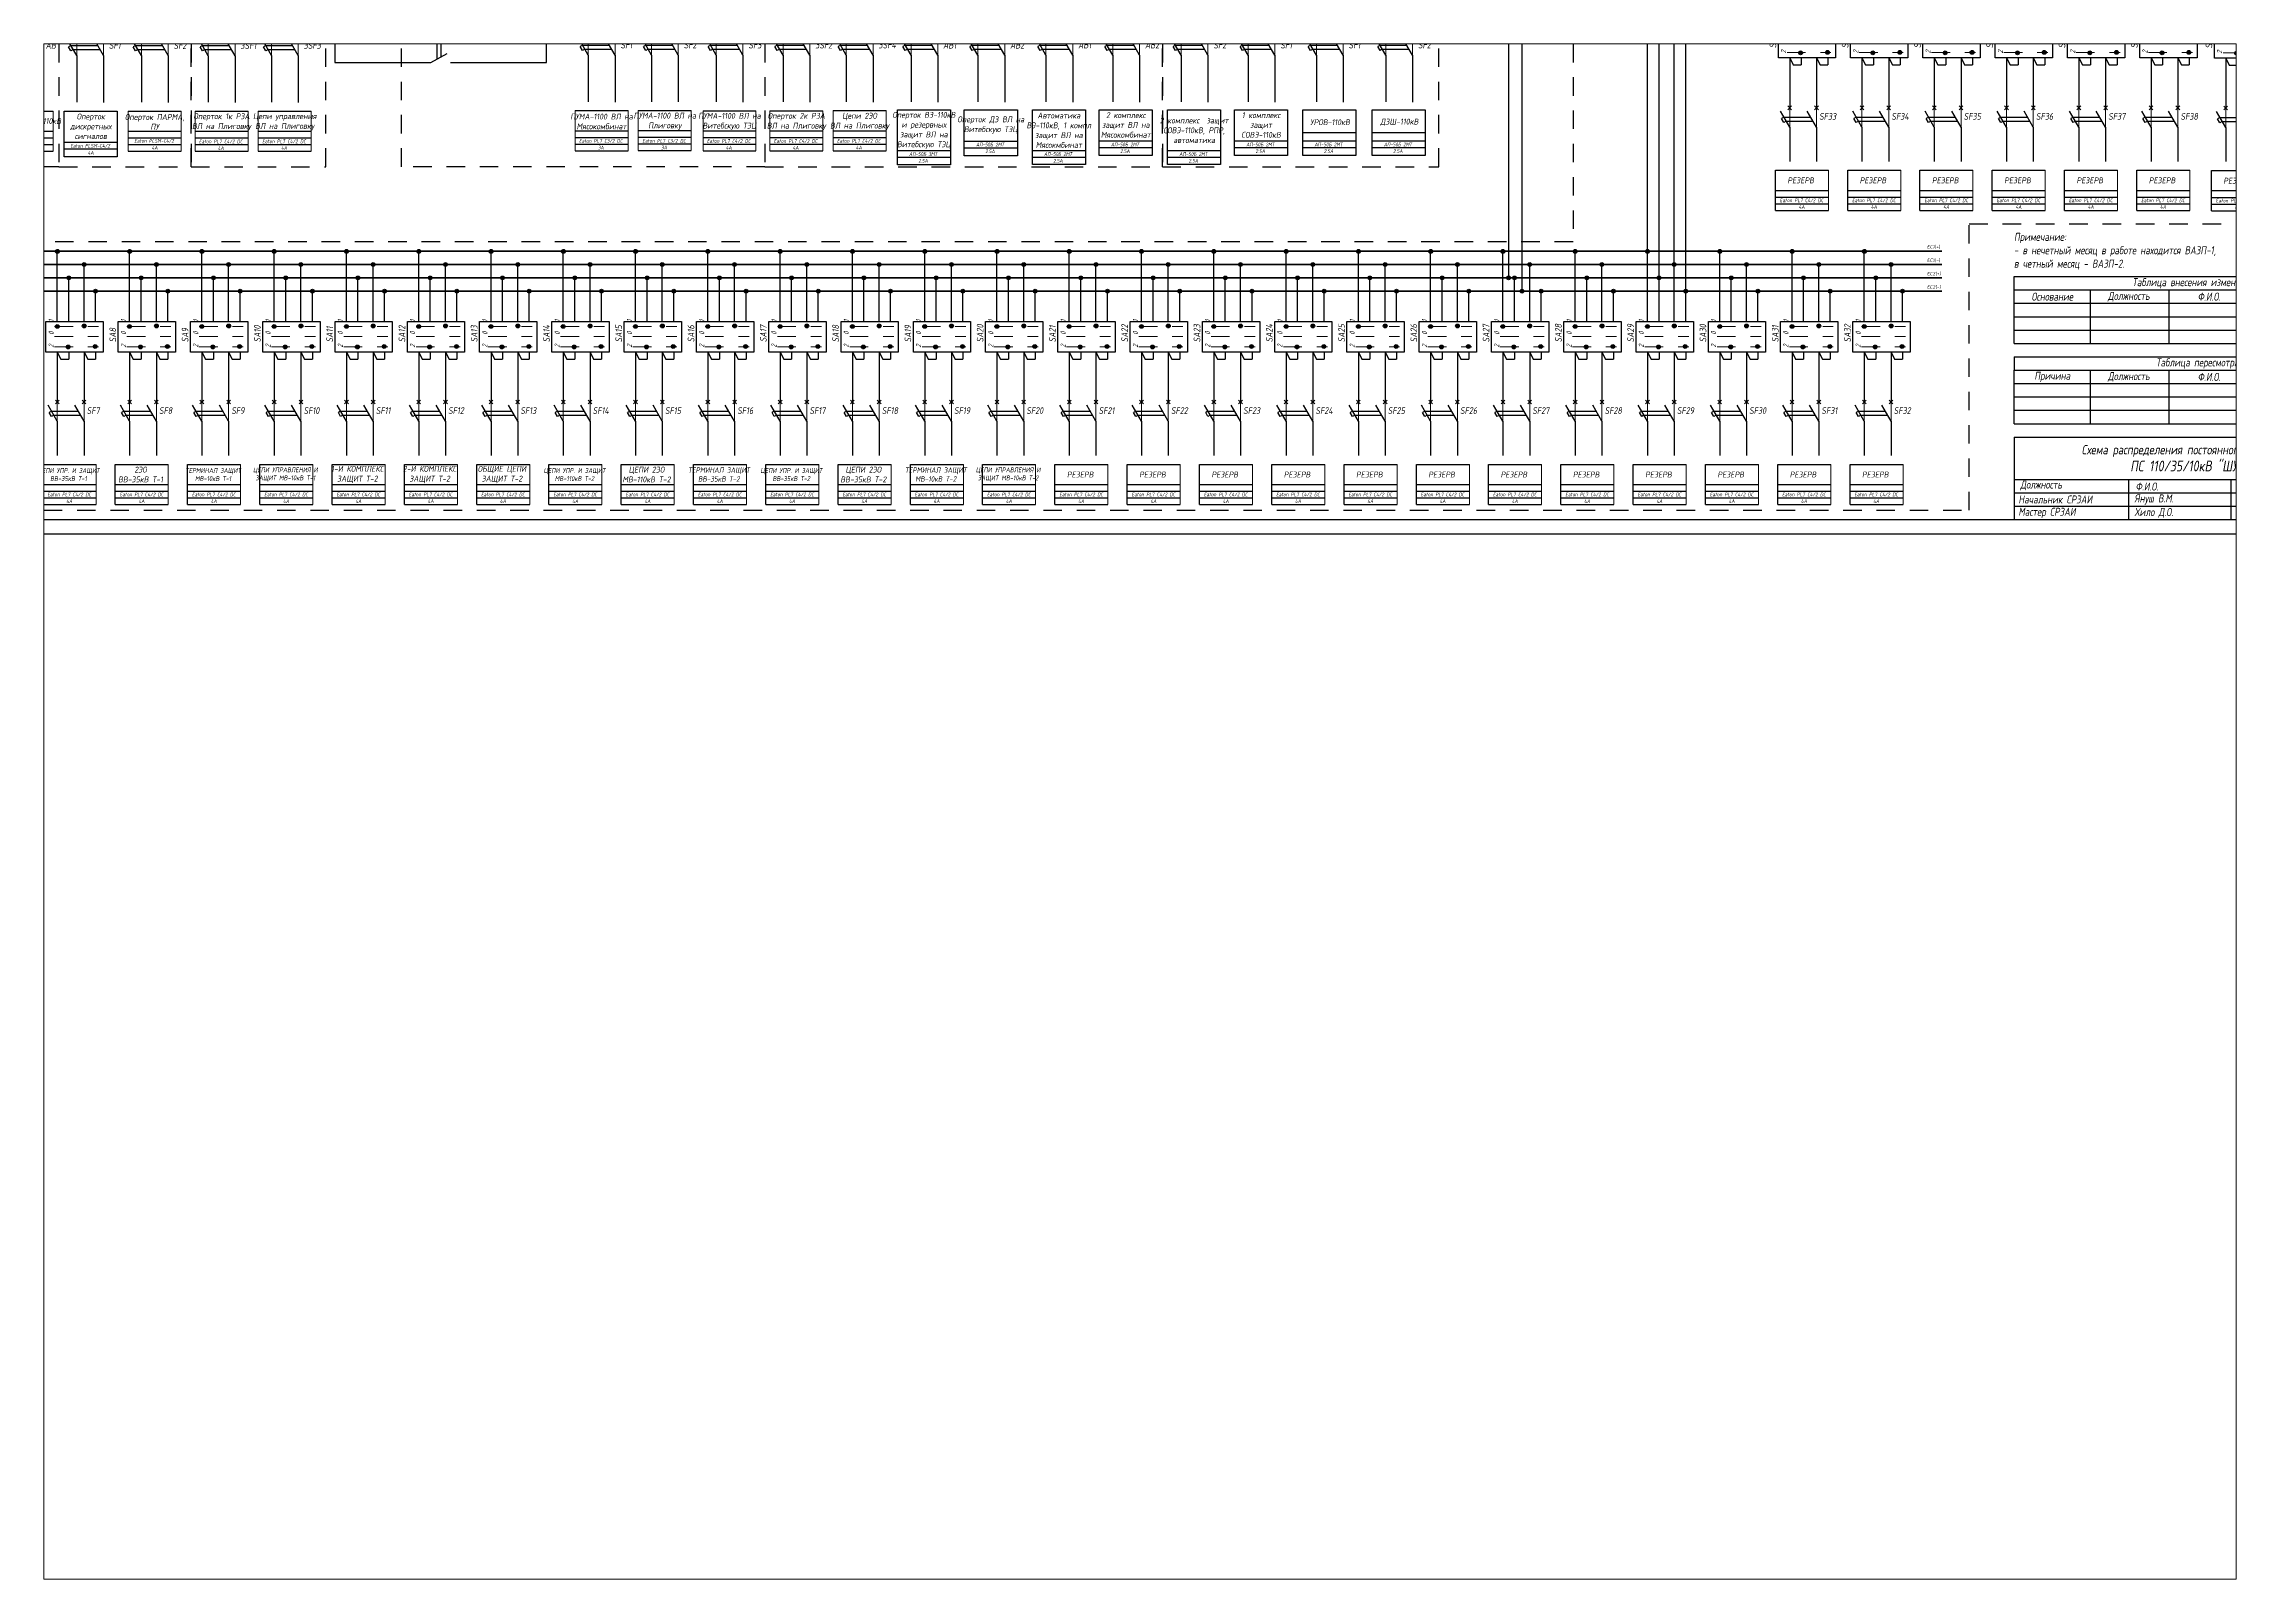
# Paper-space layout 'Лист1' of a CAD drawing. Header units: millimetres. Extents: x 1 to 271, y 12 to 201.
# The model-space entities are those that its viewports show. They can reach past a viewport. Long polylines and large blocks are cut down to what shows.
import ezdxf

# ---------------------------------------------------------------- set-up
doc = ezdxf.new("R2010")
doc.units = ezdxf.units.MM
doc.linetypes.add('JIS_02_0.7', pattern=[1.35, 0.75, -0.6])
doc.layers.add('Разрывы', color=10, linetype='Continuous')
doc.styles.add('eskdw', font='', dxfattribs={"oblique": 10})
doc.styles.add('GOST', font='', dxfattribs={"oblique": 10, "height": 2.5})
doc.styles.get("Standard").update_dxf_attribs({"font": '', "oblique": 10, "height": 2.5})
doc.styles.add('Гост', font='', dxfattribs={"oblique": 10, "height": 1.4})
doc.styles.add('Шины', font='', dxfattribs={"oblique": 5, "height": 1.2})
doc.styles.get('eskdw').set_extended_font_data('GOST type A')
doc.styles.get('GOST').set_extended_font_data('GOST type A')
doc.styles.get('Standard').set_extended_font_data('GOST type A')
doc.styles.get('Гост').set_extended_font_data('GOST type A')
doc.styles.get('Шины').set_extended_font_data('GOST type B')

msp = doc.modelspace()

# ---------------------------------------------------------------- hatches: boundary and pattern name
for points in [[(2008.84, 4212.15, 1), (2008.84, 4210.75, 1)], [(2008.84, 4212.15, 1), (2008.84, 4210.75, 1)], [(2008.84, 4212.15, 1), (2008.84, 4210.75, 1)], [(2018.86, 4212.32, 1), (2018.86, 4210.92, 1)], [(2018.86, 4212.32, 1), (2018.86, 4210.92, 1)], [(2018.86, 4212.32, 1), (2018.86, 4210.92, 1)], [(2035.86, 4212.15, 1), (2035.86, 4210.75, 1)], [(2035.86, 4212.15, 1), (2035.86, 4210.75, 1)], [(2035.86, 4212.15, 1), (2035.86, 4210.75, 1)], [(2045.88, 4212.32, 1), (2045.88, 4210.92, 1)], [(2045.88, 4212.32, 1), (2045.88, 4210.92, 1)], [(2045.88, 4212.32, 1), (2045.88, 4210.92, 1)], [(2062.87, 4212.15, 1), (2062.87, 4210.75, 1)], [(2062.87, 4212.15, 1), (2062.87, 4210.75, 1)], [(2062.87, 4212.15, 1), (2062.87, 4210.75, 1)], [(2072.89, 4212.32, 1), (2072.89, 4210.92, 1)], [(2072.89, 4212.32, 1), (2072.89, 4210.92, 1)], [(2072.89, 4212.32, 1), (2072.89, 4210.92, 1)], [(2089.89, 4212.15, 1), (2089.89, 4210.75, 1)], [(2089.89, 4212.15, 1), (2089.89, 4210.75, 1)], [(2089.89, 4212.15, 1), (2089.89, 4210.75, 1)], [(2099.91, 4212.32, 1), (2099.91, 4210.92, 1)], [(2099.91, 4212.32, 1), (2099.91, 4210.92, 1)], [(2099.91, 4212.32, 1), (2099.91, 4210.92, 1)], [(2116.9, 4212.15, 1), (2116.9, 4210.75, 1)], [(2116.9, 4212.15, 1), (2116.9, 4210.75, 1)], [(2116.9, 4212.15, 1), (2116.9, 4210.75, 1)], [(2126.92, 4212.32, 1), (2126.92, 4210.92, 1)], [(2126.92, 4212.32, 1), (2126.92, 4210.92, 1)], [(2126.92, 4212.32, 1), (2126.92, 4210.92, 1)], [(2143.91, 4212.15, 1), (2143.91, 4210.75, 1)], [(2143.91, 4212.15, 1), (2143.91, 4210.75, 1)], [(2143.91, 4212.15, 1), (2143.91, 4210.75, 1)], [(2153.94, 4212.32, 1), (2153.94, 4210.92, 1)], [(2153.94, 4212.32, 1), (2153.94, 4210.92, 1)], [(2153.94, 4212.32, 1), (2153.94, 4210.92, 1)], [(2171.8, 4212.04, 1), (2171.8, 4210.64, 1)], [(2171.8, 4212.04, 1), (2171.8, 4210.64, 1)], [(2171.8, 4212.04, 1), (2171.8, 4210.64, 1)], [(2012.93, 4204.47, 1), (2012.93, 4203.07, 1)], [(2012.93, 4204.47, 1), (2012.93, 4203.07, 1)], [(2012.93, 4204.47, 1), (2012.93, 4203.07, 1)], [(2022.95, 4204.64, 1), (2022.95, 4203.24, 1)], [(2022.95, 4204.64, 1), (2022.95, 4203.24, 1)], [(2022.95, 4204.64, 1), (2022.95, 4203.24, 1)], [(2039.94, 4204.47, 1), (2039.94, 4203.07, 1)], [(2039.94, 4204.47, 1), (2039.94, 4203.07, 1)], [(2039.94, 4204.47, 1), (2039.94, 4203.07, 1)], [(2049.97, 4204.64, 1), (2049.97, 4203.24, 1)], [(2049.97, 4204.64, 1), (2049.97, 4203.24, 1)], [(2049.97, 4204.64, 1), (2049.97, 4203.24, 1)], [(2066.96, 4204.47, 1), (2066.96, 4203.07, 1)], [(2066.96, 4204.47, 1), (2066.96, 4203.07, 1)], [(2066.96, 4204.47, 1), (2066.96, 4203.07, 1)], [(2076.98, 4204.64, 1), (2076.98, 4203.24, 1)], [(2076.98, 4204.64, 1), (2076.98, 4203.24, 1)], [(2076.98, 4204.64, 1), (2076.98, 4203.24, 1)], [(2093.97, 4204.47, 1), (2093.97, 4203.07, 1)], [(2093.97, 4204.47, 1), (2093.97, 4203.07, 1)], [(2093.97, 4204.47, 1), (2093.97, 4203.07, 1)], [(2104, 4204.64, 1), (2104, 4203.24, 1)], [(2104, 4204.64, 1), (2104, 4203.24, 1)], [(2104, 4204.64, 1), (2104, 4203.24, 1)], [(2120.99, 4204.47, 1), (2120.99, 4203.07, 1)], [(2120.99, 4204.47, 1), (2120.99, 4203.07, 1)], [(2120.99, 4204.47, 1), (2120.99, 4203.07, 1)], [(2131.01, 4204.64, 1), (2131.01, 4203.24, 1)], [(2131.01, 4204.64, 1), (2131.01, 4203.24, 1)], [(2131.01, 4204.64, 1), (2131.01, 4203.24, 1)], [(2148, 4204.47, 1), (2148, 4203.07, 1)], [(2148, 4204.47, 1), (2148, 4203.07, 1)], [(2148, 4204.47, 1), (2148, 4203.07, 1)], [(2158.03, 4204.64, 1), (2158.03, 4203.24, 1)], [(2158.03, 4204.64, 1), (2158.03, 4203.24, 1)], [(2158.03, 4204.64, 1), (2158.03, 4203.24, 1)], [(2175.89, 4204.36, 1), (2175.89, 4202.96, 1)], [(2175.89, 4204.36, 1), (2175.89, 4202.96, 1)], [(2175.89, 4204.36, 1), (2175.89, 4202.96, 1)], [(1362.07, 4129.56, 1), (1360.67, 4129.56, 1)], [(1362.07, 4129.56, 1), (1360.67, 4129.56, 1)], [(1389.09, 4129.56, 1), (1387.69, 4129.56, 1)], [(1389.09, 4129.56, 1), (1387.69, 4129.56, 1)], [(1416.1, 4129.56, 1), (1414.7, 4129.56, 1)], [(1416.1, 4129.56, 1), (1414.7, 4129.56, 1)], [(1443.12, 4129.56, 1), (1441.72, 4129.56, 1)], [(1443.12, 4129.56, 1), (1441.72, 4129.56, 1)], [(1470.13, 4129.56, 1), (1468.73, 4129.56, 1)], [(1470.13, 4129.56, 1), (1468.73, 4129.56, 1)], [(1497.15, 4129.56, 1), (1495.75, 4129.56, 1)], [(1497.15, 4129.56, 1), (1495.75, 4129.56, 1)], [(1524.16, 4129.56, 1), (1522.76, 4129.56, 1)], [(1524.16, 4129.56, 1), (1522.76, 4129.56, 1)], [(1551.18, 4129.56, 1), (1549.78, 4129.56, 1)], [(1551.18, 4129.56, 1), (1549.78, 4129.56, 1)], [(1578.19, 4129.56, 1), (1576.79, 4129.56, 1)], [(1578.19, 4129.56, 1), (1576.79, 4129.56, 1)], [(1605.21, 4129.56, 1), (1603.81, 4129.56, 1)], [(1605.21, 4129.56, 1), (1603.81, 4129.56, 1)], [(1632.22, 4129.56, 1), (1630.82, 4129.56, 1)], [(1632.22, 4129.56, 1), (1630.82, 4129.56, 1)], [(1659.24, 4129.56, 1), (1657.84, 4129.56, 1)], [(1659.24, 4129.56, 1), (1657.84, 4129.56, 1)], [(1686.25, 4129.56, 1), (1684.85, 4129.56, 1)], [(1686.25, 4129.56, 1), (1684.85, 4129.56, 1)], [(1713.27, 4129.56, 1), (1711.87, 4129.56, 1)], [(1713.27, 4129.56, 1), (1711.87, 4129.56, 1)], [(1740.28, 4129.56, 1), (1738.88, 4129.56, 1)], [(1740.28, 4129.56, 1), (1738.88, 4129.56, 1)], [(1767.3, 4129.56, 1), (1765.9, 4129.56, 1)], [(1767.3, 4129.56, 1), (1765.9, 4129.56, 1)], [(1794.31, 4129.56, 1), (1792.91, 4129.56, 1)], [(1794.31, 4129.56, 1), (1792.91, 4129.56, 1)], [(1821.33, 4129.56, 1), (1819.93, 4129.56, 1)], [(1821.33, 4129.56, 1), (1819.93, 4129.56, 1)], [(1848.34, 4129.56, 1), (1846.94, 4129.56, 1)], [(1848.34, 4129.56, 1), (1846.94, 4129.56, 1)], [(1875.36, 4129.56, 1), (1873.96, 4129.56, 1)], [(1875.36, 4129.56, 1), (1873.96, 4129.56, 1)], [(1902.37, 4129.56, 1), (1900.97, 4129.56, 1)], [(1902.37, 4129.56, 1), (1900.97, 4129.56, 1)], [(1929.39, 4129.56, 1), (1927.99, 4129.56, 1)], [(1929.39, 4129.56, 1), (1927.99, 4129.56, 1)], [(1956.4, 4129.56, 1), (1955, 4129.56, 1)], [(1956.4, 4129.56, 1), (1955, 4129.56, 1)], [(1983.42, 4129.56, 1), (1982.02, 4129.56, 1)], [(1983.42, 4129.56, 1), (1982.02, 4129.56, 1)], [(2010.43, 4129.56, 1), (2009.03, 4129.56, 1)], [(2010.43, 4129.56, 1), (2009.03, 4129.56, 1)], [(2037.45, 4129.56, 1), (2036.05, 4129.56, 1)], [(2037.45, 4129.56, 1), (2036.05, 4129.56, 1)], [(1372.05, 4124.67, 1), (1370.65, 4124.67, 1)], [(1372.05, 4124.67, 1), (1370.65, 4124.67, 1)], [(1399.06, 4124.67, 1), (1397.66, 4124.67, 1)], [(1399.06, 4124.67, 1), (1397.66, 4124.67, 1)], [(1426.08, 4124.67, 1), (1424.68, 4124.67, 1)], [(1426.08, 4124.67, 1), (1424.68, 4124.67, 1)], [(1453.09, 4124.67, 1), (1451.69, 4124.67, 1)], [(1453.09, 4124.67, 1), (1451.69, 4124.67, 1)], [(1480.11, 4124.67, 1), (1478.71, 4124.67, 1)], [(1480.11, 4124.67, 1), (1478.71, 4124.67, 1)], [(1507.12, 4124.67, 1), (1505.72, 4124.67, 1)], [(1507.12, 4124.67, 1), (1505.72, 4124.67, 1)], [(1534.14, 4124.67, 1), (1532.74, 4124.67, 1)], [(1534.14, 4124.67, 1), (1532.74, 4124.67, 1)], [(1561.15, 4124.67, 1), (1559.75, 4124.67, 1)], [(1561.15, 4124.67, 1), (1559.75, 4124.67, 1)], [(1588.17, 4124.67, 1), (1586.77, 4124.67, 1)], [(1588.17, 4124.67, 1), (1586.77, 4124.67, 1)], [(1615.18, 4124.67, 1), (1613.78, 4124.67, 1)], [(1615.18, 4124.67, 1), (1613.78, 4124.67, 1)], [(1642.2, 4124.67, 1), (1640.8, 4124.67, 1)], [(1642.2, 4124.67, 1), (1640.8, 4124.67, 1)], [(1669.21, 4124.67, 1), (1667.81, 4124.67, 1)], [(1669.21, 4124.67, 1), (1667.81, 4124.67, 1)], [(1696.23, 4124.67, 1), (1694.83, 4124.67, 1)], [(1696.23, 4124.67, 1), (1694.83, 4124.67, 1)], [(1723.24, 4124.67, 1), (1721.84, 4124.67, 1)], [(1723.24, 4124.67, 1), (1721.84, 4124.67, 1)], [(1750.26, 4124.67, 1), (1748.86, 4124.67, 1)], [(1750.26, 4124.67, 1), (1748.86, 4124.67, 1)], [(1777.27, 4124.67, 1), (1775.87, 4124.67, 1)], [(1777.27, 4124.67, 1), (1775.87, 4124.67, 1)], [(1804.29, 4124.67, 1), (1802.89, 4124.67, 1)], [(1804.29, 4124.67, 1), (1802.89, 4124.67, 1)], [(1831.3, 4124.67, 1), (1829.9, 4124.67, 1)], [(1831.3, 4124.67, 1), (1829.9, 4124.67, 1)], [(1858.32, 4124.67, 1), (1856.92, 4124.67, 1)], [(1858.32, 4124.67, 1), (1856.92, 4124.67, 1)], [(1885.33, 4124.67, 1), (1883.93, 4124.67, 1)], [(1885.33, 4124.67, 1), (1883.93, 4124.67, 1)], [(1912.35, 4124.67, 1), (1910.95, 4124.67, 1)], [(1912.35, 4124.67, 1), (1910.95, 4124.67, 1)], [(1939.36, 4124.67, 1), (1937.96, 4124.67, 1)], [(1939.36, 4124.67, 1), (1937.96, 4124.67, 1)], [(1966.38, 4124.67, 1), (1964.98, 4124.67, 1)], [(1966.38, 4124.67, 1), (1964.98, 4124.67, 1)], [(1993.39, 4124.67, 1), (1991.99, 4124.67, 1)], [(1993.39, 4124.67, 1), (1991.99, 4124.67, 1)], [(2020.41, 4124.67, 1), (2019.01, 4124.67, 1)], [(2020.41, 4124.67, 1), (2019.01, 4124.67, 1)], [(2047.42, 4124.67, 1), (2046.02, 4124.67, 1)], [(2047.42, 4124.67, 1), (2046.02, 4124.67, 1)], [(1366.36, 4119.63, 1), (1364.96, 4119.63, 1)], [(1366.36, 4119.63, 1), (1364.96, 4119.63, 1)], [(1376.33, 4114.68, 1), (1374.93, 4114.68, 1)], [(1376.33, 4114.68, 1), (1374.93, 4114.68, 1)], [(1393.38, 4119.63, 1), (1391.98, 4119.63, 1)], [(1393.38, 4119.63, 1), (1391.98, 4119.63, 1)], [(1403.34, 4114.68, 1), (1401.94, 4114.68, 1)], [(1403.34, 4114.68, 1), (1401.94, 4114.68, 1)], [(1420.39, 4119.63, 1), (1418.99, 4119.63, 1)], [(1420.39, 4119.63, 1), (1418.99, 4119.63, 1)], [(1430.36, 4114.68, 1), (1428.96, 4114.68, 1)], [(1430.36, 4114.68, 1), (1428.96, 4114.68, 1)], [(1447.41, 4119.63, 1), (1446.01, 4119.63, 1)], [(1447.41, 4119.63, 1), (1446.01, 4119.63, 1)], [(1457.37, 4114.68, 1), (1455.97, 4114.68, 1)], [(1457.37, 4114.68, 1), (1455.97, 4114.68, 1)], [(1474.42, 4119.63, 1), (1473.02, 4119.63, 1)], [(1474.42, 4119.63, 1), (1473.02, 4119.63, 1)], [(1484.39, 4114.68, 1), (1482.99, 4114.68, 1)], [(1484.39, 4114.68, 1), (1482.99, 4114.68, 1)], [(1501.44, 4119.63, 1), (1500.04, 4119.63, 1)], [(1501.44, 4119.63, 1), (1500.04, 4119.63, 1)], [(1511.4, 4114.68, 1), (1510, 4114.68, 1)], [(1511.4, 4114.68, 1), (1510, 4114.68, 1)], [(1528.45, 4119.63, 1), (1527.05, 4119.63, 1)], [(1528.45, 4119.63, 1), (1527.05, 4119.63, 1)], [(1538.42, 4114.68, 1), (1537.02, 4114.68, 1)], [(1538.42, 4114.68, 1), (1537.02, 4114.68, 1)], [(1555.47, 4119.63, 1), (1554.07, 4119.63, 1)], [(1555.47, 4119.63, 1), (1554.07, 4119.63, 1)], [(1565.43, 4114.68, 1), (1564.03, 4114.68, 1)], [(1565.43, 4114.68, 1), (1564.03, 4114.68, 1)], [(1582.48, 4119.63, 1), (1581.08, 4119.63, 1)], [(1582.48, 4119.63, 1), (1581.08, 4119.63, 1)], [(1592.45, 4114.68, 1), (1591.05, 4114.68, 1)], [(1592.45, 4114.68, 1), (1591.05, 4114.68, 1)], [(1609.5, 4119.63, 1), (1608.1, 4119.63, 1)], [(1609.5, 4119.63, 1), (1608.1, 4119.63, 1)], [(1619.46, 4114.68, 1), (1618.06, 4114.68, 1)], [(1619.46, 4114.68, 1), (1618.06, 4114.68, 1)], [(1636.51, 4119.63, 1), (1635.11, 4119.63, 1)], [(1636.51, 4119.63, 1), (1635.11, 4119.63, 1)], [(1646.48, 4114.68, 1), (1645.08, 4114.68, 1)], [(1646.48, 4114.68, 1), (1645.08, 4114.68, 1)], [(1663.53, 4119.63, 1), (1662.13, 4119.63, 1)], [(1663.53, 4119.63, 1), (1662.13, 4119.63, 1)], [(1673.49, 4114.68, 1), (1672.09, 4114.68, 1)], [(1673.49, 4114.68, 1), (1672.09, 4114.68, 1)], [(1690.54, 4119.63, 1), (1689.14, 4119.63, 1)], [(1690.54, 4119.63, 1), (1689.14, 4119.63, 1)], [(1700.51, 4114.68, 1), (1699.11, 4114.68, 1)], [(1700.51, 4114.68, 1), (1699.11, 4114.68, 1)], [(1717.56, 4119.63, 1), (1716.16, 4119.63, 1)], [(1717.56, 4119.63, 1), (1716.16, 4119.63, 1)], [(1727.52, 4114.68, 1), (1726.12, 4114.68, 1)], [(1727.52, 4114.68, 1), (1726.12, 4114.68, 1)], [(1744.57, 4119.63, 1), (1743.17, 4119.63, 1)], [(1744.57, 4119.63, 1), (1743.17, 4119.63, 1)], [(1754.54, 4114.68, 1), (1753.14, 4114.68, 1)], [(1754.54, 4114.68, 1), (1753.14, 4114.68, 1)], [(1771.59, 4119.63, 1), (1770.19, 4119.63, 1)], [(1771.59, 4119.63, 1), (1770.19, 4119.63, 1)], [(1781.55, 4114.68, 1), (1780.15, 4114.68, 1)], [(1781.55, 4114.68, 1), (1780.15, 4114.68, 1)], [(1798.6, 4119.63, 1), (1797.2, 4119.63, 1)], [(1798.6, 4119.63, 1), (1797.2, 4119.63, 1)], [(1808.57, 4114.68, 1), (1807.17, 4114.68, 1)], [(1808.57, 4114.68, 1), (1807.17, 4114.68, 1)], [(1825.62, 4119.63, 1), (1824.22, 4119.63, 1)], [(1825.62, 4119.63, 1), (1824.22, 4119.63, 1)], [(1835.58, 4114.68, 1), (1834.18, 4114.68, 1)], [(1835.58, 4114.68, 1), (1834.18, 4114.68, 1)], [(1852.63, 4119.63, 1), (1851.23, 4119.63, 1)], [(1852.63, 4119.63, 1), (1851.23, 4119.63, 1)], [(1862.6, 4114.68, 1), (1861.2, 4114.68, 1)], [(1862.6, 4114.68, 1), (1861.2, 4114.68, 1)], [(1879.65, 4119.63, 1), (1878.25, 4119.63, 1)], [(1879.65, 4119.63, 1), (1878.25, 4119.63, 1)], [(1889.61, 4114.68, 1), (1888.21, 4114.68, 1)], [(1889.61, 4114.68, 1), (1888.21, 4114.68, 1)], [(1904.48, 4119.67, 1), (1903.08, 4119.67, 1)], [(1904.48, 4119.67, 1), (1903.08, 4119.67, 1)], [(1906.66, 4119.63, 1), (1905.26, 4119.63, 1)], [(1906.66, 4119.63, 1), (1905.26, 4119.63, 1)], [(1909.48, 4114.67, 1), (1908.08, 4114.67, 1)], [(1909.48, 4114.67, 1), (1908.08, 4114.67, 1)], [(1916.63, 4114.68, 1), (1915.23, 4114.68, 1)], [(1916.63, 4114.68, 1), (1915.23, 4114.68, 1)], [(1933.68, 4119.63, 1), (1932.28, 4119.63, 1)], [(1933.68, 4119.63, 1), (1932.28, 4119.63, 1)], [(1943.64, 4114.68, 1), (1942.24, 4114.68, 1)], [(1943.64, 4114.68, 1), (1942.24, 4114.68, 1)], [(1960.69, 4119.63, 1), (1959.29, 4119.63, 1)], [(1960.69, 4119.63, 1), (1959.29, 4119.63, 1)], [(1970.66, 4114.68, 1), (1969.26, 4114.68, 1)], [(1970.66, 4114.68, 1), (1969.26, 4114.68, 1)], [(1987.71, 4119.63, 1), (1986.31, 4119.63, 1)], [(1987.71, 4119.63, 1), (1986.31, 4119.63, 1)], [(1997.67, 4114.68, 1), (1996.27, 4114.68, 1)], [(1997.67, 4114.68, 1), (1996.27, 4114.68, 1)], [(2014.72, 4119.63, 1), (2013.32, 4119.63, 1)], [(2014.72, 4119.63, 1), (2013.32, 4119.63, 1)], [(2024.69, 4114.68, 1), (2023.29, 4114.68, 1)], [(2024.69, 4114.68, 1), (2023.29, 4114.68, 1)], [(2041.74, 4119.63, 1), (2040.34, 4119.63, 1)], [(2041.74, 4119.63, 1), (2040.34, 4119.63, 1)], [(2051.7, 4114.68, 1), (2050.3, 4114.68, 1)], [(2051.7, 4114.68, 1), (2050.3, 4114.68, 1)], [(1361.35, 4102.19, 1), (1361.35, 4100.79, 1)], [(1361.35, 4102.19, 1), (1361.35, 4100.79, 1)], [(1361.35, 4102.19, 1), (1361.35, 4100.79, 1)], [(1371.37, 4102.37, 1), (1371.37, 4100.97, 1)], [(1371.37, 4102.37, 1), (1371.37, 4100.97, 1)], [(1371.37, 4102.37, 1), (1371.37, 4100.97, 1)], [(1388.36, 4102.19, 1), (1388.36, 4100.79, 1)], [(1388.36, 4102.19, 1), (1388.36, 4100.79, 1)], [(1388.36, 4102.19, 1), (1388.36, 4100.79, 1)], [(1398.39, 4102.37, 1), (1398.39, 4100.97, 1)], [(1398.39, 4102.37, 1), (1398.39, 4100.97, 1)], [(1398.39, 4102.37, 1), (1398.39, 4100.97, 1)], [(1415.38, 4102.19, 1), (1415.38, 4100.79, 1)], [(1415.38, 4102.19, 1), (1415.38, 4100.79, 1)], [(1415.38, 4102.19, 1), (1415.38, 4100.79, 1)], [(1425.4, 4102.37, 1), (1425.4, 4100.97, 1)], [(1425.4, 4102.37, 1), (1425.4, 4100.97, 1)], [(1425.4, 4102.37, 1), (1425.4, 4100.97, 1)], [(1442.39, 4102.19, 1), (1442.39, 4100.79, 1)], [(1442.39, 4102.19, 1), (1442.39, 4100.79, 1)], [(1442.39, 4102.19, 1), (1442.39, 4100.79, 1)], [(1452.42, 4102.37, 1), (1452.42, 4100.97, 1)], [(1452.42, 4102.37, 1), (1452.42, 4100.97, 1)], [(1452.42, 4102.37, 1), (1452.42, 4100.97, 1)], [(1469.41, 4102.19, 1), (1469.41, 4100.79, 1)], [(1469.41, 4102.19, 1), (1469.41, 4100.79, 1)], [(1469.41, 4102.19, 1), (1469.41, 4100.79, 1)], [(1479.43, 4102.37, 1), (1479.43, 4100.97, 1)], [(1479.43, 4102.37, 1), (1479.43, 4100.97, 1)], [(1479.43, 4102.37, 1), (1479.43, 4100.97, 1)], [(1496.42, 4102.19, 1), (1496.42, 4100.79, 1)], [(1496.42, 4102.19, 1), (1496.42, 4100.79, 1)], [(1496.42, 4102.19, 1), (1496.42, 4100.79, 1)], [(1506.45, 4102.37, 1), (1506.45, 4100.97, 1)], [(1506.45, 4102.37, 1), (1506.45, 4100.97, 1)], [(1506.45, 4102.37, 1), (1506.45, 4100.97, 1)], [(1523.44, 4102.19, 1), (1523.44, 4100.79, 1)], [(1523.44, 4102.19, 1), (1523.44, 4100.79, 1)], [(1523.44, 4102.19, 1), (1523.44, 4100.79, 1)], [(1533.46, 4102.37, 1), (1533.46, 4100.97, 1)], [(1533.46, 4102.37, 1), (1533.46, 4100.97, 1)], [(1533.46, 4102.37, 1), (1533.46, 4100.97, 1)], [(1550.45, 4102.19, 1), (1550.45, 4100.79, 1)], [(1550.45, 4102.19, 1), (1550.45, 4100.79, 1)], [(1550.45, 4102.19, 1), (1550.45, 4100.79, 1)], [(1560.48, 4102.37, 1), (1560.48, 4100.97, 1)], [(1560.48, 4102.37, 1), (1560.48, 4100.97, 1)], [(1560.48, 4102.37, 1), (1560.48, 4100.97, 1)], [(1577.47, 4102.19, 1), (1577.47, 4100.79, 1)], [(1577.47, 4102.19, 1), (1577.47, 4100.79, 1)], [(1577.47, 4102.19, 1), (1577.47, 4100.79, 1)], [(1587.49, 4102.37, 1), (1587.49, 4100.97, 1)], [(1587.49, 4102.37, 1), (1587.49, 4100.97, 1)], [(1587.49, 4102.37, 1), (1587.49, 4100.97, 1)], [(1604.48, 4102.19, 1), (1604.48, 4100.79, 1)], [(1604.48, 4102.19, 1), (1604.48, 4100.79, 1)], [(1604.48, 4102.19, 1), (1604.48, 4100.79, 1)], [(1614.51, 4102.37, 1), (1614.51, 4100.97, 1)], [(1614.51, 4102.37, 1), (1614.51, 4100.97, 1)], [(1614.51, 4102.37, 1), (1614.51, 4100.97, 1)], [(1631.5, 4102.19, 1), (1631.5, 4100.79, 1)], [(1631.5, 4102.19, 1), (1631.5, 4100.79, 1)], [(1631.5, 4102.19, 1), (1631.5, 4100.79, 1)], [(1641.52, 4102.37, 1), (1641.52, 4100.97, 1)], [(1641.52, 4102.37, 1), (1641.52, 4100.97, 1)], [(1641.52, 4102.37, 1), (1641.52, 4100.97, 1)], [(1658.51, 4102.19, 1), (1658.51, 4100.79, 1)], [(1658.51, 4102.19, 1), (1658.51, 4100.79, 1)], [(1658.51, 4102.19, 1), (1658.51, 4100.79, 1)], [(1668.54, 4102.37, 1), (1668.54, 4100.97, 1)], [(1668.54, 4102.37, 1), (1668.54, 4100.97, 1)], [(1668.54, 4102.37, 1), (1668.54, 4100.97, 1)], [(1685.53, 4102.19, 1), (1685.53, 4100.79, 1)], [(1685.53, 4102.19, 1), (1685.53, 4100.79, 1)], [(1685.53, 4102.19, 1), (1685.53, 4100.79, 1)], [(1695.55, 4102.37, 1), (1695.55, 4100.97, 1)], [(1695.55, 4102.37, 1), (1695.55, 4100.97, 1)], [(1695.55, 4102.37, 1), (1695.55, 4100.97, 1)], [(1712.54, 4102.19, 1), (1712.54, 4100.79, 1)], [(1712.54, 4102.19, 1), (1712.54, 4100.79, 1)], [(1712.54, 4102.19, 1), (1712.54, 4100.79, 1)], [(1722.57, 4102.37, 1), (1722.57, 4100.97, 1)], [(1722.57, 4102.37, 1), (1722.57, 4100.97, 1)], [(1722.57, 4102.37, 1), (1722.57, 4100.97, 1)], [(1739.56, 4102.19, 1), (1739.56, 4100.79, 1)], [(1739.56, 4102.19, 1), (1739.56, 4100.79, 1)], [(1739.56, 4102.19, 1), (1739.56, 4100.79, 1)], [(1749.58, 4102.37, 1), (1749.58, 4100.97, 1)], [(1749.58, 4102.37, 1), (1749.58, 4100.97, 1)], [(1749.58, 4102.37, 1), (1749.58, 4100.97, 1)], [(1766.57, 4102.19, 1), (1766.57, 4100.79, 1)], [(1766.57, 4102.19, 1), (1766.57, 4100.79, 1)], [(1766.57, 4102.19, 1), (1766.57, 4100.79, 1)], [(1776.6, 4102.37, 1), (1776.6, 4100.97, 1)], [(1776.6, 4102.37, 1), (1776.6, 4100.97, 1)], [(1776.6, 4102.37, 1), (1776.6, 4100.97, 1)], [(1793.59, 4102.19, 1), (1793.59, 4100.79, 1)], [(1793.59, 4102.19, 1), (1793.59, 4100.79, 1)], [(1793.59, 4102.19, 1), (1793.59, 4100.79, 1)], [(1803.61, 4102.37, 1), (1803.61, 4100.97, 1)], [(1803.61, 4102.37, 1), (1803.61, 4100.97, 1)], [(1803.61, 4102.37, 1), (1803.61, 4100.97, 1)], [(1820.6, 4102.19, 1), (1820.6, 4100.79, 1)], [(1820.6, 4102.19, 1), (1820.6, 4100.79, 1)], [(1820.6, 4102.19, 1), (1820.6, 4100.79, 1)], [(1830.63, 4102.37, 1), (1830.63, 4100.97, 1)], [(1830.63, 4102.37, 1), (1830.63, 4100.97, 1)], [(1830.63, 4102.37, 1), (1830.63, 4100.97, 1)], [(1847.62, 4102.19, 1), (1847.62, 4100.79, 1)], [(1847.62, 4102.19, 1), (1847.62, 4100.79, 1)], [(1847.62, 4102.19, 1), (1847.62, 4100.79, 1)], [(1857.64, 4102.37, 1), (1857.64, 4100.97, 1)], [(1857.64, 4102.37, 1), (1857.64, 4100.97, 1)], [(1857.64, 4102.37, 1), (1857.64, 4100.97, 1)], [(1874.63, 4102.19, 1), (1874.63, 4100.79, 1)], [(1874.63, 4102.19, 1), (1874.63, 4100.79, 1)], [(1874.63, 4102.19, 1), (1874.63, 4100.79, 1)], [(1884.66, 4102.37, 1), (1884.66, 4100.97, 1)], [(1884.66, 4102.37, 1), (1884.66, 4100.97, 1)], [(1884.66, 4102.37, 1), (1884.66, 4100.97, 1)], [(1901.65, 4102.19, 1), (1901.65, 4100.79, 1)], [(1901.65, 4102.19, 1), (1901.65, 4100.79, 1)], [(1901.65, 4102.19, 1), (1901.65, 4100.79, 1)], [(1911.67, 4102.37, 1), (1911.67, 4100.97, 1)], [(1911.67, 4102.37, 1), (1911.67, 4100.97, 1)], [(1911.67, 4102.37, 1), (1911.67, 4100.97, 1)], [(1928.66, 4102.19, 1), (1928.66, 4100.79, 1)], [(1928.66, 4102.19, 1), (1928.66, 4100.79, 1)], [(1928.66, 4102.19, 1), (1928.66, 4100.79, 1)], [(1938.69, 4102.37, 1), (1938.69, 4100.97, 1)], [(1938.69, 4102.37, 1), (1938.69, 4100.97, 1)], [(1938.69, 4102.37, 1), (1938.69, 4100.97, 1)], [(1955.68, 4102.19, 1), (1955.68, 4100.79, 1)], [(1955.68, 4102.19, 1), (1955.68, 4100.79, 1)], [(1955.68, 4102.19, 1), (1955.68, 4100.79, 1)], [(1965.7, 4102.37, 1), (1965.7, 4100.97, 1)], [(1965.7, 4102.37, 1), (1965.7, 4100.97, 1)], [(1965.7, 4102.37, 1), (1965.7, 4100.97, 1)], [(1982.69, 4102.19, 1), (1982.69, 4100.79, 1)], [(1982.69, 4102.19, 1), (1982.69, 4100.79, 1)], [(1982.69, 4102.19, 1), (1982.69, 4100.79, 1)], [(1992.72, 4102.37, 1), (1992.72, 4100.97, 1)], [(1992.72, 4102.37, 1), (1992.72, 4100.97, 1)], [(1992.72, 4102.37, 1), (1992.72, 4100.97, 1)], [(2009.71, 4102.19, 1), (2009.71, 4100.79, 1)], [(2009.71, 4102.19, 1), (2009.71, 4100.79, 1)], [(2009.71, 4102.19, 1), (2009.71, 4100.79, 1)], [(2019.73, 4102.37, 1), (2019.73, 4100.97, 1)], [(2019.73, 4102.37, 1), (2019.73, 4100.97, 1)], [(2019.73, 4102.37, 1), (2019.73, 4100.97, 1)], [(2036.72, 4102.19, 1), (2036.72, 4100.79, 1)], [(2036.72, 4102.19, 1), (2036.72, 4100.79, 1)], [(2036.72, 4102.19, 1), (2036.72, 4100.79, 1)], [(2046.75, 4102.37, 1), (2046.75, 4100.97, 1)], [(2046.75, 4102.37, 1), (2046.75, 4100.97, 1)], [(2046.75, 4102.37, 1), (2046.75, 4100.97, 1)], [(1365.44, 4094.52, 1), (1365.44, 4093.12, 1)], [(1365.44, 4094.52, 1), (1365.44, 4093.12, 1)], [(1365.44, 4094.52, 1), (1365.44, 4093.12, 1)], [(1375.46, 4094.69, 1), (1375.46, 4093.29, 1)], [(1375.46, 4094.69, 1), (1375.46, 4093.29, 1)], [(1375.46, 4094.69, 1), (1375.46, 4093.29, 1)], [(1392.45, 4094.52, 1), (1392.45, 4093.12, 1)], [(1392.45, 4094.52, 1), (1392.45, 4093.12, 1)], [(1392.45, 4094.52, 1), (1392.45, 4093.12, 1)], [(1402.48, 4094.69, 1), (1402.48, 4093.29, 1)], [(1402.48, 4094.69, 1), (1402.48, 4093.29, 1)], [(1402.48, 4094.69, 1), (1402.48, 4093.29, 1)], [(1419.47, 4094.52, 1), (1419.47, 4093.12, 1)], [(1419.47, 4094.52, 1), (1419.47, 4093.12, 1)], [(1419.47, 4094.52, 1), (1419.47, 4093.12, 1)], [(1429.49, 4094.69, 1), (1429.49, 4093.29, 1)], [(1429.49, 4094.69, 1), (1429.49, 4093.29, 1)], [(1429.49, 4094.69, 1), (1429.49, 4093.29, 1)], [(1446.48, 4094.52, 1), (1446.48, 4093.12, 1)], [(1446.48, 4094.52, 1), (1446.48, 4093.12, 1)], [(1446.48, 4094.52, 1), (1446.48, 4093.12, 1)], [(1456.51, 4094.69, 1), (1456.51, 4093.29, 1)], [(1456.51, 4094.69, 1), (1456.51, 4093.29, 1)], [(1456.51, 4094.69, 1), (1456.51, 4093.29, 1)], [(1473.5, 4094.52, 1), (1473.5, 4093.12, 1)], [(1473.5, 4094.52, 1), (1473.5, 4093.12, 1)], [(1473.5, 4094.52, 1), (1473.5, 4093.12, 1)], [(1483.52, 4094.69, 1), (1483.52, 4093.29, 1)], [(1483.52, 4094.69, 1), (1483.52, 4093.29, 1)], [(1483.52, 4094.69, 1), (1483.52, 4093.29, 1)], [(1500.51, 4094.52, 1), (1500.51, 4093.12, 1)], [(1500.51, 4094.52, 1), (1500.51, 4093.12, 1)], [(1500.51, 4094.52, 1), (1500.51, 4093.12, 1)], [(1510.54, 4094.69, 1), (1510.54, 4093.29, 1)], [(1510.54, 4094.69, 1), (1510.54, 4093.29, 1)], [(1510.54, 4094.69, 1), (1510.54, 4093.29, 1)], [(1527.53, 4094.52, 1), (1527.53, 4093.12, 1)], [(1527.53, 4094.52, 1), (1527.53, 4093.12, 1)], [(1527.53, 4094.52, 1), (1527.53, 4093.12, 1)], [(1537.55, 4094.69, 1), (1537.55, 4093.29, 1)], [(1537.55, 4094.69, 1), (1537.55, 4093.29, 1)], [(1537.55, 4094.69, 1), (1537.55, 4093.29, 1)], [(1554.54, 4094.52, 1), (1554.54, 4093.12, 1)], [(1554.54, 4094.52, 1), (1554.54, 4093.12, 1)], [(1554.54, 4094.52, 1), (1554.54, 4093.12, 1)], [(1564.57, 4094.69, 1), (1564.57, 4093.29, 1)], [(1564.57, 4094.69, 1), (1564.57, 4093.29, 1)], [(1564.57, 4094.69, 1), (1564.57, 4093.29, 1)], [(1581.56, 4094.52, 1), (1581.56, 4093.12, 1)], [(1581.56, 4094.52, 1), (1581.56, 4093.12, 1)], [(1581.56, 4094.52, 1), (1581.56, 4093.12, 1)], [(1591.58, 4094.69, 1), (1591.58, 4093.29, 1)], [(1591.58, 4094.69, 1), (1591.58, 4093.29, 1)], [(1591.58, 4094.69, 1), (1591.58, 4093.29, 1)], [(1608.57, 4094.52, 1), (1608.57, 4093.12, 1)], [(1608.57, 4094.52, 1), (1608.57, 4093.12, 1)], [(1608.57, 4094.52, 1), (1608.57, 4093.12, 1)], [(1618.6, 4094.69, 1), (1618.6, 4093.29, 1)], [(1618.6, 4094.69, 1), (1618.6, 4093.29, 1)], [(1618.6, 4094.69, 1), (1618.6, 4093.29, 1)], [(1635.59, 4094.52, 1), (1635.59, 4093.12, 1)], [(1635.59, 4094.52, 1), (1635.59, 4093.12, 1)], [(1635.59, 4094.52, 1), (1635.59, 4093.12, 1)], [(1645.61, 4094.69, 1), (1645.61, 4093.29, 1)], [(1645.61, 4094.69, 1), (1645.61, 4093.29, 1)], [(1645.61, 4094.69, 1), (1645.61, 4093.29, 1)], [(1662.6, 4094.52, 1), (1662.6, 4093.12, 1)], [(1662.6, 4094.52, 1), (1662.6, 4093.12, 1)], [(1662.6, 4094.52, 1), (1662.6, 4093.12, 1)], [(1672.63, 4094.69, 1), (1672.63, 4093.29, 1)], [(1672.63, 4094.69, 1), (1672.63, 4093.29, 1)], [(1672.63, 4094.69, 1), (1672.63, 4093.29, 1)], [(1689.62, 4094.52, 1), (1689.62, 4093.12, 1)], [(1689.62, 4094.52, 1), (1689.62, 4093.12, 1)], [(1689.62, 4094.52, 1), (1689.62, 4093.12, 1)], [(1699.64, 4094.69, 1), (1699.64, 4093.29, 1)], [(1699.64, 4094.69, 1), (1699.64, 4093.29, 1)], [(1699.64, 4094.69, 1), (1699.64, 4093.29, 1)], [(1716.63, 4094.52, 1), (1716.63, 4093.12, 1)], [(1716.63, 4094.52, 1), (1716.63, 4093.12, 1)], [(1716.63, 4094.52, 1), (1716.63, 4093.12, 1)], [(1726.66, 4094.69, 1), (1726.66, 4093.29, 1)], [(1726.66, 4094.69, 1), (1726.66, 4093.29, 1)], [(1726.66, 4094.69, 1), (1726.66, 4093.29, 1)], [(1743.65, 4094.52, 1), (1743.65, 4093.12, 1)], [(1743.65, 4094.52, 1), (1743.65, 4093.12, 1)], [(1743.65, 4094.52, 1), (1743.65, 4093.12, 1)], [(1753.67, 4094.69, 1), (1753.67, 4093.29, 1)], [(1753.67, 4094.69, 1), (1753.67, 4093.29, 1)], [(1753.67, 4094.69, 1), (1753.67, 4093.29, 1)], [(1770.66, 4094.52, 1), (1770.66, 4093.12, 1)], [(1770.66, 4094.52, 1), (1770.66, 4093.12, 1)], [(1770.66, 4094.52, 1), (1770.66, 4093.12, 1)], [(1780.69, 4094.69, 1), (1780.69, 4093.29, 1)], [(1780.69, 4094.69, 1), (1780.69, 4093.29, 1)], [(1780.69, 4094.69, 1), (1780.69, 4093.29, 1)], [(1797.68, 4094.52, 1), (1797.68, 4093.12, 1)], [(1797.68, 4094.52, 1), (1797.68, 4093.12, 1)], [(1797.68, 4094.52, 1), (1797.68, 4093.12, 1)], [(1807.7, 4094.69, 1), (1807.7, 4093.29, 1)], [(1807.7, 4094.69, 1), (1807.7, 4093.29, 1)], [(1807.7, 4094.69, 1), (1807.7, 4093.29, 1)], [(1824.69, 4094.52, 1), (1824.69, 4093.12, 1)], [(1824.69, 4094.52, 1), (1824.69, 4093.12, 1)], [(1824.69, 4094.52, 1), (1824.69, 4093.12, 1)], [(1834.71, 4094.69, 1), (1834.71, 4093.29, 1)], [(1834.71, 4094.69, 1), (1834.71, 4093.29, 1)], [(1834.71, 4094.69, 1), (1834.71, 4093.29, 1)], [(1851.71, 4094.52, 1), (1851.71, 4093.12, 1)], [(1851.71, 4094.52, 1), (1851.71, 4093.12, 1)], [(1851.71, 4094.52, 1), (1851.71, 4093.12, 1)], [(1861.73, 4094.69, 1), (1861.73, 4093.29, 1)], [(1861.73, 4094.69, 1), (1861.73, 4093.29, 1)], [(1861.73, 4094.69, 1), (1861.73, 4093.29, 1)], [(1878.72, 4094.52, 1), (1878.72, 4093.12, 1)], [(1878.72, 4094.52, 1), (1878.72, 4093.12, 1)], [(1878.72, 4094.52, 1), (1878.72, 4093.12, 1)], [(1888.74, 4094.69, 1), (1888.74, 4093.29, 1)], [(1888.74, 4094.69, 1), (1888.74, 4093.29, 1)], [(1888.74, 4094.69, 1), (1888.74, 4093.29, 1)], [(1905.74, 4094.52, 1), (1905.74, 4093.12, 1)], [(1905.74, 4094.52, 1), (1905.74, 4093.12, 1)], [(1905.74, 4094.52, 1), (1905.74, 4093.12, 1)], [(1915.76, 4094.69, 1), (1915.76, 4093.29, 1)], [(1915.76, 4094.69, 1), (1915.76, 4093.29, 1)], [(1915.76, 4094.69, 1), (1915.76, 4093.29, 1)], [(1932.75, 4094.52, 1), (1932.75, 4093.12, 1)], [(1932.75, 4094.52, 1), (1932.75, 4093.12, 1)], [(1932.75, 4094.52, 1), (1932.75, 4093.12, 1)], [(1942.77, 4094.69, 1), (1942.77, 4093.29, 1)], [(1942.77, 4094.69, 1), (1942.77, 4093.29, 1)], [(1942.77, 4094.69, 1), (1942.77, 4093.29, 1)], [(1959.77, 4094.52, 1), (1959.77, 4093.12, 1)], [(1959.77, 4094.52, 1), (1959.77, 4093.12, 1)], [(1959.77, 4094.52, 1), (1959.77, 4093.12, 1)], [(1969.79, 4094.69, 1), (1969.79, 4093.29, 1)], [(1969.79, 4094.69, 1), (1969.79, 4093.29, 1)], [(1969.79, 4094.69, 1), (1969.79, 4093.29, 1)], [(1986.78, 4094.52, 1), (1986.78, 4093.12, 1)], [(1986.78, 4094.52, 1), (1986.78, 4093.12, 1)], [(1986.78, 4094.52, 1), (1986.78, 4093.12, 1)], [(1996.8, 4094.69, 1), (1996.8, 4093.29, 1)], [(1996.8, 4094.69, 1), (1996.8, 4093.29, 1)], [(1996.8, 4094.69, 1), (1996.8, 4093.29, 1)], [(2013.8, 4094.52, 1), (2013.8, 4093.12, 1)], [(2013.8, 4094.52, 1), (2013.8, 4093.12, 1)], [(2013.8, 4094.52, 1), (2013.8, 4093.12, 1)], [(2023.82, 4094.69, 1), (2023.82, 4093.29, 1)], [(2023.82, 4094.69, 1), (2023.82, 4093.29, 1)], [(2023.82, 4094.69, 1), (2023.82, 4093.29, 1)], [(2040.81, 4094.52, 1), (2040.81, 4093.12, 1)], [(2040.81, 4094.52, 1), (2040.81, 4093.12, 1)], [(2040.81, 4094.52, 1), (2040.81, 4093.12, 1)], [(2050.83, 4094.69, 1), (2050.83, 4093.29, 1)], [(2050.83, 4094.69, 1), (2050.83, 4093.29, 1)], [(2050.83, 4094.69, 1), (2050.83, 4093.29, 1)]]:
    msp.add_hatch(color=256).paths.add_polyline_path(points)

# ---------------------------------------------------------------- linework, layer by layer
for p, q in [((1903.75, 4261.49), (1903.75, 4119.67)), ((1908.78, 4266.75), (1908.78, 4114.67)), ((1955.68, 4103.32), (1955.68, 4239.72)), ((1354.97, 4209.98), (1354.97, 4230.53)), ((1368.6, 4209.98), (1368.6, 4235.51)), ((1378.6, 4210.01), (1378.6, 4230.57)), ((1392.78, 4209.93), (1392.78, 4235.46)), ((1402.78, 4209.96), (1402.78, 4230.51)), ((1417.77, 4209.91), (1417.77, 4235.44)), ((1427.77, 4209.94), (1427.77, 4230.5)), ((1441.4, 4209.95), (1441.4, 4235.47)), ((1451.4, 4209.97), (1451.4, 4230.53)), ((1465.14, 4200.12), (1465.14, 4236.05)), ((1475.12, 4210.12), (1475.12, 4231.51)), ((1534.12, 4210.12), (1534.12, 4236.12)), ((1544.12, 4200.12), (1544.12, 4229.66)), ((1559.81, 4210.11), (1559.81, 4235.63)), ((1569.81, 4210.13), (1569.81, 4230.69)), ((1583.44, 4210.14), (1583.44, 4235.66)), ((1593.44, 4210.16), (1593.44, 4230.72)), ((1607.62, 4210.08), (1607.62, 4235.61)), ((1617.62, 4210.11), (1617.62, 4230.67)), ((1632.61, 4210.07), (1632.61, 4235.6)), ((1642.61, 4210.1), (1642.61, 4230.66)), ((1656.24, 4210.1), (1656.24, 4235.63)), ((1666.24, 4210.13), (1666.24, 4230.69)), ((1680.42, 4210.05), (1680.42, 4235.58)), ((1690.42, 4210.08), (1690.42, 4230.63)), ((1705.43, 4210.05), (1705.43, 4235.58)), ((1715.43, 4210.08), (1715.43, 4230.64)), ((1730.85, 4210.08), (1730.85, 4235.61)), ((1740.85, 4210.11), (1740.85, 4230.67)), ((1755.86, 4210.08), (1755.86, 4235.61)), ((1765.86, 4210.11), (1765.86, 4230.67)), ((1781.42, 4210.08), (1781.42, 4235.6)), ((1791.42, 4210.1), (1791.42, 4230.66)), ((1806.43, 4210.08), (1806.43, 4235.61)), ((1816.43, 4210.1), (1816.43, 4230.66)), ((1831.95, 4210.1), (1831.95, 4235.63)), ((1841.95, 4210.13), (1841.95, 4230.68)), ((1857.87, 4210.1), (1857.87, 4235.63)), ((1867.87, 4210.13), (1867.87, 4230.69)), ((1959.99, 4103.32), (1959.99, 4229.72)), ((1965.68, 4103.38), (1965.68, 4234.72)), ((1969.96, 4103.32), (1969.96, 4224.72)), ((1354.97, 4209.98), (1354.97, 4214.98)), ((1354.97, 4209.98), (1354.97, 4214.98)), ((1368.6, 4210.01), (1368.6, 4215.01)), ((1368.6, 4210.01), (1368.6, 4215.01)), ((1378.6, 4210.01), (1378.6, 4215.01)), ((1378.6, 4210.01), (1378.6, 4215.01)), ((1392.78, 4209.96), (1392.78, 4214.96)), ((1392.78, 4209.96), (1392.78, 4214.96)), ((1402.78, 4209.96), (1402.78, 4214.96)), ((1402.78, 4209.96), (1402.78, 4214.96)), ((1417.77, 4209.94), (1417.77, 4214.94)), ((1417.77, 4209.94), (1417.77, 4214.94)), ((1427.77, 4209.94), (1427.77, 4214.94)), ((1427.77, 4209.94), (1427.77, 4214.94)), ((1441.4, 4209.97), (1441.4, 4214.97)), ((1441.4, 4209.97), (1441.4, 4214.97)), ((1451.4, 4209.97), (1451.4, 4214.97)), ((1451.4, 4209.97), (1451.4, 4214.97)), ((1501, 4210.12), (1507, 4213.58)), ((1504.75, 4212.28), (1504.75, 4202.28)), ((1559.81, 4210.13), (1559.81, 4215.13)), ((1559.81, 4210.13), (1559.81, 4215.13)), ((1569.81, 4210.13), (1569.81, 4215.13)), ((1569.81, 4210.13), (1569.81, 4215.13)), ((1583.44, 4210.16), (1583.44, 4215.16)), ((1583.44, 4210.16), (1583.44, 4215.16)), ((1593.44, 4210.16), (1593.44, 4215.16)), ((1593.44, 4210.16), (1593.44, 4215.16)), ((1607.62, 4210.11), (1607.62, 4215.11)), ((1607.62, 4210.11), (1607.62, 4215.11)), ((1617.62, 4210.11), (1617.62, 4215.11)), ((1617.62, 4210.11), (1617.62, 4215.11)), ((1632.61, 4210.1), (1632.61, 4215.1)), ((1632.61, 4210.1), (1632.61, 4215.1)), ((1642.61, 4210.1), (1642.61, 4215.1)), ((1642.61, 4210.1), (1642.61, 4215.1)), ((1656.24, 4210.13), (1656.24, 4215.13)), ((1656.24, 4210.13), (1656.24, 4215.13)), ((1666.24, 4210.13), (1666.24, 4215.13)), ((1666.24, 4210.13), (1666.24, 4215.13)), ((1680.42, 4210.08), (1680.42, 4215.08)), ((1680.42, 4210.08), (1680.42, 4215.08)), ((1690.42, 4210.08), (1690.42, 4215.08)), ((1690.42, 4210.08), (1690.42, 4215.08)), ((1705.43, 4210.08), (1705.43, 4215.08)), ((1705.43, 4210.08), (1705.43, 4215.08)), ((1715.43, 4210.08), (1715.43, 4215.08)), ((1715.43, 4210.08), (1715.43, 4215.08)), ((1730.85, 4210.11), (1730.85, 4215.11)), ((1730.85, 4210.11), (1730.85, 4215.11)), ((1740.85, 4210.11), (1740.85, 4215.11)), ((1740.85, 4210.11), (1740.85, 4215.11)), ((1755.86, 4210.11), (1755.86, 4215.11)), ((1755.86, 4210.11), (1755.86, 4215.11)), ((1765.86, 4210.11), (1765.86, 4215.11)), ((1765.86, 4210.11), (1765.86, 4215.11)), ((1781.42, 4210.1), (1781.42, 4215.1)), ((1781.42, 4210.1), (1781.42, 4215.1)), ((1791.42, 4210.1), (1791.42, 4215.1)), ((1791.42, 4210.1), (1791.42, 4215.1)), ((1806.43, 4210.1), (1806.43, 4215.1)), ((1806.43, 4210.1), (1806.43, 4215.1)), ((1816.43, 4210.1), (1816.43, 4215.1)), ((1816.43, 4210.1), (1816.43, 4215.1)), ((1831.95, 4210.13), (1831.95, 4215.13)), ((1831.95, 4210.13), (1831.95, 4215.13)), ((1841.95, 4210.13), (1841.95, 4215.13)), ((1841.95, 4210.13), (1841.95, 4215.13)), ((1857.87, 4210.13), (1857.87, 4215.13)), ((1857.87, 4210.13), (1857.87, 4215.13)), ((1867.87, 4210.13), (1867.87, 4215.13)), ((1867.87, 4210.13), (1867.87, 4215.13)), ((2004.6, 4201.88), (2004.6, 4213.27)), ((2025.99, 4213.27), (2025.99, 4201.88)), ((2031.61, 4201.88), (2031.61, 4213.27)), ((2053.01, 4213.27), (2053.01, 4201.88)), ((2058.63, 4201.88), (2058.63, 4213.27)), ((2080.02, 4213.27), (2080.02, 4201.88)), ((2085.64, 4201.88), (2085.64, 4213.27)), ((2107.04, 4213.27), (2107.04, 4201.88)), ((2112.66, 4201.88), (2112.66, 4213.27)), ((2134.05, 4213.27), (2134.05, 4201.88)), ((2139.67, 4201.88), (2139.67, 4213.27)), ((2161.07, 4213.27), (2161.07, 4201.88)), ((2167.55, 4201.78), (2167.55, 4213.17)), ((1342.81, 4206.49), (1352.81, 4206.49)), ((1343.67, 4204.99), (1353.67, 4204.99)), ((1354.97, 4202.74), (1351.51, 4208.74)), ((1354.26, 4209.27), (1355.68, 4210.68)), ((1355.68, 4209.27), (1354.26, 4210.68)), ((1368.6, 4202.77), (1365.14, 4208.77)), ((1366.43, 4206.52), (1365.57, 4206.02)), ((1366.43, 4204.52), (1365.57, 4206.02)), ((1366.43, 4206.52), (1376.43, 4206.52)), ((1367.3, 4205.02), (1366.43, 4204.52)), ((1367.3, 4205.02), (1377.3, 4205.02)), ((1367.89, 4209.3), (1369.31, 4210.72)), ((1369.31, 4209.3), (1367.89, 4210.72)), ((1378.6, 4202.77), (1375.14, 4208.77)), ((1377.89, 4209.3), (1379.31, 4210.72)), ((1379.31, 4209.3), (1377.89, 4210.72)), ((1392.78, 4202.72), (1389.32, 4208.72)), ((1390.62, 4206.47), (1389.75, 4205.97)), ((1390.62, 4204.47), (1389.75, 4205.97)), ((1390.62, 4206.47), (1400.62, 4206.47)), ((1391.49, 4204.97), (1390.62, 4204.47)), ((1391.49, 4204.97), (1401.49, 4204.97)), ((1392.08, 4209.25), (1393.49, 4210.66)), ((1393.49, 4209.25), (1392.08, 4210.66)), ((1402.78, 4202.72), (1399.32, 4208.72)), ((1402.08, 4209.25), (1403.49, 4210.66)), ((1403.49, 4209.25), (1402.08, 4210.66)), ((1417.77, 4202.71), (1414.3, 4208.71)), ((1415.6, 4206.46), (1414.74, 4205.96)), ((1415.6, 4204.46), (1414.74, 4205.96)), ((1415.6, 4206.46), (1425.6, 4206.46)), ((1416.47, 4204.96), (1415.6, 4204.46)), ((1416.47, 4204.96), (1426.47, 4204.96)), ((1417.06, 4209.24), (1418.48, 4210.65)), ((1418.48, 4209.24), (1417.06, 4210.65)), ((1427.77, 4202.71), (1424.3, 4208.71)), ((1427.06, 4209.24), (1428.48, 4210.65)), ((1428.48, 4209.24), (1427.06, 4210.65)), ((1441.4, 4202.74), (1437.93, 4208.74)), ((1439.23, 4206.49), (1438.37, 4205.99)), ((1439.23, 4204.49), (1438.37, 4205.99)), ((1439.23, 4206.49), (1449.23, 4206.49)), ((1440.1, 4204.99), (1439.23, 4204.49)), ((1440.1, 4204.99), (1450.1, 4204.99)), ((1440.69, 4209.27), (1442.11, 4210.68)), ((1442.11, 4209.27), (1440.69, 4210.68)), ((1451.4, 4202.74), (1447.93, 4208.74)), ((1450.69, 4209.27), (1452.11, 4210.68)), ((1452.11, 4209.27), (1450.69, 4210.68)), ((1475.12, 4210.12), (1496, 4210.12)), ((1496, 4210.12), (1501, 4210.12)), ((1501, 4200.12), (1507, 4203.58)), ((1503.25, 4211.42), (1503.25, 4201.42)), ((1508.24, 4210.12), (1513.24, 4210.12)), ((1508.24, 4210.12), (1513.24, 4210.12)), ((1513.24, 4210.12), (1534.12, 4210.12)), ((1559.81, 4202.9), (1556.34, 4208.9)), ((1557.64, 4206.65), (1556.78, 4206.15)), ((1557.64, 4204.65), (1556.78, 4206.15)), ((1557.64, 4206.65), (1567.64, 4206.65)), ((1558.51, 4205.15), (1557.64, 4204.65)), ((1558.51, 4205.15), (1568.51, 4205.15)), ((1559.1, 4209.43), (1560.52, 4210.84)), ((1560.52, 4209.43), (1559.1, 4210.84)), ((1569.81, 4202.9), (1566.34, 4208.9)), ((1569.1, 4209.43), (1570.52, 4210.84)), ((1570.52, 4209.43), (1569.1, 4210.84)), ((1583.44, 4202.93), (1579.97, 4208.93)), ((1581.27, 4206.68), (1580.41, 4206.18)), ((1581.27, 4204.68), (1580.41, 4206.18)), ((1581.27, 4206.68), (1591.27, 4206.68)), ((1582.14, 4205.18), (1581.27, 4204.68)), ((1582.14, 4205.18), (1592.14, 4205.18)), ((1582.73, 4209.46), (1584.14, 4210.87)), ((1584.14, 4209.46), (1582.73, 4210.87)), ((1593.44, 4202.93), (1589.97, 4208.93)), ((1592.73, 4209.46), (1594.14, 4210.87)), ((1594.14, 4209.46), (1592.73, 4210.87)), ((1607.62, 4202.88), (1604.16, 4208.88)), ((1605.46, 4206.63), (1604.59, 4206.13)), ((1605.46, 4204.63), (1604.59, 4206.13)), ((1605.46, 4206.63), (1615.46, 4206.63)), ((1606.32, 4205.13), (1605.46, 4204.63)), ((1606.32, 4205.13), (1616.32, 4205.13)), ((1606.91, 4209.4), (1608.33, 4210.82)), ((1608.33, 4209.4), (1606.91, 4210.82)), ((1617.62, 4202.88), (1614.16, 4208.88)), ((1616.91, 4209.4), (1618.33, 4210.82)), ((1618.33, 4209.4), (1616.91, 4210.82)), ((1632.61, 4202.86), (1629.14, 4208.86)), ((1630.44, 4206.61), (1629.58, 4206.11)), ((1630.44, 4204.61), (1629.58, 4206.11)), ((1630.44, 4206.61), (1640.44, 4206.61)), ((1631.31, 4205.11), (1630.44, 4204.61)), ((1631.31, 4205.11), (1641.31, 4205.11)), ((1631.9, 4209.39), (1633.31, 4210.81)), ((1633.31, 4209.39), (1631.9, 4210.81)), ((1642.61, 4202.86), (1639.14, 4208.86)), ((1641.9, 4209.39), (1643.31, 4210.81)), ((1643.31, 4209.39), (1641.9, 4210.81)), ((1656.24, 4202.89), (1652.77, 4208.89)), ((1654.07, 4206.64), (1653.2, 4206.14)), ((1654.07, 4204.64), (1653.2, 4206.14)), ((1654.07, 4206.64), (1664.07, 4206.64)), ((1654.94, 4205.14), (1654.07, 4204.64)), ((1654.94, 4205.14), (1664.94, 4205.14)), ((1655.53, 4209.42), (1656.94, 4210.84)), ((1656.94, 4209.42), (1655.53, 4210.84)), ((1666.24, 4202.89), (1662.77, 4208.89)), ((1665.53, 4209.42), (1666.94, 4210.84)), ((1666.94, 4209.42), (1665.53, 4210.84)), ((1680.42, 4202.84), (1676.96, 4208.84)), ((1678.26, 4206.59), (1677.39, 4206.09)), ((1678.26, 4204.59), (1677.39, 4206.09)), ((1678.26, 4206.59), (1688.26, 4206.59)), ((1679.12, 4205.09), (1678.26, 4204.59)), ((1679.12, 4205.09), (1689.12, 4205.09)), ((1679.71, 4209.37), (1681.13, 4210.78)), ((1681.13, 4209.37), (1679.71, 4210.78)), ((1690.42, 4202.84), (1686.96, 4208.84)), ((1689.71, 4209.37), (1691.13, 4210.78)), ((1691.13, 4209.37), (1689.71, 4210.78)), ((1705.43, 4202.84), (1701.97, 4208.84)), ((1703.27, 4206.59), (1702.4, 4206.09)), ((1703.27, 4204.59), (1702.4, 4206.09)), ((1703.27, 4206.59), (1713.27, 4206.59)), ((1704.13, 4205.09), (1703.27, 4204.59)), ((1704.13, 4205.09), (1714.13, 4205.09)), ((1704.72, 4209.37), (1706.14, 4210.79)), ((1706.14, 4209.37), (1704.72, 4210.79)), ((1715.43, 4202.84), (1711.97, 4208.84)), ((1714.72, 4209.37), (1716.14, 4210.79)), ((1716.14, 4209.37), (1714.72, 4210.79)), ((1730.85, 4202.88), (1727.39, 4208.88)), ((1728.69, 4206.63), (1727.82, 4206.13)), ((1728.69, 4204.63), (1727.82, 4206.13)), ((1728.69, 4206.63), (1738.69, 4206.63)), ((1729.55, 4205.13), (1728.69, 4204.63)), ((1729.55, 4205.13), (1739.55, 4205.13)), ((1730.15, 4209.4), (1731.56, 4210.82)), ((1731.56, 4209.4), (1730.15, 4210.82)), ((1740.85, 4202.88), (1737.39, 4208.88)), ((1740.15, 4209.4), (1741.56, 4210.82)), ((1741.56, 4209.4), (1740.15, 4210.82)), ((1755.86, 4202.88), (1752.4, 4208.88)), ((1753.7, 4206.63), (1752.83, 4206.13)), ((1753.7, 4204.63), (1752.83, 4206.13)), ((1753.7, 4206.63), (1763.7, 4206.63)), ((1754.56, 4205.13), (1753.7, 4204.63)), ((1754.56, 4205.13), (1764.56, 4205.13)), ((1755.16, 4209.41), (1756.57, 4210.82)), ((1756.57, 4209.41), (1755.16, 4210.82)), ((1765.86, 4202.88), (1762.4, 4208.88)), ((1765.16, 4209.41), (1766.57, 4210.82)), ((1766.57, 4209.41), (1765.16, 4210.82)), ((1781.42, 4202.87), (1777.96, 4208.87)), ((1779.26, 4206.62), (1778.39, 4206.12)), ((1779.26, 4204.62), (1778.39, 4206.12)), ((1779.26, 4206.62), (1789.26, 4206.62)), ((1780.12, 4205.12), (1779.26, 4204.62)), ((1780.12, 4205.12), (1790.12, 4205.12)), ((1780.71, 4209.4), (1782.13, 4210.81)), ((1782.13, 4209.4), (1780.71, 4210.81)), ((1791.42, 4202.87), (1787.96, 4208.87)), ((1790.71, 4209.4), (1792.13, 4210.81)), ((1792.13, 4209.4), (1790.71, 4210.81)), ((1806.43, 4202.87), (1802.97, 4208.87)), ((1804.27, 4206.62), (1803.4, 4206.12)), ((1804.27, 4204.62), (1803.4, 4206.12)), ((1804.27, 4206.62), (1814.27, 4206.62)), ((1805.13, 4205.12), (1804.27, 4204.62)), ((1805.13, 4205.12), (1815.13, 4205.12)), ((1805.72, 4209.4), (1807.14, 4210.81)), ((1807.14, 4209.4), (1805.72, 4210.81)), ((1816.43, 4202.87), (1812.97, 4208.87)), ((1815.72, 4209.4), (1817.14, 4210.81)), ((1817.14, 4209.4), (1815.72, 4210.81)), ((1831.95, 4202.89), (1828.49, 4208.89)), ((1829.78, 4206.64), (1828.92, 4206.14)), ((1829.78, 4204.64), (1828.92, 4206.14)), ((1829.78, 4206.64), (1839.78, 4206.64)), ((1830.65, 4205.14), (1829.78, 4204.64)), ((1830.65, 4205.14), (1840.65, 4205.14)), ((1831.24, 4209.42), (1832.66, 4210.83)), ((1832.66, 4209.42), (1831.24, 4210.83)), ((1841.95, 4202.89), (1838.49, 4208.89)), ((1841.24, 4209.42), (1842.66, 4210.83)), ((1842.66, 4209.42), (1841.24, 4210.83)), ((1857.87, 4202.89), (1854.41, 4208.89)), ((1855.71, 4206.64), (1854.84, 4206.14)), ((1855.71, 4204.64), (1854.84, 4206.14)), ((1855.71, 4206.64), (1865.71, 4206.64)), ((1856.57, 4205.14), (1855.71, 4204.64)), ((1856.57, 4205.14), (1866.57, 4205.14)), ((1857.16, 4209.42), (1858.58, 4210.84)), ((1858.58, 4209.42), (1857.16, 4210.84)), ((1867.87, 4202.89), (1864.41, 4208.89)), ((1867.16, 4209.42), (1868.58, 4210.84)), ((1868.58, 4209.42), (1867.16, 4210.84)), ((1354.97, 4202.74), (1354.97, 4197.74)), ((1354.97, 4197.74), (1354.97, 4185.23)), ((1368.6, 4202.77), (1368.6, 4197.77)), ((1368.6, 4197.77), (1368.6, 4185.36)), ((1378.6, 4202.77), (1378.6, 4197.77)), ((1378.6, 4197.77), (1378.6, 4185.26)), ((1392.78, 4202.72), (1392.78, 4197.72)), ((1392.78, 4197.72), (1392.78, 4185.3)), ((1402.78, 4202.72), (1402.78, 4197.72)), ((1402.78, 4197.72), (1402.78, 4185.2)), ((1417.77, 4202.71), (1417.77, 4197.71)), ((1417.77, 4197.71), (1417.77, 4185.29)), ((1427.77, 4202.71), (1427.77, 4197.71)), ((1427.77, 4197.71), (1427.77, 4185.19)), ((1441.4, 4202.74), (1441.4, 4197.74)), ((1441.4, 4197.74), (1441.4, 4185.32)), ((1451.4, 4202.74), (1451.4, 4197.74)), ((1451.4, 4197.74), (1451.4, 4185.22)), ((1465.12, 4200.12), (1491, 4200.12)), ((1491, 4200.12), (1496, 4200.12)), ((1496, 4200.12), (1501, 4200.12)), ((1508.24, 4200.12), (1513.24, 4200.12)), ((1508.24, 4200.12), (1513.24, 4200.12)), ((1513.24, 4200.12), (1544.12, 4200.12)), ((1559.81, 4202.9), (1559.81, 4197.9)), ((1559.81, 4197.9), (1559.81, 4185.48)), ((1569.81, 4202.9), (1569.81, 4197.9)), ((1569.81, 4197.9), (1569.81, 4185.38)), ((1583.44, 4202.93), (1583.44, 4197.93)), ((1583.44, 4197.93), (1583.44, 4185.51)), ((1593.44, 4202.93), (1593.44, 4197.93)), ((1593.44, 4197.93), (1593.44, 4185.41)), ((1607.62, 4202.88), (1607.62, 4197.88)), ((1607.62, 4197.88), (1607.62, 4185.46)), ((1617.62, 4202.88), (1617.62, 4197.88)), ((1617.62, 4197.88), (1617.62, 4185.36)), ((1632.61, 4202.86), (1632.61, 4197.86)), ((1632.61, 4197.86), (1632.61, 4185.45)), ((1642.61, 4202.86), (1642.61, 4197.86)), ((1642.61, 4197.86), (1642.61, 4185.35)), ((1656.24, 4202.89), (1656.24, 4197.89)), ((1656.24, 4197.89), (1656.24, 4185.48)), ((1666.24, 4202.89), (1666.24, 4197.89)), ((1666.24, 4197.89), (1666.24, 4185.38)), ((1680.42, 4202.84), (1680.42, 4197.84)), ((1680.42, 4197.84), (1680.42, 4185.42)), ((1690.42, 4202.84), (1690.42, 4197.84)), ((1690.42, 4197.84), (1690.42, 4185.32)), ((1705.43, 4202.84), (1705.43, 4197.84)), ((1705.43, 4197.84), (1705.43, 4185.42)), ((1715.43, 4202.84), (1715.43, 4197.84)), ((1715.43, 4197.84), (1715.43, 4185.33)), ((1730.85, 4202.88), (1730.85, 4197.88)), ((1730.85, 4197.88), (1730.85, 4185.46)), ((1740.85, 4202.88), (1740.85, 4197.88)), ((1740.85, 4197.88), (1740.85, 4185.36)), ((1755.86, 4202.88), (1755.86, 4197.88)), ((1755.86, 4197.88), (1755.86, 4185.46)), ((1765.86, 4202.88), (1765.86, 4197.88)), ((1765.86, 4197.88), (1765.86, 4185.36)), ((1781.42, 4202.87), (1781.42, 4197.87)), ((1781.42, 4197.87), (1781.42, 4185.45)), ((1791.42, 4202.87), (1791.42, 4197.87)), ((1791.42, 4197.87), (1791.42, 4185.35)), ((1806.43, 4202.87), (1806.43, 4197.87)), ((1806.43, 4197.87), (1806.43, 4185.45)), ((1816.43, 4202.87), (1816.43, 4197.87)), ((1816.43, 4197.87), (1816.43, 4185.35)), ((1831.95, 4202.89), (1831.95, 4197.89)), ((1831.95, 4197.89), (1831.95, 4185.47)), ((1841.95, 4202.89), (1841.95, 4197.89)), ((1841.95, 4197.89), (1841.95, 4185.37)), ((1857.87, 4202.89), (1857.87, 4197.89)), ((1857.87, 4197.89), (1857.87, 4185.48)), ((1867.87, 4202.89), (1867.87, 4197.89)), ((1867.87, 4197.89), (1867.87, 4185.38)), ((2008.84, 4201.88), (2004.6, 4201.88)), ((2025.99, 4201.88), (2008.84, 4201.88)), ((2008.84, 4201.88), (2008.84, 4183.22)), ((2008.84, 4201.88), (2010.18, 4199.25)), ((2010.18, 4199.25), (2013.15, 4199.25)), ((2013.15, 4201.88), (2013.15, 4199.25)), ((2018.84, 4201.88), (2018.84, 4183.22)), ((2018.84, 4201.88), (2020.18, 4199.25)), ((2020.18, 4199.25), (2023.12, 4199.25)), ((2023.12, 4201.88), (2023.12, 4199.25)), ((2035.85, 4201.88), (2031.61, 4201.88)), ((2053.01, 4201.88), (2035.85, 4201.88)), ((2035.85, 4201.88), (2035.85, 4183.22)), ((2035.85, 4201.88), (2037.2, 4199.25)), ((2037.2, 4199.25), (2040.17, 4199.25)), ((2040.17, 4201.88), (2040.17, 4199.25)), ((2045.86, 4201.88), (2045.86, 4183.22)), ((2045.86, 4201.88), (2047.2, 4199.25)), ((2047.2, 4199.25), (2050.13, 4199.25)), ((2050.13, 4201.88), (2050.13, 4199.25)), ((2062.87, 4201.88), (2058.63, 4201.88)), ((2080.02, 4201.88), (2062.87, 4201.88)), ((2062.87, 4201.88), (2062.87, 4183.22)), ((2062.87, 4201.88), (2064.21, 4199.25)), ((2064.21, 4199.25), (2067.18, 4199.25)), ((2067.18, 4201.88), (2067.18, 4199.25)), ((2072.87, 4201.88), (2072.87, 4183.22)), ((2072.87, 4201.88), (2074.21, 4199.25)), ((2074.21, 4199.25), (2077.15, 4199.25)), ((2077.15, 4201.88), (2077.15, 4199.25)), ((2089.88, 4201.88), (2085.64, 4201.88)), ((2107.04, 4201.88), (2089.88, 4201.88)), ((2089.88, 4201.88), (2089.88, 4183.22)), ((2089.88, 4201.88), (2091.23, 4199.25)), ((2091.23, 4199.25), (2094.2, 4199.25)), ((2094.2, 4201.88), (2094.2, 4199.25)), ((2099.89, 4201.88), (2099.89, 4183.22)), ((2099.89, 4201.88), (2101.23, 4199.25)), ((2101.23, 4199.25), (2104.16, 4199.25)), ((2104.16, 4201.88), (2104.16, 4199.25)), ((2116.9, 4201.88), (2112.66, 4201.88)), ((2134.05, 4201.88), (2116.9, 4201.88)), ((2116.9, 4201.88), (2116.9, 4183.22)), ((2116.9, 4201.88), (2118.24, 4199.25)), ((2118.24, 4199.25), (2121.21, 4199.25)), ((2121.21, 4201.88), (2121.21, 4199.25)), ((2126.9, 4201.88), (2126.9, 4183.22)), ((2126.9, 4201.88), (2128.24, 4199.25)), ((2128.24, 4199.25), (2131.18, 4199.25)), ((2131.18, 4201.88), (2131.18, 4199.25)), ((2143.91, 4201.88), (2139.67, 4201.88)), ((2161.07, 4201.88), (2143.91, 4201.88)), ((2143.91, 4201.88), (2143.91, 4183.22)), ((2143.91, 4201.88), (2145.26, 4199.25)), ((2145.26, 4199.25), (2148.23, 4199.25)), ((2148.23, 4201.88), (2148.23, 4199.25)), ((2153.91, 4201.88), (2153.91, 4183.22)), ((2153.91, 4201.88), (2155.26, 4199.25)), ((2155.26, 4199.25), (2158.19, 4199.25)), ((2158.19, 4201.88), (2158.19, 4199.25)), ((2171.8, 4201.78), (2167.55, 4201.78)), ((2188.95, 4201.78), (2171.8, 4201.78)), ((2171.8, 4201.78), (2171.8, 4183.12)), ((2171.8, 4201.78), (2173.14, 4199.15)), ((2173.14, 4199.15), (2176.11, 4199.15)), ((2176.11, 4201.78), (2176.11, 4199.15)), ((1340.02, 4182.02), (1359.83, 4182.02)), ((1387.84, 4182), (1407.65, 4182)), ((1412.82, 4181.98), (1432.63, 4181.98)), ((1436.45, 4182.02), (1456.26, 4182.02)), ((1554.86, 4182.17), (1574.67, 4182.17)), ((1578.49, 4182.21), (1598.3, 4182.21)), ((1602.68, 4182.15), (1622.48, 4182.15)), ((1627.66, 4182.14), (1647.47, 4182.14)), ((1651.29, 4182.17), (1671.1, 4182.17)), ((2008.84, 4175.99), (2005.38, 4181.99)), ((2006.68, 4179.74), (2005.81, 4179.24)), ((2006.68, 4177.74), (2005.81, 4179.24)), ((2006.24, 4180.49), (2006.24, 4180.49)), ((2006.24, 4180.49), (2006.24, 4180.49)), ((2006.68, 4179.74), (2016.68, 4179.74)), ((2008.13, 4182.51), (2009.55, 4183.93)), ((2009.55, 4182.51), (2008.13, 4183.93)), ((2018.84, 4175.99), (2015.38, 4181.99)), ((2016.24, 4180.49), (2016.24, 4180.49)), ((2018.13, 4182.51), (2019.55, 4183.93)), ((2019.55, 4182.51), (2018.13, 4183.93)), ((2035.86, 4175.99), (2032.39, 4181.99)), ((2033.69, 4179.74), (2032.82, 4179.24)), ((2033.69, 4177.74), (2032.82, 4179.24)), ((2033.26, 4180.49), (2033.26, 4180.49)), ((2033.26, 4180.49), (2033.26, 4180.49)), ((2033.69, 4179.74), (2043.69, 4179.74)), ((2035.15, 4182.51), (2036.56, 4183.93)), ((2036.56, 4182.51), (2035.15, 4183.93)), ((2045.86, 4175.99), (2042.39, 4181.99)), ((2043.26, 4180.49), (2043.26, 4180.49)), ((2045.15, 4182.51), (2046.56, 4183.93)), ((2046.56, 4182.51), (2045.15, 4183.93)), ((2062.87, 4175.99), (2059.41, 4181.99)), ((2060.71, 4179.74), (2059.84, 4179.24)), ((2060.71, 4177.74), (2059.84, 4179.24)), ((2060.27, 4180.49), (2060.27, 4180.49)), ((2060.27, 4180.49), (2060.27, 4180.49)), ((2060.71, 4179.74), (2070.71, 4179.74)), ((2062.16, 4182.51), (2063.58, 4183.93)), ((2063.58, 4182.51), (2062.16, 4183.93)), ((2072.87, 4175.99), (2069.41, 4181.99)), ((2070.27, 4180.49), (2070.27, 4180.49)), ((2072.16, 4182.51), (2073.58, 4183.93)), ((2073.58, 4182.51), (2072.16, 4183.93)), ((2089.89, 4175.99), (2086.42, 4181.99)), ((2087.72, 4179.74), (2086.85, 4179.24)), ((2087.72, 4177.74), (2086.85, 4179.24)), ((2087.29, 4180.49), (2087.29, 4180.49)), ((2087.29, 4180.49), (2087.29, 4180.49)), ((2087.72, 4179.74), (2097.72, 4179.74)), ((2089.18, 4182.51), (2090.59, 4183.93)), ((2090.59, 4182.51), (2089.18, 4183.93)), ((2099.89, 4175.99), (2096.42, 4181.99)), ((2097.29, 4180.49), (2097.29, 4180.49)), ((2099.18, 4182.51), (2100.59, 4183.93)), ((2100.59, 4182.51), (2099.18, 4183.93)), ((2116.9, 4175.99), (2113.44, 4181.99)), ((2114.73, 4179.74), (2113.87, 4179.24)), ((2114.73, 4177.74), (2113.87, 4179.24)), ((2114.3, 4180.49), (2114.3, 4180.49)), ((2114.3, 4180.49), (2114.3, 4180.49)), ((2114.73, 4179.74), (2124.73, 4179.74)), ((2116.19, 4182.51), (2117.61, 4183.93)), ((2117.61, 4182.51), (2116.19, 4183.93)), ((2126.9, 4175.99), (2123.44, 4181.99)), ((2124.3, 4180.49), (2124.3, 4180.49)), ((2126.19, 4182.51), (2127.61, 4183.93)), ((2127.61, 4182.51), (2126.19, 4183.93)), ((2143.91, 4175.99), (2140.45, 4181.99)), ((2141.75, 4179.74), (2140.88, 4179.24)), ((2141.75, 4177.74), (2140.88, 4179.24)), ((2141.32, 4180.49), (2141.32, 4180.49)), ((2141.32, 4180.49), (2141.32, 4180.49)), ((2141.75, 4179.74), (2151.75, 4179.74)), ((2143.21, 4182.51), (2144.62, 4183.93)), ((2144.62, 4182.51), (2143.21, 4183.93)), ((2153.91, 4175.99), (2150.45, 4181.99)), ((2151.32, 4180.49), (2151.32, 4180.49)), ((2153.21, 4182.51), (2154.62, 4183.93)), ((2154.62, 4182.51), (2153.21, 4183.93)), ((2171.8, 4175.88), (2168.33, 4181.88)), ((2169.63, 4179.63), (2168.77, 4179.13)), ((2169.63, 4177.63), (2168.77, 4179.13)), ((2169.2, 4180.38), (2169.2, 4180.38)), ((2169.2, 4180.38), (2169.2, 4180.38)), ((2169.63, 4179.63), (2179.63, 4179.63)), ((2171.09, 4182.41), (2172.5, 4183.83)), ((2172.5, 4182.41), (2171.09, 4183.83)), ((2181.8, 4175.88), (2178.33, 4181.88)), ((2179.2, 4180.38), (2179.2, 4180.38)), ((1340.02, 4174.52), (1359.83, 4174.52)), ((1340.02, 4172.02), (1359.83, 4172.02)), ((1387.84, 4174.5), (1407.65, 4174.5)), ((1387.84, 4172), (1407.65, 4172)), ((1412.82, 4174.48), (1432.63, 4174.48)), ((1412.82, 4171.98), (1432.63, 4171.98)), ((1436.45, 4174.52), (1456.26, 4174.52)), ((1436.45, 4172.02), (1456.26, 4172.02)), ((1554.86, 4174.67), (1574.67, 4174.67)), ((1554.86, 4172.17), (1574.67, 4172.17)), ((1578.49, 4174.71), (1598.3, 4174.71)), ((1578.49, 4172.21), (1598.3, 4172.21)), ((1602.68, 4174.65), (1622.48, 4174.65)), ((1602.68, 4172.15), (1622.48, 4172.15)), ((1627.66, 4174.64), (1647.47, 4174.64)), ((1627.66, 4172.14), (1647.47, 4172.14)), ((1651.29, 4174.67), (1671.1, 4174.67)), ((1651.29, 4172.17), (1671.1, 4172.17)), ((1700.32, 4170.81), (1720.13, 4170.81)), ((1750.75, 4170.85), (1770.56, 4170.85)), ((1801.32, 4170.84), (1821.13, 4170.84)), ((1826.84, 4170.86), (1846.65, 4170.86)), ((1826.87, 4173.94), (1846.68, 4173.94)), ((1852.76, 4170.86), (1872.57, 4170.86)), ((1852.79, 4173.94), (1872.6, 4173.94)), ((2007.54, 4178.24), (2006.68, 4177.74)), ((2007.54, 4178.24), (2017.54, 4178.24)), ((2008.84, 4175.99), (2008.84, 4163.19)), ((2018.84, 4175.99), (2018.84, 4163.19)), ((2034.56, 4178.24), (2033.69, 4177.74)), ((2034.56, 4178.24), (2044.56, 4178.24)), ((2035.86, 4175.99), (2035.86, 4163.19)), ((2045.86, 4175.99), (2045.86, 4163.19)), ((2061.57, 4178.24), (2060.71, 4177.74)), ((2061.57, 4178.24), (2071.57, 4178.24)), ((2062.87, 4175.99), (2062.87, 4163.19)), ((2072.87, 4175.99), (2072.87, 4163.19)), ((2088.59, 4178.24), (2087.72, 4177.74)), ((2088.59, 4178.24), (2098.59, 4178.24)), ((2089.89, 4175.99), (2089.89, 4163.19)), ((2099.89, 4175.99), (2099.89, 4163.19)), ((2115.6, 4178.24), (2114.73, 4177.74)), ((2115.6, 4178.24), (2125.6, 4178.24)), ((2116.9, 4175.99), (2116.9, 4163.19)), ((2126.9, 4175.99), (2126.9, 4163.19)), ((2142.62, 4178.24), (2141.75, 4177.74)), ((2142.62, 4178.24), (2152.62, 4178.24)), ((2143.91, 4175.99), (2143.91, 4163.19)), ((2153.91, 4175.99), (2153.91, 4163.19)), ((2170.5, 4178.13), (2169.63, 4177.63)), ((2170.5, 4178.13), (2180.5, 4178.13)), ((2171.8, 4175.88), (2171.8, 4163.09)), ((1340.02, 4169.52), (1359.83, 4169.52)), ((1340.02, 4167.02), (1359.83, 4167.02)), ((1340.02, 4167.02), (1359.83, 4167.02)), ((1363.92, 4170.34), (1383.73, 4170.34)), ((1363.92, 4167.84), (1383.73, 4167.84)), ((1387.84, 4169.5), (1407.65, 4169.5)), ((1387.84, 4167), (1407.65, 4167)), ((1387.84, 4167), (1407.65, 4167)), ((1412.82, 4169.48), (1432.63, 4169.48)), ((1412.82, 4166.98), (1432.63, 4166.98)), ((1412.82, 4166.98), (1432.63, 4166.98)), ((1436.45, 4169.52), (1456.26, 4169.52)), ((1436.45, 4167.02), (1456.26, 4167.02)), ((1436.45, 4167.02), (1456.26, 4167.02)), ((1554.86, 4169.67), (1574.67, 4169.67)), ((1554.86, 4167.17), (1574.67, 4167.17)), ((1554.86, 4167.17), (1574.67, 4167.17)), ((1578.49, 4169.71), (1598.3, 4169.71)), ((1578.49, 4167.21), (1598.3, 4167.21)), ((1578.49, 4167.21), (1598.3, 4167.21)), ((1602.68, 4169.65), (1622.48, 4169.65)), ((1602.68, 4167.15), (1622.48, 4167.15)), ((1602.68, 4167.15), (1622.48, 4167.15)), ((1627.66, 4169.64), (1647.47, 4169.64)), ((1627.66, 4167.14), (1647.47, 4167.14)), ((1627.66, 4167.14), (1647.47, 4167.14)), ((1651.29, 4169.67), (1671.1, 4169.67)), ((1651.29, 4167.17), (1671.1, 4167.17)), ((1651.29, 4167.17), (1671.1, 4167.17)), ((1675.31, 4167.25), (1695.12, 4167.25)), ((1675.31, 4164.75), (1695.12, 4164.75)), ((1700.32, 4168.31), (1720.13, 4168.31)), ((1725.74, 4167.28), (1745.55, 4167.28)), ((1725.74, 4164.78), (1745.55, 4164.78)), ((1750.75, 4168.35), (1770.56, 4168.35)), ((1776.31, 4167.27), (1796.12, 4167.27)), ((1776.31, 4164.77), (1796.12, 4164.77)), ((1801.32, 4168.34), (1821.13, 4168.34)), ((1826.84, 4168.36), (1846.65, 4168.36)), ((1852.76, 4168.36), (1872.57, 4168.36)), ((2003.5, 4159.85), (2023.31, 4159.85)), ((2003.5, 4144.85), (2003.5, 4159.85)), ((2030.51, 4159.85), (2050.32, 4159.85)), ((2030.51, 4144.85), (2030.51, 4159.85)), ((2057.53, 4159.85), (2077.34, 4159.85)), ((2057.53, 4144.85), (2057.53, 4159.85)), ((2084.54, 4159.85), (2104.35, 4159.85)), ((2084.54, 4144.85), (2084.54, 4159.85)), ((2111.56, 4159.85), (2131.37, 4159.85)), ((2111.56, 4144.85), (2111.56, 4159.85)), ((2138.57, 4159.85), (2158.38, 4159.85)), ((2138.57, 4144.85), (2138.57, 4159.85)), ((2166.46, 4159.75), (2186.27, 4159.75)), ((2166.46, 4144.75), (2166.46, 4159.75)), ((2003.5, 4152.35), (2023.31, 4152.35)), ((2003.5, 4149.85), (2023.31, 4149.85)), ((2003.5, 4147.35), (2023.31, 4147.35)), ((2030.51, 4152.35), (2050.32, 4152.35)), ((2030.51, 4149.85), (2050.32, 4149.85)), ((2030.51, 4147.35), (2050.32, 4147.35)), ((2057.53, 4152.35), (2077.34, 4152.35)), ((2057.53, 4149.85), (2077.34, 4149.85)), ((2057.53, 4147.35), (2077.34, 4147.35)), ((2084.54, 4152.35), (2104.35, 4152.35)), ((2084.54, 4149.85), (2104.35, 4149.85)), ((2084.54, 4147.35), (2104.35, 4147.35)), ((2111.56, 4152.35), (2131.37, 4152.35)), ((2111.56, 4149.85), (2131.37, 4149.85)), ((2111.56, 4147.35), (2131.37, 4147.35)), ((2138.57, 4152.35), (2158.38, 4152.35)), ((2138.57, 4149.85), (2158.38, 4149.85)), ((2138.57, 4147.35), (2158.38, 4147.35)), ((2166.46, 4152.25), (2186.27, 4152.25)), ((2166.46, 4149.75), (2186.27, 4149.75)), ((2166.46, 4147.25), (2186.27, 4147.25)), ((2003.5, 4144.85), (2023.31, 4144.85)), ((2003.5, 4144.85), (2023.31, 4144.85)), ((2030.51, 4144.85), (2050.32, 4144.85)), ((2030.51, 4144.85), (2050.32, 4144.85)), ((2057.53, 4144.85), (2077.34, 4144.85)), ((2057.53, 4144.85), (2077.34, 4144.85)), ((2084.54, 4144.85), (2104.35, 4144.85)), ((2084.54, 4144.85), (2104.35, 4144.85)), ((2111.56, 4144.85), (2131.37, 4144.85)), ((2111.56, 4144.85), (2131.37, 4144.85)), ((2138.57, 4144.85), (2158.38, 4144.85)), ((2138.57, 4144.85), (2158.38, 4144.85)), ((2166.46, 4144.75), (2186.27, 4144.75)), ((2166.46, 4144.75), (2186.27, 4144.75)), ((1361.35, 4103.32), (1361.35, 4129.67)), ((1371.35, 4103.38), (1371.35, 4124.73)), ((1388.36, 4103.32), (1388.36, 4129.67)), ((1398.36, 4103.38), (1398.36, 4124.73)), ((1415.38, 4103.32), (1415.38, 4129.67)), ((1425.38, 4103.38), (1425.38, 4124.73)), ((1442.39, 4103.32), (1442.39, 4129.67)), ((1452.39, 4103.38), (1452.39, 4124.73)), ((1469.41, 4103.32), (1469.41, 4129.67)), ((1479.41, 4103.38), (1479.41, 4124.73)), ((1496.42, 4103.32), (1496.42, 4129.67)), ((1506.42, 4103.38), (1506.42, 4124.73)), ((1523.44, 4103.32), (1523.44, 4129.67)), ((1533.44, 4103.38), (1533.44, 4124.73)), ((1550.45, 4103.32), (1550.45, 4129.67)), ((1560.45, 4103.38), (1560.45, 4124.73)), ((1577.47, 4103.32), (1577.47, 4129.67)), ((1587.47, 4103.38), (1587.47, 4124.73)), ((1604.48, 4103.32), (1604.48, 4129.67)), ((1614.48, 4103.38), (1614.48, 4124.73)), ((1631.5, 4103.32), (1631.5, 4129.67)), ((1641.5, 4103.38), (1641.5, 4124.73)), ((1658.51, 4103.32), (1658.51, 4129.67)), ((1668.51, 4103.38), (1668.51, 4124.73)), ((1685.53, 4103.32), (1685.53, 4129.67)), ((1695.53, 4103.38), (1695.53, 4124.73)), ((1712.54, 4103.32), (1712.54, 4129.67)), ((1722.54, 4103.38), (1722.54, 4124.73)), ((1739.56, 4103.32), (1739.56, 4129.67)), ((1749.56, 4103.38), (1749.56, 4124.73)), ((1766.57, 4103.32), (1766.57, 4129.67)), ((1776.57, 4103.38), (1776.57, 4124.73)), ((1793.59, 4103.32), (1793.59, 4129.67)), ((1803.59, 4103.38), (1803.59, 4124.73)), ((1820.6, 4103.32), (1820.6, 4129.67)), ((1830.6, 4103.38), (1830.6, 4124.73)), ((1847.62, 4103.32), (1847.62, 4129.67)), ((1857.62, 4103.38), (1857.62, 4124.73)), ((1874.63, 4103.32), (1874.63, 4129.67)), ((1884.63, 4103.38), (1884.63, 4124.73)), ((1901.65, 4103.32), (1901.65, 4129.67)), ((1911.65, 4103.38), (1911.65, 4124.73)), ((1928.66, 4103.32), (1928.66, 4129.67)), ((1938.66, 4103.38), (1938.66, 4124.73)), ((1982.69, 4103.32), (1982.69, 4129.67)), ((1992.69, 4103.38), (1992.69, 4124.73)), ((2009.71, 4103.32), (2009.71, 4129.67)), ((2019.71, 4103.38), (2019.71, 4124.73)), ((2036.72, 4103.32), (2036.72, 4129.67)), ((2046.72, 4103.38), (2046.72, 4124.73)), ((1365.66, 4103.32), (1365.66, 4119.67)), ((1375.63, 4103.32), (1375.63, 4114.67)), ((1392.68, 4103.32), (1392.68, 4119.67)), ((1402.64, 4103.32), (1402.64, 4114.67)), ((1419.69, 4103.32), (1419.69, 4119.67)), ((1429.66, 4103.32), (1429.66, 4114.67)), ((1446.71, 4103.32), (1446.71, 4119.67)), ((1456.67, 4103.32), (1456.67, 4114.67)), ((1473.72, 4103.32), (1473.72, 4119.67)), ((1483.69, 4103.32), (1483.69, 4114.67)), ((1500.74, 4103.32), (1500.74, 4119.67)), ((1510.7, 4103.32), (1510.7, 4114.67)), ((1527.75, 4103.32), (1527.75, 4119.67)), ((1537.72, 4103.32), (1537.72, 4114.67)), ((1554.77, 4103.32), (1554.77, 4119.67)), ((1564.73, 4103.32), (1564.73, 4114.67)), ((1581.78, 4103.32), (1581.78, 4119.67)), ((1591.75, 4103.32), (1591.75, 4114.67)), ((1608.8, 4103.32), (1608.8, 4119.67)), ((1618.76, 4103.32), (1618.76, 4114.67)), ((1635.81, 4103.32), (1635.81, 4119.67)), ((1645.78, 4103.32), (1645.78, 4114.67)), ((1662.83, 4103.32), (1662.83, 4119.67)), ((1672.79, 4103.32), (1672.79, 4114.67)), ((1689.84, 4103.32), (1689.84, 4119.67)), ((1699.81, 4103.32), (1699.81, 4114.67)), ((1716.86, 4103.32), (1716.86, 4119.67)), ((1726.82, 4103.32), (1726.82, 4114.67)), ((1743.87, 4103.32), (1743.87, 4119.67)), ((1753.84, 4103.32), (1753.84, 4114.67)), ((1770.89, 4103.32), (1770.89, 4119.67)), ((1780.85, 4103.32), (1780.85, 4114.67)), ((1797.9, 4103.32), (1797.9, 4119.67)), ((1807.87, 4103.32), (1807.87, 4114.67)), ((1824.92, 4103.32), (1824.92, 4119.67)), ((1834.88, 4103.32), (1834.88, 4114.67)), ((1851.93, 4103.32), (1851.93, 4119.67)), ((1861.9, 4103.32), (1861.9, 4114.67)), ((1878.95, 4103.32), (1878.95, 4119.67)), ((1888.91, 4103.32), (1888.91, 4114.67)), ((1905.96, 4103.32), (1905.96, 4119.67)), ((1915.93, 4103.32), (1915.93, 4114.67)), ((1932.98, 4103.32), (1932.98, 4119.67)), ((1942.94, 4103.32), (1942.94, 4114.67)), ((1987.01, 4103.32), (1987.01, 4119.67)), ((1996.97, 4103.32), (1996.97, 4114.67)), ((2014.02, 4103.32), (2014.02, 4119.67)), ((2023.99, 4103.32), (2023.99, 4114.67)), ((2041.04, 4103.32), (2041.04, 4119.67)), ((2051, 4103.32), (2051, 4114.67)), ((2092.74, 4095.14), (2092.74, 4120.14)), ((2092.74, 4120.14), (2235.14, 4120.14)), ((1357.11, 4103.32), (1378.5, 4103.32)), ((1357.11, 4091.93), (1357.11, 4103.32)), ((1378.5, 4103.32), (1378.5, 4091.93)), ((1384.12, 4103.32), (1405.52, 4103.32)), ((1384.12, 4091.93), (1384.12, 4103.32)), ((1405.52, 4103.32), (1405.52, 4091.93)), ((1411.14, 4103.32), (1432.53, 4103.32)), ((1411.14, 4091.93), (1411.14, 4103.32)), ((1432.53, 4103.32), (1432.53, 4091.93)), ((1438.15, 4103.32), (1459.55, 4103.32)), ((1438.15, 4091.93), (1438.15, 4103.32)), ((1459.55, 4103.32), (1459.55, 4091.93)), ((1465.17, 4103.32), (1486.56, 4103.32)), ((1465.17, 4091.93), (1465.17, 4103.32)), ((1486.56, 4103.32), (1486.56, 4091.93)), ((1492.18, 4103.32), (1513.58, 4103.32)), ((1492.18, 4091.93), (1492.18, 4103.32)), ((1513.58, 4103.32), (1513.58, 4091.93)), ((1519.2, 4103.32), (1540.59, 4103.32)), ((1519.2, 4091.93), (1519.2, 4103.32)), ((1540.59, 4103.32), (1540.59, 4091.93)), ((1546.21, 4103.32), (1567.61, 4103.32)), ((1546.21, 4091.93), (1546.21, 4103.32)), ((1567.61, 4103.32), (1567.61, 4091.93)), ((1573.23, 4103.32), (1594.62, 4103.32)), ((1573.23, 4091.93), (1573.23, 4103.32)), ((1594.62, 4103.32), (1594.62, 4091.93)), ((1600.24, 4103.32), (1621.64, 4103.32)), ((1600.24, 4091.93), (1600.24, 4103.32)), ((1621.64, 4103.32), (1621.64, 4091.93)), ((1627.26, 4103.32), (1648.65, 4103.32)), ((1627.26, 4091.93), (1627.26, 4103.32)), ((1648.65, 4103.32), (1648.65, 4091.93)), ((1654.27, 4103.32), (1675.67, 4103.32)), ((1654.27, 4091.93), (1654.27, 4103.32)), ((1675.67, 4103.32), (1675.67, 4091.93)), ((1681.29, 4103.32), (1702.68, 4103.32)), ((1681.29, 4091.93), (1681.29, 4103.32)), ((1702.68, 4103.32), (1702.68, 4091.93)), ((1708.3, 4103.32), (1729.7, 4103.32)), ((1708.3, 4091.93), (1708.3, 4103.32)), ((1729.7, 4103.32), (1729.7, 4091.93)), ((1735.32, 4103.32), (1756.71, 4103.32)), ((1735.32, 4091.93), (1735.32, 4103.32)), ((1756.71, 4103.32), (1756.71, 4091.93)), ((1756.71, 4103.32), (1756.71, 4091.93)), ((1762.33, 4103.32), (1783.73, 4103.32)), ((1762.33, 4091.93), (1762.33, 4103.32)), ((1783.73, 4103.32), (1783.73, 4091.93)), ((1789.35, 4103.32), (1810.74, 4103.32)), ((1789.35, 4091.93), (1789.35, 4103.32)), ((1810.74, 4103.32), (1810.74, 4091.93)), ((1816.36, 4103.32), (1837.76, 4103.32)), ((1816.36, 4091.93), (1816.36, 4103.32)), ((1837.76, 4103.32), (1837.76, 4091.93)), ((1843.37, 4103.32), (1864.77, 4103.32)), ((1843.37, 4091.93), (1843.37, 4103.32)), ((1864.77, 4103.32), (1864.77, 4091.93)), ((1870.39, 4103.32), (1891.79, 4103.32)), ((1870.39, 4091.93), (1870.39, 4103.32)), ((1891.79, 4103.32), (1891.79, 4091.93)), ((1897.4, 4103.32), (1918.8, 4103.32)), ((1897.4, 4091.93), (1897.4, 4103.32)), ((1918.8, 4103.32), (1918.8, 4091.93)), ((1924.42, 4103.32), (1945.82, 4103.32)), ((1924.42, 4091.93), (1924.42, 4103.32)), ((1945.82, 4103.32), (1945.82, 4091.93)), ((1951.43, 4103.32), (1972.83, 4103.32)), ((1951.43, 4091.93), (1951.43, 4103.32)), ((1972.83, 4103.32), (1972.83, 4091.93)), ((1978.45, 4103.32), (1999.85, 4103.32)), ((1978.45, 4091.93), (1978.45, 4103.32)), ((1999.85, 4103.32), (1999.85, 4091.93)), ((2005.46, 4103.32), (2026.86, 4103.32)), ((2005.46, 4091.93), (2005.46, 4103.32)), ((2026.86, 4103.32), (2026.86, 4091.93)), ((2032.48, 4103.32), (2053.88, 4103.32)), ((2032.48, 4091.93), (2032.48, 4103.32)), ((2053.88, 4103.32), (2053.88, 4091.93)), ((1361.35, 4091.93), (1357.11, 4091.93)), ((1378.5, 4091.93), (1361.35, 4091.93)), ((1361.35, 4091.93), (1361.35, 4073.27)), ((1361.35, 4091.93), (1362.69, 4089.3)), ((1362.69, 4089.3), (1365.66, 4089.3)), ((1365.66, 4091.93), (1365.66, 4089.3)), ((1371.35, 4091.93), (1371.35, 4073.27)), ((1371.35, 4091.93), (1372.69, 4089.3)), ((1372.69, 4089.3), (1375.63, 4089.3)), ((1375.63, 4091.93), (1375.63, 4089.3)), ((1388.36, 4091.93), (1384.12, 4091.93)), ((1405.52, 4091.93), (1388.36, 4091.93)), ((1388.36, 4091.93), (1388.36, 4073.27)), ((1388.36, 4091.93), (1389.71, 4089.3)), ((1389.71, 4089.3), (1392.68, 4089.3)), ((1392.68, 4091.93), (1392.68, 4089.3)), ((1398.36, 4091.93), (1398.36, 4073.27)), ((1398.36, 4091.93), (1399.71, 4089.3)), ((1399.71, 4089.3), (1402.64, 4089.3)), ((1402.64, 4091.93), (1402.64, 4089.3)), ((1415.38, 4091.93), (1411.14, 4091.93)), ((1432.53, 4091.93), (1415.38, 4091.93)), ((1415.38, 4091.93), (1415.38, 4073.27)), ((1415.38, 4091.93), (1416.72, 4089.3)), ((1416.72, 4089.3), (1419.69, 4089.3)), ((1419.69, 4091.93), (1419.69, 4089.3)), ((1425.38, 4091.93), (1425.38, 4073.27)), ((1425.38, 4091.93), (1426.72, 4089.3)), ((1426.72, 4089.3), (1429.66, 4089.3)), ((1429.66, 4091.93), (1429.66, 4089.3)), ((1442.39, 4091.93), (1438.15, 4091.93)), ((1459.55, 4091.93), (1442.39, 4091.93)), ((1442.39, 4091.93), (1442.39, 4073.27)), ((1442.39, 4091.93), (1443.74, 4089.3)), ((1443.74, 4089.3), (1446.71, 4089.3)), ((1446.71, 4091.93), (1446.71, 4089.3)), ((1452.39, 4091.93), (1452.39, 4073.27)), ((1452.39, 4091.93), (1453.74, 4089.3)), ((1453.74, 4089.3), (1456.67, 4089.3)), ((1456.67, 4091.93), (1456.67, 4089.3)), ((1469.41, 4091.93), (1465.17, 4091.93)), ((1486.56, 4091.93), (1469.41, 4091.93)), ((1469.41, 4091.93), (1469.41, 4073.27)), ((1469.41, 4091.93), (1470.75, 4089.3)), ((1470.75, 4089.3), (1473.72, 4089.3)), ((1473.72, 4091.93), (1473.72, 4089.3)), ((1479.41, 4091.93), (1479.41, 4073.27)), ((1479.41, 4091.93), (1480.75, 4089.3)), ((1480.75, 4089.3), (1483.69, 4089.3)), ((1483.69, 4091.93), (1483.69, 4089.3)), ((1496.42, 4091.93), (1492.18, 4091.93)), ((1513.58, 4091.93), (1496.42, 4091.93)), ((1496.42, 4091.93), (1496.42, 4073.27)), ((1496.42, 4091.93), (1497.77, 4089.3)), ((1497.77, 4089.3), (1500.74, 4089.3)), ((1500.74, 4091.93), (1500.74, 4089.3)), ((1506.42, 4091.93), (1506.42, 4073.27)), ((1506.42, 4091.93), (1507.77, 4089.3)), ((1507.77, 4089.3), (1510.7, 4089.3)), ((1510.7, 4091.93), (1510.7, 4089.3)), ((1523.44, 4091.93), (1519.2, 4091.93)), ((1540.59, 4091.93), (1523.44, 4091.93)), ((1523.44, 4091.93), (1523.44, 4073.27)), ((1523.44, 4091.93), (1524.78, 4089.3)), ((1524.78, 4089.3), (1527.75, 4089.3)), ((1527.75, 4091.93), (1527.75, 4089.3)), ((1533.44, 4091.93), (1533.44, 4073.27)), ((1533.44, 4091.93), (1534.78, 4089.3)), ((1534.78, 4089.3), (1537.72, 4089.3)), ((1537.72, 4091.93), (1537.72, 4089.3)), ((1550.45, 4091.93), (1546.21, 4091.93)), ((1567.61, 4091.93), (1550.45, 4091.93)), ((1550.45, 4091.93), (1550.45, 4073.27)), ((1550.45, 4091.93), (1551.8, 4089.3)), ((1551.8, 4089.3), (1554.77, 4089.3)), ((1554.77, 4091.93), (1554.77, 4089.3)), ((1560.45, 4091.93), (1560.45, 4073.27)), ((1560.45, 4091.93), (1561.8, 4089.3)), ((1561.8, 4089.3), (1564.73, 4089.3)), ((1564.73, 4091.93), (1564.73, 4089.3)), ((1577.47, 4091.93), (1573.23, 4091.93)), ((1594.62, 4091.93), (1577.47, 4091.93)), ((1577.47, 4091.93), (1577.47, 4073.27)), ((1577.47, 4091.93), (1578.81, 4089.3)), ((1578.81, 4089.3), (1581.78, 4089.3)), ((1581.78, 4091.93), (1581.78, 4089.3)), ((1587.47, 4091.93), (1587.47, 4073.27)), ((1587.47, 4091.93), (1588.81, 4089.3)), ((1588.81, 4089.3), (1591.75, 4089.3)), ((1591.75, 4091.93), (1591.75, 4089.3)), ((1604.48, 4091.93), (1600.24, 4091.93)), ((1621.64, 4091.93), (1604.48, 4091.93)), ((1604.48, 4091.93), (1604.48, 4073.27)), ((1604.48, 4091.93), (1605.83, 4089.3)), ((1605.83, 4089.3), (1608.8, 4089.3)), ((1608.8, 4091.93), (1608.8, 4089.3)), ((1614.48, 4091.93), (1614.48, 4073.27)), ((1614.48, 4091.93), (1615.83, 4089.3)), ((1615.83, 4089.3), (1618.76, 4089.3)), ((1618.76, 4091.93), (1618.76, 4089.3)), ((1631.5, 4091.93), (1627.26, 4091.93)), ((1648.65, 4091.93), (1631.5, 4091.93)), ((1631.5, 4091.93), (1631.5, 4073.27)), ((1631.5, 4091.93), (1632.84, 4089.3)), ((1632.84, 4089.3), (1635.81, 4089.3)), ((1635.81, 4091.93), (1635.81, 4089.3)), ((1641.5, 4091.93), (1641.5, 4073.27)), ((1641.5, 4091.93), (1642.84, 4089.3)), ((1642.84, 4089.3), (1645.78, 4089.3)), ((1645.78, 4091.93), (1645.78, 4089.3)), ((1658.51, 4091.93), (1654.27, 4091.93)), ((1675.67, 4091.93), (1658.51, 4091.93)), ((1658.51, 4091.93), (1658.51, 4073.27)), ((1658.51, 4091.93), (1659.86, 4089.3)), ((1659.86, 4089.3), (1662.83, 4089.3)), ((1662.83, 4091.93), (1662.83, 4089.3)), ((1668.51, 4091.93), (1668.51, 4073.27)), ((1668.51, 4091.93), (1669.86, 4089.3)), ((1669.86, 4089.3), (1672.79, 4089.3)), ((1672.79, 4091.93), (1672.79, 4089.3)), ((1685.53, 4091.93), (1681.29, 4091.93)), ((1702.68, 4091.93), (1685.53, 4091.93)), ((1685.53, 4091.93), (1685.53, 4073.27)), ((1685.53, 4091.93), (1686.87, 4089.3)), ((1686.87, 4089.3), (1689.84, 4089.3)), ((1689.84, 4091.93), (1689.84, 4089.3)), ((1695.53, 4091.93), (1695.53, 4073.27)), ((1695.53, 4091.93), (1696.87, 4089.3)), ((1696.87, 4089.3), (1699.81, 4089.3)), ((1699.81, 4091.93), (1699.81, 4089.3)), ((1712.54, 4091.93), (1708.3, 4091.93)), ((1729.7, 4091.93), (1712.54, 4091.93)), ((1712.54, 4091.93), (1712.54, 4073.27)), ((1712.54, 4091.93), (1713.89, 4089.3)), ((1713.89, 4089.3), (1716.86, 4089.3)), ((1716.86, 4091.93), (1716.86, 4089.3)), ((1722.54, 4091.93), (1722.54, 4073.27)), ((1722.54, 4091.93), (1723.89, 4089.3)), ((1723.89, 4089.3), (1726.82, 4089.3)), ((1726.82, 4091.93), (1726.82, 4089.3)), ((1739.56, 4091.93), (1735.32, 4091.93)), ((1756.71, 4091.93), (1739.56, 4091.93)), ((1739.56, 4091.93), (1739.56, 4073.27)), ((1739.56, 4091.93), (1740.9, 4089.3)), ((1740.9, 4089.3), (1743.87, 4089.3)), ((1743.87, 4091.93), (1743.87, 4089.3)), ((1749.56, 4091.93), (1749.56, 4073.27)), ((1749.56, 4091.93), (1750.9, 4089.3)), ((1750.9, 4089.3), (1753.84, 4089.3)), ((1753.84, 4091.93), (1753.84, 4089.3)), ((1766.57, 4091.93), (1762.33, 4091.93)), ((1783.73, 4091.93), (1766.57, 4091.93)), ((1766.57, 4091.93), (1766.57, 4073.27)), ((1766.57, 4091.93), (1767.92, 4089.3)), ((1767.92, 4089.3), (1770.89, 4089.3)), ((1770.89, 4091.93), (1770.89, 4089.3)), ((1776.57, 4091.93), (1776.57, 4073.27)), ((1776.57, 4091.93), (1777.92, 4089.3)), ((1777.92, 4089.3), (1780.85, 4089.3)), ((1780.85, 4091.93), (1780.85, 4089.3)), ((1793.59, 4091.93), (1789.35, 4091.93)), ((1810.74, 4091.93), (1793.59, 4091.93)), ((1793.59, 4091.93), (1793.59, 4073.27)), ((1793.59, 4091.93), (1794.93, 4089.3)), ((1794.93, 4089.3), (1797.9, 4089.3)), ((1797.9, 4091.93), (1797.9, 4089.3)), ((1803.59, 4091.93), (1803.59, 4073.27)), ((1803.59, 4091.93), (1804.93, 4089.3)), ((1804.93, 4089.3), (1807.87, 4089.3)), ((1807.87, 4091.93), (1807.87, 4089.3)), ((1820.6, 4091.93), (1816.36, 4091.93)), ((1837.76, 4091.93), (1820.6, 4091.93)), ((1820.6, 4091.93), (1820.6, 4073.27)), ((1820.6, 4091.93), (1821.95, 4089.3)), ((1821.95, 4089.3), (1824.92, 4089.3)), ((1824.92, 4091.93), (1824.92, 4089.3)), ((1830.6, 4091.93), (1830.6, 4073.27)), ((1830.6, 4091.93), (1831.95, 4089.3)), ((1831.95, 4089.3), (1834.88, 4089.3)), ((1834.88, 4091.93), (1834.88, 4089.3)), ((1847.62, 4091.93), (1843.37, 4091.93)), ((1864.77, 4091.93), (1847.62, 4091.93)), ((1847.62, 4091.93), (1847.62, 4073.27)), ((1847.62, 4091.93), (1848.96, 4089.3)), ((1848.96, 4089.3), (1851.93, 4089.3)), ((1851.93, 4091.93), (1851.93, 4089.3)), ((1857.62, 4091.93), (1857.62, 4073.27)), ((1857.62, 4091.93), (1858.96, 4089.3)), ((1858.96, 4089.3), (1861.9, 4089.3)), ((1861.9, 4091.93), (1861.9, 4089.3)), ((1874.63, 4091.93), (1870.39, 4091.93)), ((1891.79, 4091.93), (1874.63, 4091.93)), ((1874.63, 4091.93), (1874.63, 4073.27)), ((1874.63, 4091.93), (1875.98, 4089.3)), ((1875.98, 4089.3), (1878.95, 4089.3)), ((1878.95, 4091.93), (1878.95, 4089.3)), ((1884.63, 4091.93), (1884.63, 4073.27)), ((1884.63, 4091.93), (1885.98, 4089.3)), ((1885.98, 4089.3), (1888.91, 4089.3)), ((1888.91, 4091.93), (1888.91, 4089.3)), ((1901.65, 4091.93), (1897.4, 4091.93)), ((1918.8, 4091.93), (1901.65, 4091.93)), ((1901.65, 4091.93), (1901.65, 4073.27)), ((1901.65, 4091.93), (1902.99, 4089.3)), ((1902.99, 4089.3), (1905.96, 4089.3)), ((1905.96, 4091.93), (1905.96, 4089.3)), ((1911.65, 4091.93), (1911.65, 4073.27)), ((1911.65, 4091.93), (1912.99, 4089.3)), ((1912.99, 4089.3), (1915.93, 4089.3)), ((1915.93, 4091.93), (1915.93, 4089.3)), ((1928.66, 4091.93), (1924.42, 4091.93)), ((1945.82, 4091.93), (1928.66, 4091.93)), ((1928.66, 4091.93), (1928.66, 4073.27)), ((1928.66, 4091.93), (1930.01, 4089.3)), ((1930.01, 4089.3), (1932.98, 4089.3)), ((1932.98, 4091.93), (1932.98, 4089.3)), ((1938.66, 4091.93), (1938.66, 4073.27)), ((1938.66, 4091.93), (1940.01, 4089.3)), ((1940.01, 4089.3), (1942.94, 4089.3)), ((1942.94, 4091.93), (1942.94, 4089.3)), ((1955.68, 4091.93), (1951.43, 4091.93)), ((1972.83, 4091.93), (1955.68, 4091.93)), ((1955.68, 4091.93), (1955.68, 4073.27)), ((1955.68, 4091.93), (1957.02, 4089.3)), ((1957.02, 4089.3), (1959.99, 4089.3)), ((1959.99, 4091.93), (1959.99, 4089.3)), ((1965.68, 4091.93), (1965.68, 4073.27)), ((1965.68, 4091.93), (1967.02, 4089.3)), ((1967.02, 4089.3), (1969.96, 4089.3)), ((1969.96, 4091.93), (1969.96, 4089.3)), ((1982.69, 4091.93), (1978.45, 4091.93)), ((1999.85, 4091.93), (1982.69, 4091.93)), ((1982.69, 4091.93), (1982.69, 4073.27)), ((1982.69, 4091.93), (1984.04, 4089.3)), ((1984.04, 4089.3), (1987.01, 4089.3)), ((1987.01, 4091.93), (1987.01, 4089.3)), ((1992.69, 4091.93), (1992.69, 4073.27)), ((1992.69, 4091.93), (1994.04, 4089.3)), ((1994.04, 4089.3), (1996.97, 4089.3)), ((1996.97, 4091.93), (1996.97, 4089.3)), ((2009.71, 4091.93), (2005.46, 4091.93)), ((2026.86, 4091.93), (2009.71, 4091.93)), ((2009.71, 4091.93), (2009.71, 4073.27)), ((2009.71, 4091.93), (2011.05, 4089.3)), ((2011.05, 4089.3), (2014.02, 4089.3)), ((2014.02, 4091.93), (2014.02, 4089.3)), ((2019.71, 4091.93), (2019.71, 4073.27)), ((2019.71, 4091.93), (2021.05, 4089.3)), ((2021.05, 4089.3), (2023.99, 4089.3)), ((2023.99, 4091.93), (2023.99, 4089.3)), ((2036.72, 4091.93), (2032.48, 4091.93)), ((2053.88, 4091.93), (2036.72, 4091.93)), ((2036.72, 4091.93), (2036.72, 4073.27)), ((2036.72, 4091.93), (2038.07, 4089.3)), ((2038.07, 4089.3), (2041.04, 4089.3)), ((2041.04, 4091.93), (2041.04, 4089.3)), ((2046.72, 4091.93), (2046.72, 4073.27)), ((2046.72, 4091.93), (2048.07, 4089.3)), ((2048.07, 4089.3), (2051, 4089.3)), ((2051, 4091.93), (2051, 4089.3)), ((2092.74, 4090.14), (2235.14, 4090.14)), ((2092.74, 4090.14), (2092.74, 4085.14)), ((2092.74, 4065.14), (2092.74, 4085.14)), ((1360.64, 4072.56), (1362.06, 4073.98)), ((1362.06, 4072.56), (1360.64, 4073.98)), ((1370.64, 4072.56), (1372.06, 4073.98)), ((1372.06, 4072.56), (1370.64, 4073.98)), ((1387.66, 4072.56), (1389.07, 4073.98)), ((1389.07, 4072.56), (1387.66, 4073.98)), ((1397.66, 4072.56), (1399.07, 4073.98)), ((1399.07, 4072.56), (1397.66, 4073.98)), ((1414.67, 4072.56), (1416.09, 4073.98)), ((1416.09, 4072.56), (1414.67, 4073.98)), ((1424.67, 4072.56), (1426.09, 4073.98)), ((1426.09, 4072.56), (1424.67, 4073.98)), ((1441.69, 4072.56), (1443.1, 4073.98)), ((1443.1, 4072.56), (1441.69, 4073.98)), ((1451.69, 4072.56), (1453.1, 4073.98)), ((1453.1, 4072.56), (1451.69, 4073.98)), ((1468.7, 4072.56), (1470.12, 4073.98)), ((1470.12, 4072.56), (1468.7, 4073.98)), ((1478.7, 4072.56), (1480.12, 4073.98)), ((1480.12, 4072.56), (1478.7, 4073.98)), ((1495.72, 4072.56), (1497.13, 4073.98)), ((1497.13, 4072.56), (1495.72, 4073.98)), ((1505.72, 4072.56), (1507.13, 4073.98)), ((1507.13, 4072.56), (1505.72, 4073.98)), ((1522.73, 4072.56), (1524.15, 4073.98)), ((1524.15, 4072.56), (1522.73, 4073.98)), ((1532.73, 4072.56), (1534.15, 4073.98)), ((1534.15, 4072.56), (1532.73, 4073.98)), ((1549.75, 4072.56), (1551.16, 4073.98)), ((1551.16, 4072.56), (1549.75, 4073.98)), ((1559.75, 4072.56), (1561.16, 4073.98)), ((1561.16, 4072.56), (1559.75, 4073.98)), ((1576.76, 4072.56), (1578.18, 4073.98)), ((1578.18, 4072.56), (1576.76, 4073.98)), ((1586.76, 4072.56), (1588.18, 4073.98)), ((1588.18, 4072.56), (1586.76, 4073.98)), ((1603.78, 4072.56), (1605.19, 4073.98)), ((1605.19, 4072.56), (1603.78, 4073.98)), ((1613.78, 4072.56), (1615.19, 4073.98)), ((1615.19, 4072.56), (1613.78, 4073.98)), ((1630.79, 4072.56), (1632.21, 4073.98)), ((1632.21, 4072.56), (1630.79, 4073.98)), ((1640.79, 4072.56), (1642.21, 4073.98)), ((1642.21, 4072.56), (1640.79, 4073.98)), ((1657.81, 4072.56), (1659.22, 4073.98)), ((1659.22, 4072.56), (1657.81, 4073.98)), ((1667.81, 4072.56), (1669.22, 4073.98)), ((1669.22, 4072.56), (1667.81, 4073.98)), ((1684.82, 4072.56), (1686.24, 4073.98)), ((1686.24, 4072.56), (1684.82, 4073.98)), ((1694.82, 4072.56), (1696.24, 4073.98)), ((1696.24, 4072.56), (1694.82, 4073.98)), ((1711.84, 4072.56), (1713.25, 4073.98)), ((1713.25, 4072.56), (1711.84, 4073.98)), ((1721.84, 4072.56), (1723.25, 4073.98)), ((1723.25, 4072.56), (1721.84, 4073.98)), ((1738.85, 4072.56), (1740.27, 4073.98)), ((1740.27, 4072.56), (1738.85, 4073.98)), ((1748.85, 4072.56), (1750.27, 4073.98)), ((1750.27, 4072.56), (1748.85, 4073.98)), ((1765.87, 4072.56), (1767.28, 4073.98)), ((1767.28, 4072.56), (1765.87, 4073.98)), ((1775.87, 4072.56), (1777.28, 4073.98)), ((1777.28, 4072.56), (1775.87, 4073.98)), ((1792.88, 4072.56), (1794.3, 4073.98)), ((1794.3, 4072.56), (1792.88, 4073.98)), ((1802.88, 4072.56), (1804.3, 4073.98)), ((1804.3, 4072.56), (1802.88, 4073.98)), ((1819.9, 4072.56), (1821.31, 4073.98)), ((1821.31, 4072.56), (1819.9, 4073.98)), ((1829.9, 4072.56), (1831.31, 4073.98)), ((1831.31, 4072.56), (1829.9, 4073.98)), ((1846.91, 4072.56), (1848.33, 4073.98)), ((1848.33, 4072.56), (1846.91, 4073.98)), ((1856.91, 4072.56), (1858.33, 4073.98)), ((1858.33, 4072.56), (1856.91, 4073.98)), ((1873.93, 4072.56), (1875.34, 4073.98)), ((1875.34, 4072.56), (1873.93, 4073.98)), ((1883.93, 4072.56), (1885.34, 4073.98)), ((1885.34, 4072.56), (1883.93, 4073.98)), ((1900.94, 4072.56), (1902.36, 4073.98)), ((1902.36, 4072.56), (1900.94, 4073.98)), ((1910.94, 4072.56), (1912.36, 4073.98)), ((1912.36, 4072.56), (1910.94, 4073.98)), ((1927.96, 4072.56), (1929.37, 4073.98)), ((1929.37, 4072.56), (1927.96, 4073.98)), ((1937.96, 4072.56), (1939.37, 4073.98)), ((1939.37, 4072.56), (1937.96, 4073.98)), ((1954.97, 4072.56), (1956.39, 4073.98)), ((1956.39, 4072.56), (1954.97, 4073.98)), ((1964.97, 4072.56), (1966.39, 4073.98)), ((1966.39, 4072.56), (1964.97, 4073.98)), ((1981.99, 4072.56), (1983.4, 4073.98)), ((1983.4, 4072.56), (1981.99, 4073.98)), ((1991.99, 4072.56), (1993.4, 4073.98)), ((1993.4, 4072.56), (1991.99, 4073.98)), ((2009, 4072.56), (2010.42, 4073.98)), ((2010.42, 4072.56), (2009, 4073.98)), ((2019, 4072.56), (2020.42, 4073.98)), ((2020.42, 4072.56), (2019, 4073.98)), ((2036.02, 4072.56), (2037.43, 4073.98)), ((2037.43, 4072.56), (2036.02, 4073.98)), ((2046.02, 4072.56), (2047.43, 4073.98)), ((2047.43, 4072.56), (2046.02, 4073.98)), ((1361.35, 4066.03), (1357.89, 4072.03)), ((1359.18, 4069.78), (1358.32, 4069.28)), ((1359.18, 4067.78), (1358.32, 4069.28)), ((1358.75, 4070.53), (1358.75, 4070.53)), ((1358.75, 4070.53), (1358.75, 4070.53)), ((1359.18, 4069.78), (1369.18, 4069.78)), ((1360.05, 4068.28), (1359.18, 4067.78)), ((1360.05, 4068.28), (1370.05, 4068.28)), ((1361.35, 4066.03), (1361.35, 4053.24)), ((1371.35, 4066.03), (1367.89, 4072.03)), ((1368.75, 4070.53), (1368.75, 4070.53)), ((1371.35, 4066.03), (1371.35, 4053.24)), ((1388.36, 4066.03), (1384.9, 4072.03)), ((1386.2, 4069.78), (1385.33, 4069.28)), ((1386.2, 4067.78), (1385.33, 4069.28)), ((1385.77, 4070.53), (1385.77, 4070.53)), ((1385.77, 4070.53), (1385.77, 4070.53)), ((1386.2, 4069.78), (1396.2, 4069.78)), ((1387.07, 4068.28), (1386.2, 4067.78)), ((1387.07, 4068.28), (1397.07, 4068.28)), ((1388.36, 4066.03), (1388.36, 4053.24)), ((1398.36, 4066.03), (1394.9, 4072.03)), ((1395.77, 4070.53), (1395.77, 4070.53)), ((1398.36, 4066.03), (1398.36, 4053.24)), ((1415.38, 4066.03), (1411.92, 4072.03)), ((1413.21, 4069.78), (1412.35, 4069.28)), ((1413.21, 4067.78), (1412.35, 4069.28)), ((1412.78, 4070.53), (1412.78, 4070.53)), ((1412.78, 4070.53), (1412.78, 4070.53)), ((1413.21, 4069.78), (1423.21, 4069.78)), ((1414.08, 4068.28), (1413.21, 4067.78)), ((1414.08, 4068.28), (1424.08, 4068.28)), ((1415.38, 4066.03), (1415.38, 4053.24)), ((1425.38, 4066.03), (1421.92, 4072.03)), ((1422.78, 4070.53), (1422.78, 4070.53)), ((1425.38, 4066.03), (1425.38, 4053.24)), ((1442.39, 4066.03), (1438.93, 4072.03)), ((1440.23, 4069.78), (1439.36, 4069.28)), ((1440.23, 4067.78), (1439.36, 4069.28)), ((1439.8, 4070.53), (1439.8, 4070.53)), ((1439.8, 4070.53), (1439.8, 4070.53)), ((1440.23, 4069.78), (1450.23, 4069.78)), ((1441.1, 4068.28), (1440.23, 4067.78)), ((1441.1, 4068.28), (1451.1, 4068.28)), ((1442.39, 4066.03), (1442.39, 4053.24)), ((1452.39, 4066.03), (1448.93, 4072.03)), ((1449.8, 4070.53), (1449.8, 4070.53)), ((1452.39, 4066.03), (1452.39, 4053.24)), ((1469.41, 4066.03), (1465.95, 4072.03)), ((1467.24, 4069.78), (1466.38, 4069.28)), ((1467.24, 4067.78), (1466.38, 4069.28)), ((1466.81, 4070.53), (1466.81, 4070.53)), ((1466.81, 4070.53), (1466.81, 4070.53)), ((1467.24, 4069.78), (1477.24, 4069.78)), ((1468.11, 4068.28), (1467.24, 4067.78)), ((1468.11, 4068.28), (1478.11, 4068.28)), ((1469.41, 4066.03), (1469.41, 4053.24)), ((1479.41, 4066.03), (1475.95, 4072.03)), ((1476.81, 4070.53), (1476.81, 4070.53)), ((1479.41, 4066.03), (1479.41, 4053.24)), ((1496.42, 4066.03), (1492.96, 4072.03)), ((1494.26, 4069.78), (1493.39, 4069.28)), ((1494.26, 4067.78), (1493.39, 4069.28)), ((1493.83, 4070.53), (1493.83, 4070.53)), ((1493.83, 4070.53), (1493.83, 4070.53)), ((1494.26, 4069.78), (1504.26, 4069.78)), ((1495.13, 4068.28), (1494.26, 4067.78)), ((1495.13, 4068.28), (1505.13, 4068.28)), ((1496.42, 4066.03), (1496.42, 4053.24)), ((1506.42, 4066.03), (1502.96, 4072.03)), ((1503.83, 4070.53), (1503.83, 4070.53)), ((1506.42, 4066.03), (1506.42, 4053.24)), ((1523.44, 4066.03), (1519.98, 4072.03)), ((1521.27, 4069.78), (1520.41, 4069.28)), ((1521.27, 4067.78), (1520.41, 4069.28)), ((1520.84, 4070.53), (1520.84, 4070.53)), ((1520.84, 4070.53), (1520.84, 4070.53)), ((1521.27, 4069.78), (1531.27, 4069.78)), ((1522.14, 4068.28), (1521.27, 4067.78)), ((1522.14, 4068.28), (1532.14, 4068.28)), ((1523.44, 4066.03), (1523.44, 4053.24)), ((1533.44, 4066.03), (1529.98, 4072.03)), ((1530.84, 4070.53), (1530.84, 4070.53)), ((1533.44, 4066.03), (1533.44, 4053.24)), ((1550.45, 4066.03), (1546.99, 4072.03)), ((1548.29, 4069.78), (1547.42, 4069.28)), ((1548.29, 4067.78), (1547.42, 4069.28)), ((1547.86, 4070.53), (1547.86, 4070.53)), ((1547.86, 4070.53), (1547.86, 4070.53)), ((1548.29, 4069.78), (1558.29, 4069.78)), ((1549.16, 4068.28), (1548.29, 4067.78)), ((1549.16, 4068.28), (1559.16, 4068.28)), ((1550.45, 4066.03), (1550.45, 4053.24)), ((1560.45, 4066.03), (1556.99, 4072.03)), ((1557.86, 4070.53), (1557.86, 4070.53)), ((1560.45, 4066.03), (1560.45, 4053.24)), ((1577.47, 4066.03), (1574.01, 4072.03)), ((1575.3, 4069.78), (1574.44, 4069.28)), ((1575.3, 4067.78), (1574.44, 4069.28)), ((1574.87, 4070.53), (1574.87, 4070.53)), ((1574.87, 4070.53), (1574.87, 4070.53)), ((1575.3, 4069.78), (1585.3, 4069.78)), ((1576.17, 4068.28), (1575.3, 4067.78)), ((1576.17, 4068.28), (1586.17, 4068.28)), ((1577.47, 4066.03), (1577.47, 4053.24)), ((1587.47, 4066.03), (1584.01, 4072.03)), ((1584.87, 4070.53), (1584.87, 4070.53)), ((1587.47, 4066.03), (1587.47, 4053.24)), ((1604.48, 4066.03), (1601.02, 4072.03)), ((1602.32, 4069.78), (1601.45, 4069.28)), ((1602.32, 4067.78), (1601.45, 4069.28)), ((1601.89, 4070.53), (1601.89, 4070.53)), ((1601.89, 4070.53), (1601.89, 4070.53)), ((1602.32, 4069.78), (1612.32, 4069.78)), ((1603.19, 4068.28), (1602.32, 4067.78)), ((1603.19, 4068.28), (1613.19, 4068.28)), ((1604.48, 4066.03), (1604.48, 4053.24)), ((1614.48, 4066.03), (1611.02, 4072.03)), ((1611.89, 4070.53), (1611.89, 4070.53)), ((1614.48, 4066.03), (1614.48, 4053.24)), ((1631.5, 4066.03), (1628.04, 4072.03)), ((1629.33, 4069.78), (1628.47, 4069.28)), ((1629.33, 4067.78), (1628.47, 4069.28)), ((1628.9, 4070.53), (1628.9, 4070.53)), ((1628.9, 4070.53), (1628.9, 4070.53)), ((1629.33, 4069.78), (1639.33, 4069.78)), ((1630.2, 4068.28), (1629.33, 4067.78)), ((1630.2, 4068.28), (1640.2, 4068.28)), ((1631.5, 4066.03), (1631.5, 4053.24)), ((1641.5, 4066.03), (1638.04, 4072.03)), ((1638.9, 4070.53), (1638.9, 4070.53)), ((1641.5, 4066.03), (1641.5, 4053.24)), ((1658.51, 4066.03), (1655.05, 4072.03)), ((1656.35, 4069.78), (1655.48, 4069.28)), ((1656.35, 4067.78), (1655.48, 4069.28)), ((1655.92, 4070.53), (1655.92, 4070.53)), ((1655.92, 4070.53), (1655.92, 4070.53)), ((1656.35, 4069.78), (1666.35, 4069.78)), ((1657.22, 4068.28), (1656.35, 4067.78)), ((1657.22, 4068.28), (1667.22, 4068.28)), ((1658.51, 4066.03), (1658.51, 4053.24)), ((1668.51, 4066.03), (1665.05, 4072.03)), ((1665.92, 4070.53), (1665.92, 4070.53)), ((1668.51, 4066.03), (1668.51, 4053.24)), ((1685.53, 4066.03), (1682.07, 4072.03)), ((1683.36, 4069.78), (1682.5, 4069.28)), ((1683.36, 4067.78), (1682.5, 4069.28)), ((1682.93, 4070.53), (1682.93, 4070.53)), ((1682.93, 4070.53), (1682.93, 4070.53)), ((1683.36, 4069.78), (1693.36, 4069.78)), ((1684.23, 4068.28), (1683.36, 4067.78)), ((1684.23, 4068.28), (1694.23, 4068.28)), ((1685.53, 4066.03), (1685.53, 4053.24)), ((1695.53, 4066.03), (1692.07, 4072.03)), ((1692.93, 4070.53), (1692.93, 4070.53)), ((1695.53, 4066.03), (1695.53, 4053.24)), ((1712.54, 4066.03), (1709.08, 4072.03)), ((1710.38, 4069.78), (1709.51, 4069.28)), ((1710.38, 4067.78), (1709.51, 4069.28)), ((1709.95, 4070.53), (1709.95, 4070.53)), ((1709.95, 4070.53), (1709.95, 4070.53)), ((1710.38, 4069.78), (1720.38, 4069.78)), ((1711.25, 4068.28), (1710.38, 4067.78)), ((1711.25, 4068.28), (1721.25, 4068.28)), ((1712.54, 4066.03), (1712.54, 4053.24)), ((1722.54, 4066.03), (1719.08, 4072.03)), ((1719.95, 4070.53), (1719.95, 4070.53)), ((1722.54, 4066.03), (1722.54, 4053.24)), ((1739.56, 4066.03), (1736.1, 4072.03)), ((1737.39, 4069.78), (1736.53, 4069.28)), ((1737.39, 4067.78), (1736.53, 4069.28)), ((1736.96, 4070.53), (1736.96, 4070.53)), ((1736.96, 4070.53), (1736.96, 4070.53)), ((1737.39, 4069.78), (1747.39, 4069.78)), ((1738.26, 4068.28), (1737.39, 4067.78)), ((1738.26, 4068.28), (1748.26, 4068.28)), ((1739.56, 4066.03), (1739.56, 4053.24)), ((1749.56, 4066.03), (1746.1, 4072.03)), ((1746.96, 4070.53), (1746.96, 4070.53)), ((1749.56, 4066.03), (1749.56, 4053.24)), ((1766.57, 4066.03), (1763.11, 4072.03)), ((1764.41, 4069.78), (1763.54, 4069.28)), ((1764.41, 4067.78), (1763.54, 4069.28)), ((1763.98, 4070.53), (1763.98, 4070.53)), ((1763.98, 4070.53), (1763.98, 4070.53)), ((1764.41, 4069.78), (1774.41, 4069.78)), ((1765.28, 4068.28), (1764.41, 4067.78)), ((1765.28, 4068.28), (1775.28, 4068.28)), ((1766.57, 4066.03), (1766.57, 4053.24)), ((1776.57, 4066.03), (1773.11, 4072.03)), ((1773.98, 4070.53), (1773.98, 4070.53)), ((1776.57, 4066.03), (1776.57, 4053.24)), ((1793.59, 4066.03), (1790.12, 4072.03)), ((1791.42, 4069.78), (1790.56, 4069.28)), ((1791.42, 4067.78), (1790.56, 4069.28)), ((1790.99, 4070.53), (1790.99, 4070.53)), ((1790.99, 4070.53), (1790.99, 4070.53)), ((1791.42, 4069.78), (1801.42, 4069.78)), ((1792.29, 4068.28), (1791.42, 4067.78)), ((1792.29, 4068.28), (1802.29, 4068.28)), ((1793.59, 4066.03), (1793.59, 4053.24)), ((1803.59, 4066.03), (1800.12, 4072.03)), ((1800.99, 4070.53), (1800.99, 4070.53)), ((1803.59, 4066.03), (1803.59, 4053.24)), ((1820.6, 4066.03), (1817.14, 4072.03)), ((1818.44, 4069.78), (1817.57, 4069.28)), ((1818.44, 4067.78), (1817.57, 4069.28)), ((1818.01, 4070.53), (1818.01, 4070.53)), ((1818.01, 4070.53), (1818.01, 4070.53)), ((1818.44, 4069.78), (1828.44, 4069.78)), ((1819.3, 4068.28), (1818.44, 4067.78)), ((1819.3, 4068.28), (1829.3, 4068.28)), ((1820.6, 4066.03), (1820.6, 4053.24)), ((1830.6, 4066.03), (1827.14, 4072.03)), ((1828.01, 4070.53), (1828.01, 4070.53)), ((1830.6, 4066.03), (1830.6, 4053.24)), ((1847.62, 4066.03), (1844.15, 4072.03)), ((1845.45, 4069.78), (1844.59, 4069.28)), ((1845.45, 4067.78), (1844.59, 4069.28)), ((1845.02, 4070.53), (1845.02, 4070.53)), ((1845.02, 4070.53), (1845.02, 4070.53)), ((1845.45, 4069.78), (1855.45, 4069.78)), ((1846.32, 4068.28), (1845.45, 4067.78)), ((1846.32, 4068.28), (1856.32, 4068.28)), ((1847.62, 4066.03), (1847.62, 4053.24)), ((1857.62, 4066.03), (1854.15, 4072.03)), ((1855.02, 4070.53), (1855.02, 4070.53)), ((1857.62, 4066.03), (1857.62, 4053.24)), ((1874.63, 4066.03), (1871.17, 4072.03)), ((1872.47, 4069.78), (1871.6, 4069.28)), ((1872.47, 4067.78), (1871.6, 4069.28)), ((1872.04, 4070.53), (1872.04, 4070.53)), ((1872.04, 4070.53), (1872.04, 4070.53)), ((1872.47, 4069.78), (1882.47, 4069.78)), ((1873.33, 4068.28), (1872.47, 4067.78)), ((1873.33, 4068.28), (1883.33, 4068.28)), ((1874.63, 4066.03), (1874.63, 4053.24)), ((1884.63, 4066.03), (1881.17, 4072.03)), ((1882.04, 4070.53), (1882.04, 4070.53)), ((1884.63, 4066.03), (1884.63, 4053.24)), ((1901.65, 4066.03), (1898.18, 4072.03)), ((1899.48, 4069.78), (1898.62, 4069.28)), ((1899.48, 4067.78), (1898.62, 4069.28)), ((1899.05, 4070.53), (1899.05, 4070.53)), ((1899.05, 4070.53), (1899.05, 4070.53)), ((1899.48, 4069.78), (1909.48, 4069.78)), ((1900.35, 4068.28), (1899.48, 4067.78)), ((1900.35, 4068.28), (1910.35, 4068.28)), ((1901.65, 4066.03), (1901.65, 4053.24)), ((1911.65, 4066.03), (1908.18, 4072.03)), ((1909.05, 4070.53), (1909.05, 4070.53)), ((1911.65, 4066.03), (1911.65, 4053.24)), ((1928.66, 4066.03), (1925.2, 4072.03)), ((1926.5, 4069.78), (1925.63, 4069.28)), ((1926.5, 4067.78), (1925.63, 4069.28)), ((1926.07, 4070.53), (1926.07, 4070.53)), ((1926.07, 4070.53), (1926.07, 4070.53)), ((1926.5, 4069.78), (1936.5, 4069.78)), ((1927.36, 4068.28), (1926.5, 4067.78)), ((1927.36, 4068.28), (1937.36, 4068.28)), ((1928.66, 4066.03), (1928.66, 4053.24)), ((1938.66, 4066.03), (1935.2, 4072.03)), ((1936.07, 4070.53), (1936.07, 4070.53)), ((1938.66, 4066.03), (1938.66, 4053.24)), ((1955.68, 4066.03), (1952.21, 4072.03)), ((1953.51, 4069.78), (1952.65, 4069.28)), ((1953.51, 4067.78), (1952.65, 4069.28)), ((1953.08, 4070.53), (1953.08, 4070.53)), ((1953.08, 4070.53), (1953.08, 4070.53)), ((1953.51, 4069.78), (1963.51, 4069.78)), ((1954.38, 4068.28), (1953.51, 4067.78)), ((1954.38, 4068.28), (1964.38, 4068.28)), ((1955.68, 4066.03), (1955.68, 4053.24)), ((1965.68, 4066.03), (1962.21, 4072.03)), ((1963.08, 4070.53), (1963.08, 4070.53)), ((1965.68, 4066.03), (1965.68, 4053.24)), ((1982.69, 4066.03), (1979.23, 4072.03)), ((1980.53, 4069.78), (1979.66, 4069.28)), ((1980.53, 4067.78), (1979.66, 4069.28)), ((1980.1, 4070.53), (1980.1, 4070.53)), ((1980.1, 4070.53), (1980.1, 4070.53)), ((1980.53, 4069.78), (1990.53, 4069.78)), ((1981.39, 4068.28), (1980.53, 4067.78)), ((1981.39, 4068.28), (1991.39, 4068.28)), ((1982.69, 4066.03), (1982.69, 4053.24)), ((1992.69, 4066.03), (1989.23, 4072.03)), ((1990.1, 4070.53), (1990.1, 4070.53)), ((1992.69, 4066.03), (1992.69, 4053.24)), ((2009.71, 4066.03), (2006.24, 4072.03)), ((2007.54, 4069.78), (2006.68, 4069.28)), ((2007.54, 4067.78), (2006.68, 4069.28)), ((2007.11, 4070.53), (2007.11, 4070.53)), ((2007.11, 4070.53), (2007.11, 4070.53)), ((2007.54, 4069.78), (2017.54, 4069.78)), ((2008.41, 4068.28), (2007.54, 4067.78)), ((2008.41, 4068.28), (2018.41, 4068.28)), ((2009.71, 4066.03), (2009.71, 4053.24)), ((2019.71, 4066.03), (2016.24, 4072.03)), ((2017.11, 4070.53), (2017.11, 4070.53)), ((2019.71, 4066.03), (2019.71, 4053.24)), ((2036.72, 4066.03), (2033.26, 4072.03)), ((2034.56, 4069.78), (2033.69, 4069.28)), ((2034.56, 4067.78), (2033.69, 4069.28)), ((2034.13, 4070.53), (2034.13, 4070.53)), ((2034.13, 4070.53), (2034.13, 4070.53)), ((2034.56, 4069.78), (2044.56, 4069.78)), ((2035.42, 4068.28), (2034.56, 4067.78)), ((2035.42, 4068.28), (2045.42, 4068.28)), ((2036.72, 4066.03), (2036.72, 4053.24)), ((2046.72, 4066.03), (2043.26, 4072.03)), ((2044.13, 4070.53), (2044.13, 4070.53)), ((2046.72, 4066.03), (2046.72, 4053.24)), ((1356.01, 4049.9), (1375.82, 4049.9)), ((1356.01, 4034.9), (1356.01, 4049.9)), ((1383.02, 4049.9), (1402.83, 4049.9)), ((1383.02, 4034.9), (1383.02, 4049.9)), ((1410.04, 4049.9), (1429.85, 4049.9)), ((1410.04, 4034.9), (1410.04, 4049.9)), ((1437.05, 4049.9), (1456.86, 4049.9)), ((1437.05, 4034.9), (1437.05, 4049.9)), ((1464.07, 4049.9), (1483.88, 4049.9)), ((1464.07, 4034.9), (1464.07, 4049.9)), ((1491.08, 4049.9), (1510.89, 4049.9)), ((1491.08, 4034.9), (1491.08, 4049.9)), ((1518.1, 4049.9), (1537.91, 4049.9)), ((1518.1, 4034.9), (1518.1, 4049.9)), ((1545.11, 4049.9), (1564.92, 4049.9)), ((1545.11, 4034.9), (1545.11, 4049.9)), ((1572.13, 4049.9), (1591.94, 4049.9)), ((1572.13, 4034.9), (1572.13, 4049.9)), ((1599.14, 4049.9), (1618.95, 4049.9)), ((1599.14, 4034.9), (1599.14, 4049.9)), ((1626.16, 4049.9), (1645.97, 4049.9)), ((1626.16, 4034.9), (1626.16, 4049.9)), ((1653.17, 4049.9), (1672.98, 4049.9)), ((1653.17, 4034.9), (1653.17, 4049.9)), ((1680.19, 4049.9), (1700, 4049.9)), ((1680.19, 4034.9), (1680.19, 4049.9)), ((1707.2, 4049.9), (1727.01, 4049.9)), ((1707.2, 4034.9), (1707.2, 4049.9)), ((1734.22, 4049.9), (1754.03, 4049.9)), ((1734.22, 4034.9), (1734.22, 4049.9)), ((1761.23, 4049.9), (1781.04, 4049.9)), ((1761.23, 4034.9), (1761.23, 4049.9)), ((1788.25, 4049.9), (1808.06, 4049.9)), ((1788.25, 4034.9), (1788.25, 4049.9)), ((1815.26, 4049.9), (1835.07, 4049.9)), ((1815.26, 4034.9), (1815.26, 4049.9)), ((1842.28, 4049.9), (1862.09, 4049.9)), ((1842.28, 4034.9), (1842.28, 4049.9)), ((1869.29, 4049.9), (1889.1, 4049.9)), ((1869.29, 4034.9), (1869.29, 4049.9)), ((1896.31, 4049.9), (1916.12, 4049.9)), ((1896.31, 4034.9), (1896.31, 4049.9)), ((1923.32, 4049.9), (1943.13, 4049.9)), ((1923.32, 4034.9), (1923.32, 4049.9)), ((1950.34, 4049.9), (1970.15, 4049.9)), ((1950.34, 4034.9), (1950.34, 4049.9)), ((1977.35, 4049.9), (1997.16, 4049.9)), ((1977.35, 4034.9), (1977.35, 4049.9)), ((2004.37, 4049.9), (2024.18, 4049.9)), ((2004.37, 4034.9), (2004.37, 4049.9)), ((2031.38, 4049.9), (2051.19, 4049.9)), ((2031.38, 4034.9), (2031.38, 4049.9)), ((1356.01, 4042.4), (1375.82, 4042.4)), ((1356.01, 4039.9), (1375.82, 4039.9)), ((1383.02, 4042.4), (1402.83, 4042.4)), ((1383.02, 4039.9), (1402.83, 4039.9)), ((1410.04, 4042.4), (1429.85, 4042.4)), ((1410.04, 4039.9), (1429.85, 4039.9)), ((1437.05, 4042.4), (1456.86, 4042.4)), ((1437.05, 4039.9), (1456.86, 4039.9)), ((1464.07, 4042.4), (1483.88, 4042.4)), ((1464.07, 4039.9), (1483.88, 4039.9)), ((1491.08, 4042.4), (1510.89, 4042.4)), ((1491.08, 4039.9), (1510.89, 4039.9)), ((1518.1, 4042.4), (1537.91, 4042.4)), ((1518.1, 4039.9), (1537.91, 4039.9)), ((1545.11, 4042.4), (1564.92, 4042.4)), ((1545.11, 4039.9), (1564.92, 4039.9)), ((1572.13, 4042.4), (1591.94, 4042.4)), ((1572.13, 4039.9), (1591.94, 4039.9)), ((1599.14, 4042.4), (1618.95, 4042.4)), ((1599.14, 4039.9), (1618.95, 4039.9)), ((1626.16, 4042.4), (1645.97, 4042.4)), ((1626.16, 4039.9), (1645.97, 4039.9)), ((1653.17, 4042.4), (1672.98, 4042.4)), ((1653.17, 4039.9), (1672.98, 4039.9)), ((1680.19, 4042.4), (1700, 4042.4)), ((1680.19, 4039.9), (1700, 4039.9)), ((1707.2, 4042.4), (1727.01, 4042.4)), ((1707.2, 4039.9), (1727.01, 4039.9)), ((1734.22, 4042.4), (1754.03, 4042.4)), ((1734.22, 4039.9), (1754.03, 4039.9)), ((1761.23, 4042.4), (1781.04, 4042.4)), ((1761.23, 4039.9), (1781.04, 4039.9)), ((1788.25, 4042.4), (1808.06, 4042.4)), ((1788.25, 4039.9), (1808.06, 4039.9)), ((1815.26, 4042.4), (1835.07, 4042.4)), ((1815.26, 4039.9), (1835.07, 4039.9)), ((1842.28, 4042.4), (1862.09, 4042.4)), ((1842.28, 4039.9), (1862.09, 4039.9)), ((1869.29, 4042.4), (1889.1, 4042.4)), ((1869.29, 4039.9), (1889.1, 4039.9)), ((1896.31, 4042.4), (1916.12, 4042.4)), ((1896.31, 4039.9), (1916.12, 4039.9)), ((1923.32, 4042.4), (1943.13, 4042.4)), ((1923.32, 4039.9), (1943.13, 4039.9)), ((1950.34, 4042.4), (1970.15, 4042.4)), ((1950.34, 4039.9), (1970.15, 4039.9)), ((1977.35, 4042.4), (1997.16, 4042.4)), ((1977.35, 4039.9), (1997.16, 4039.9)), ((2004.37, 4042.4), (2024.18, 4042.4)), ((2004.37, 4039.9), (2024.18, 4039.9)), ((2031.38, 4042.4), (2051.19, 4042.4)), ((2031.38, 4039.9), (2051.19, 4039.9)), ((1356.01, 4037.4), (1375.82, 4037.4)), ((1356.01, 4034.9), (1375.82, 4034.9)), ((1356.01, 4034.9), (1375.82, 4034.9)), ((1383.02, 4037.4), (1402.83, 4037.4)), ((1383.02, 4034.9), (1402.83, 4034.9)), ((1383.02, 4034.9), (1402.83, 4034.9)), ((1410.04, 4037.4), (1429.85, 4037.4)), ((1410.04, 4034.9), (1429.85, 4034.9)), ((1410.04, 4034.9), (1429.85, 4034.9)), ((1437.05, 4037.4), (1456.86, 4037.4)), ((1437.05, 4034.9), (1456.86, 4034.9)), ((1437.05, 4034.9), (1456.86, 4034.9)), ((1464.07, 4037.4), (1483.88, 4037.4)), ((1464.07, 4034.9), (1483.88, 4034.9)), ((1464.07, 4034.9), (1483.88, 4034.9)), ((1491.08, 4037.4), (1510.89, 4037.4)), ((1491.08, 4034.9), (1510.89, 4034.9)), ((1491.08, 4034.9), (1510.89, 4034.9)), ((1518.1, 4037.4), (1537.91, 4037.4)), ((1518.1, 4034.9), (1537.91, 4034.9)), ((1518.1, 4034.9), (1537.91, 4034.9)), ((1545.11, 4037.4), (1564.92, 4037.4)), ((1545.11, 4034.9), (1564.92, 4034.9)), ((1545.11, 4034.9), (1564.92, 4034.9)), ((1572.13, 4037.4), (1591.94, 4037.4)), ((1572.13, 4034.9), (1591.94, 4034.9)), ((1572.13, 4034.9), (1591.94, 4034.9)), ((1599.14, 4037.4), (1618.95, 4037.4)), ((1599.14, 4034.9), (1618.95, 4034.9)), ((1599.14, 4034.9), (1618.95, 4034.9)), ((1626.16, 4037.4), (1645.97, 4037.4)), ((1626.16, 4034.9), (1645.97, 4034.9)), ((1626.16, 4034.9), (1645.97, 4034.9)), ((1653.17, 4037.4), (1672.98, 4037.4)), ((1653.17, 4034.9), (1672.98, 4034.9)), ((1653.17, 4034.9), (1672.98, 4034.9)), ((1680.19, 4037.4), (1700, 4037.4)), ((1680.19, 4034.9), (1700, 4034.9)), ((1680.19, 4034.9), (1700, 4034.9)), ((1707.2, 4037.4), (1727.01, 4037.4)), ((1707.2, 4034.9), (1727.01, 4034.9)), ((1707.2, 4034.9), (1727.01, 4034.9)), ((1734.22, 4037.4), (1754.03, 4037.4)), ((1734.22, 4034.9), (1754.03, 4034.9)), ((1734.22, 4034.9), (1754.03, 4034.9)), ((1761.23, 4037.4), (1781.04, 4037.4)), ((1761.23, 4034.9), (1781.04, 4034.9)), ((1761.23, 4034.9), (1781.04, 4034.9)), ((1788.25, 4037.4), (1808.06, 4037.4)), ((1788.25, 4034.9), (1808.06, 4034.9)), ((1788.25, 4034.9), (1808.06, 4034.9)), ((1815.26, 4037.4), (1835.07, 4037.4)), ((1815.26, 4034.9), (1835.07, 4034.9)), ((1815.26, 4034.9), (1835.07, 4034.9)), ((1842.28, 4037.4), (1862.09, 4037.4)), ((1842.28, 4034.9), (1862.09, 4034.9)), ((1842.28, 4034.9), (1862.09, 4034.9)), ((1869.29, 4037.4), (1889.1, 4037.4)), ((1869.29, 4034.9), (1889.1, 4034.9)), ((1869.29, 4034.9), (1889.1, 4034.9)), ((1896.31, 4037.4), (1916.12, 4037.4)), ((1896.31, 4034.9), (1916.12, 4034.9)), ((1896.31, 4034.9), (1916.12, 4034.9)), ((1923.32, 4037.4), (1943.13, 4037.4)), ((1923.32, 4034.9), (1943.13, 4034.9)), ((1923.32, 4034.9), (1943.13, 4034.9)), ((1950.34, 4037.4), (1970.15, 4037.4)), ((1950.34, 4034.9), (1970.15, 4034.9)), ((1950.34, 4034.9), (1970.15, 4034.9)), ((1977.35, 4037.4), (1997.16, 4037.4)), ((1977.35, 4034.9), (1997.16, 4034.9)), ((1977.35, 4034.9), (1997.16, 4034.9)), ((2004.37, 4037.4), (2024.18, 4037.4)), ((2004.37, 4034.9), (2024.18, 4034.9)), ((2004.37, 4034.9), (2024.18, 4034.9)), ((2031.38, 4037.4), (2051.19, 4037.4)), ((2031.38, 4034.9), (2051.19, 4034.9)), ((2031.38, 4034.9), (2051.19, 4034.9)), ((1147.52, 4023.95), (2240.14, 4023.95)), ((1167.52, 4029.31), (2092.74, 4029.31)), ((2079.69, 4029.31), (2235.14, 4029.31)), ((2079.69, 4029.31), (2235.14, 4029.31))]:
    msp.add_line(p, q)
at = {"linetype": 'JIS_02_0.7'}
for p, q in [((1927.85, 4248.28), (1927.85, 4133.13)), ((2075.97, 4032.81), (2075.97, 4139.79)), ((2075.97, 4139.79), (2230.12, 4139.79)), ((1927.85, 4133.13), (1171.84, 4133.13)), ((1172.33, 4032.81), (2075.97, 4032.81))]:
    msp.add_line(p, q, dxfattribs=at)
at = {"linetype": 'JIS_02_0.7', "lineweight": 15}
for p, q in [((2007.84, 4207.67), (2024.27, 4207.67)), ((2007.84, 4203.88), (2024.27, 4203.88)), ((2034.86, 4207.67), (2051.29, 4207.67)), ((2034.86, 4203.88), (2051.29, 4203.88)), ((2061.87, 4207.67), (2078.3, 4207.67)), ((2061.87, 4203.88), (2078.3, 4203.88)), ((2088.89, 4207.67), (2105.32, 4207.67)), ((2088.89, 4203.88), (2105.32, 4203.88)), ((2115.9, 4207.67), (2132.33, 4207.67)), ((2115.9, 4203.88), (2132.33, 4203.88)), ((2142.91, 4207.67), (2159.35, 4207.67)), ((2142.91, 4203.88), (2159.35, 4203.88)), ((2170.8, 4207.57), (2187.23, 4207.57)), ((2170.8, 4203.78), (2187.23, 4203.78)), ((1360.35, 4101.42), (1376.78, 4101.42)), ((1360.35, 4097.72), (1376.78, 4097.72)), ((1387.36, 4101.42), (1403.8, 4101.42)), ((1387.36, 4097.72), (1403.8, 4097.72)), ((1414.38, 4101.42), (1430.81, 4101.42)), ((1414.38, 4097.72), (1430.81, 4097.72)), ((1441.39, 4101.42), (1457.83, 4101.42)), ((1441.39, 4097.72), (1457.83, 4097.72)), ((1468.41, 4101.42), (1484.84, 4101.42)), ((1468.41, 4097.72), (1484.84, 4097.72)), ((1495.42, 4101.42), (1511.86, 4101.42)), ((1495.42, 4097.72), (1511.86, 4097.72)), ((1522.44, 4101.42), (1538.87, 4101.42)), ((1522.44, 4097.72), (1538.87, 4097.72)), ((1549.45, 4101.42), (1565.89, 4101.42)), ((1549.45, 4097.72), (1565.89, 4097.72)), ((1576.47, 4101.42), (1592.9, 4101.42)), ((1576.47, 4097.72), (1592.9, 4097.72)), ((1603.48, 4101.42), (1619.92, 4101.42)), ((1603.48, 4097.72), (1619.92, 4097.72)), ((1630.5, 4101.42), (1646.93, 4101.42)), ((1630.5, 4097.72), (1646.93, 4097.72)), ((1657.51, 4101.42), (1673.95, 4101.42)), ((1657.51, 4097.72), (1673.95, 4097.72)), ((1684.53, 4101.42), (1700.96, 4101.42)), ((1684.53, 4097.72), (1700.96, 4097.72)), ((1711.54, 4101.42), (1727.98, 4101.42)), ((1711.54, 4097.72), (1727.98, 4097.72)), ((1738.56, 4101.42), (1754.99, 4101.42)), ((1738.56, 4097.72), (1754.99, 4097.72)), ((1765.57, 4101.42), (1782.01, 4101.42)), ((1765.57, 4097.72), (1782.01, 4097.72)), ((1792.59, 4101.42), (1809.02, 4101.42)), ((1792.59, 4097.72), (1809.02, 4097.72)), ((1819.6, 4101.42), (1836.04, 4101.42)), ((1819.6, 4097.72), (1836.04, 4097.72)), ((1846.62, 4101.42), (1863.05, 4101.42)), ((1846.62, 4097.72), (1863.05, 4097.72)), ((1873.63, 4101.42), (1890.07, 4101.42)), ((1873.63, 4097.72), (1890.07, 4097.72)), ((1900.65, 4101.42), (1917.08, 4101.42)), ((1900.65, 4097.72), (1917.08, 4097.72)), ((1927.66, 4101.42), (1944.1, 4101.42)), ((1927.66, 4097.72), (1944.1, 4097.72)), ((1954.68, 4101.42), (1971.11, 4101.42)), ((1954.68, 4097.72), (1971.11, 4097.72)), ((1981.69, 4101.42), (1998.13, 4101.42)), ((1981.69, 4097.72), (1998.13, 4097.72)), ((2008.71, 4101.42), (2025.14, 4101.42)), ((2008.71, 4097.72), (2025.14, 4097.72)), ((2035.72, 4101.42), (2052.16, 4101.42)), ((2035.72, 4097.72), (2052.16, 4097.72)), ((1360.35, 4093.93), (1376.78, 4093.93)), ((1387.36, 4093.93), (1403.8, 4093.93)), ((1414.38, 4093.93), (1430.81, 4093.93)), ((1441.39, 4093.93), (1457.83, 4093.93)), ((1468.41, 4093.93), (1484.84, 4093.93)), ((1495.42, 4093.93), (1511.86, 4093.93)), ((1522.44, 4093.93), (1538.87, 4093.93)), ((1549.45, 4093.93), (1565.89, 4093.93)), ((1576.47, 4093.93), (1592.9, 4093.93)), ((1603.48, 4093.93), (1619.92, 4093.93)), ((1630.5, 4093.93), (1646.93, 4093.93)), ((1657.51, 4093.93), (1673.95, 4093.93)), ((1684.53, 4093.93), (1700.96, 4093.93)), ((1711.54, 4093.93), (1727.98, 4093.93)), ((1738.56, 4093.93), (1754.99, 4093.93)), ((1765.57, 4093.93), (1782.01, 4093.93)), ((1792.59, 4093.93), (1809.02, 4093.93)), ((1819.6, 4093.93), (1836.04, 4093.93)), ((1846.62, 4093.93), (1863.05, 4093.93)), ((1873.63, 4093.93), (1890.07, 4093.93)), ((1900.65, 4093.93), (1917.08, 4093.93)), ((1927.66, 4093.93), (1944.1, 4093.93)), ((1954.68, 4093.93), (1971.11, 4093.93)), ((1981.69, 4093.93), (1998.13, 4093.93)), ((2008.71, 4093.93), (2025.14, 4093.93)), ((2035.72, 4093.93), (2052.16, 4093.93))]:
    msp.add_line(p, q, dxfattribs=at)
at = {"lineweight": 9}
for p, q in [((1359.83, 4182.02), (1359.83, 4167.02)), ((1359.83, 4182.02), (1359.83, 4167.02)), ((1387.84, 4182), (1387.84, 4167)), ((1407.65, 4182), (1407.65, 4167)), ((1407.65, 4182), (1407.65, 4167)), ((1412.82, 4181.98), (1412.82, 4166.98)), ((1432.63, 4181.98), (1432.63, 4166.98)), ((1432.63, 4181.98), (1432.63, 4166.98)), ((1436.45, 4182.02), (1436.45, 4167.02)), ((1456.26, 4182.02), (1456.26, 4167.02)), ((1456.26, 4182.02), (1456.26, 4167.02)), ((1554.86, 4182.17), (1554.86, 4167.17)), ((1574.67, 4182.17), (1574.67, 4167.17)), ((1574.67, 4182.17), (1574.67, 4167.17)), ((1578.49, 4182.21), (1578.49, 4167.21)), ((1598.3, 4182.21), (1598.3, 4167.21)), ((1598.3, 4182.21), (1598.3, 4167.21)), ((1602.68, 4182.15), (1602.68, 4167.15)), ((1622.48, 4182.15), (1622.48, 4167.15)), ((1622.48, 4182.15), (1622.48, 4167.15)), ((1627.66, 4182.14), (1627.66, 4167.14)), ((1647.47, 4182.14), (1647.47, 4167.14)), ((1647.47, 4182.14), (1647.47, 4167.14)), ((1651.29, 4182.17), (1651.29, 4167.17)), ((1671.1, 4182.17), (1671.1, 4167.17)), ((1671.1, 4182.17), (1671.1, 4167.17)), ((2023.31, 4159.85), (2023.31, 4144.85)), ((2023.31, 4159.85), (2023.31, 4144.85)), ((2050.32, 4159.85), (2050.32, 4144.85)), ((2050.32, 4159.85), (2050.32, 4144.85)), ((2077.34, 4159.85), (2077.34, 4144.85)), ((2077.34, 4159.85), (2077.34, 4144.85)), ((2104.35, 4159.85), (2104.35, 4144.85)), ((2104.35, 4159.85), (2104.35, 4144.85)), ((2131.37, 4159.85), (2131.37, 4144.85)), ((2131.37, 4159.85), (2131.37, 4144.85)), ((2158.38, 4159.85), (2158.38, 4144.85)), ((2158.38, 4159.85), (2158.38, 4144.85)), ((1375.82, 4049.9), (1375.82, 4034.9)), ((1375.82, 4049.9), (1375.82, 4034.9)), ((1402.83, 4049.9), (1402.83, 4034.9)), ((1402.83, 4049.9), (1402.83, 4034.9)), ((1429.85, 4049.9), (1429.85, 4034.9)), ((1429.85, 4049.9), (1429.85, 4034.9)), ((1456.86, 4049.9), (1456.86, 4034.9)), ((1456.86, 4049.9), (1456.86, 4034.9)), ((1483.88, 4049.9), (1483.88, 4034.9)), ((1483.88, 4049.9), (1483.88, 4034.9)), ((1510.89, 4049.9), (1510.89, 4034.9)), ((1510.89, 4049.9), (1510.89, 4034.9)), ((1537.91, 4049.9), (1537.91, 4034.9)), ((1537.91, 4049.9), (1537.91, 4034.9)), ((1564.92, 4049.9), (1564.92, 4034.9)), ((1564.92, 4049.9), (1564.92, 4034.9)), ((1591.94, 4049.9), (1591.94, 4034.9)), ((1591.94, 4049.9), (1591.94, 4034.9)), ((1618.95, 4049.9), (1618.95, 4034.9)), ((1618.95, 4049.9), (1618.95, 4034.9)), ((1645.97, 4049.9), (1645.97, 4034.9)), ((1645.97, 4049.9), (1645.97, 4034.9)), ((1672.98, 4049.9), (1672.98, 4034.9)), ((1672.98, 4049.9), (1672.98, 4034.9)), ((1700, 4049.9), (1700, 4034.9)), ((1700, 4049.9), (1700, 4034.9)), ((1727.01, 4049.9), (1727.01, 4034.9)), ((1727.01, 4049.9), (1727.01, 4034.9)), ((1754.03, 4049.9), (1754.03, 4034.9)), ((1754.03, 4049.9), (1754.03, 4034.9)), ((1781.04, 4049.9), (1781.04, 4034.9)), ((1781.04, 4049.9), (1781.04, 4034.9)), ((1808.06, 4049.9), (1808.06, 4034.9)), ((1808.06, 4049.9), (1808.06, 4034.9)), ((1835.07, 4049.9), (1835.07, 4034.9)), ((1835.07, 4049.9), (1835.07, 4034.9)), ((1862.09, 4049.9), (1862.09, 4034.9)), ((1862.09, 4049.9), (1862.09, 4034.9)), ((1889.1, 4049.9), (1889.1, 4034.9)), ((1889.1, 4049.9), (1889.1, 4034.9)), ((1916.12, 4049.9), (1916.12, 4034.9)), ((1916.12, 4049.9), (1916.12, 4034.9)), ((1943.13, 4049.9), (1943.13, 4034.9)), ((1943.13, 4049.9), (1943.13, 4034.9)), ((1970.15, 4049.9), (1970.15, 4034.9)), ((1970.15, 4049.9), (1970.15, 4034.9)), ((1997.16, 4049.9), (1997.16, 4034.9)), ((1997.16, 4049.9), (1997.16, 4034.9)), ((2024.18, 4049.9), (2024.18, 4034.9)), ((2024.18, 4049.9), (2024.18, 4034.9)), ((2051.19, 4049.9), (2051.19, 4034.9)), ((2051.19, 4049.9), (2051.19, 4034.9))]:
    msp.add_line(p, q, dxfattribs=at)
at = {"lineweight": 40}
for p, q in [((1191.57, 4129.67), (2065.66, 4129.67)), ((1191.57, 4124.67), (2065.66, 4124.67)), ((1191.57, 4119.67), (2065.66, 4119.67)), ((1191.57, 4114.67), (2065.66, 4114.67))]:
    msp.add_line(p, q, dxfattribs=at)
at = {"lineweight": 25}
for p, q in [((2092.74, 4115.14), (2235.14, 4115.14)), ((2121.22, 4095.14), (2121.22, 4115.14)), ((2150.59, 4115.14), (2150.59, 4095.14)), ((2092.74, 4110.14), (2235.14, 4110.14)), ((2092.74, 4105.14), (2235.14, 4105.14)), ((2092.74, 4100.14), (2235.14, 4100.14)), ((2092.74, 4095.14), (2235.14, 4095.14)), ((2092.74, 4085.14), (2235.14, 4085.14)), ((2121.22, 4065.14), (2121.22, 4085.14)), ((2150.59, 4085.14), (2150.59, 4065.14)), ((2092.74, 4080.14), (2235.14, 4080.14)), ((2092.74, 4075.14), (2235.14, 4075.14)), ((2092.74, 4070.14), (2235.14, 4070.14)), ((2092.74, 4065.14), (2235.14, 4065.14)), ((2092.74, 4060.14), (2235.14, 4060.14)), ((2092.74, 4060.14), (2092.74, 4029.31)), ((2092.74, 4044.31), (2235.14, 4044.31)), ((2135.44, 4044.31), (2135.44, 4029.31)), ((2173.73, 4044.31), (2173.73, 4029.31)), ((2092.74, 4039.31), (2235.14, 4039.31)), ((2092.74, 4034.31), (2235.14, 4034.31)), ((2092.74, 4029.31), (2235.14, 4029.31))]:
    msp.add_line(p, q, dxfattribs=at)
at = {"linetype": 'JIS_02_0.7'}
for points in [[(1303.29, 4271.93), (1361.93, 4271.93), (1361.93, 4161.16), (1303.29, 4161.16)], [(1490.03, 4271.93), (1625.81, 4271.93), (1625.81, 4161.16), (1490.03, 4161.16)], [(1361.93, 4161.16), (1411.33, 4161.16), (1411.33, 4246.21), (1361.93, 4246.21)], [(1411.33, 4161.16), (1461.67, 4161.16), (1461.67, 4246.21), (1411.33, 4246.21)], [(1625.81, 4161.16), (1774.37, 4161.16), (1774.37, 4246.21), (1625.81, 4246.21)], [(1774.37, 4161.16), (1877.65, 4161.16), (1877.65, 4246.21), (1774.37, 4246.21)]]:
    msp.add_lwpolyline(points, close=True, dxfattribs=at)
for points in [[(1363.95, 4182), (1383.76, 4182), (1383.76, 4164.85), (1363.95, 4164.85)], [(1675.34, 4182.47), (1695.15, 4182.47), (1695.15, 4161.95), (1675.34, 4161.95)], [(1675.34, 4182.47), (1695.15, 4182.47), (1695.15, 4161.95), (1675.34, 4161.95)], [(1700.35, 4182.47), (1720.16, 4182.47), (1720.16, 4165.32), (1700.35, 4165.32)], [(1725.77, 4182.5), (1745.58, 4182.5), (1745.58, 4161.99), (1725.77, 4161.99)], [(1750.78, 4182.51), (1770.59, 4182.51), (1770.59, 4165.35), (1750.78, 4165.35)], [(1776.34, 4182.5), (1796.15, 4182.5), (1796.15, 4161.98), (1776.34, 4161.98)], [(1801.35, 4182.5), (1821.16, 4182.5), (1821.16, 4165.35), (1801.35, 4165.35)], [(1826.87, 4182.52), (1846.68, 4182.52), (1846.68, 4165.37), (1826.87, 4165.37)], [(1852.79, 4182.52), (1872.6, 4182.52), (1872.6, 4165.37), (1852.79, 4165.37)]]:
    msp.add_lwpolyline(points, close=True)
for centre in [(2008.84, 4211.45), (2008.84, 4211.45), (2008.84, 4211.45), (2018.86, 4211.62), (2018.86, 4211.62), (2018.86, 4211.62), (2035.86, 4211.45), (2035.86, 4211.45), (2035.86, 4211.45), (2045.88, 4211.62), (2045.88, 4211.62), (2045.88, 4211.62), (2062.87, 4211.45), (2062.87, 4211.45), (2062.87, 4211.45), (2072.89, 4211.62), (2072.89, 4211.62), (2072.89, 4211.62), (2089.89, 4211.45), (2089.89, 4211.45), (2089.89, 4211.45), (2099.91, 4211.62), (2099.91, 4211.62), (2099.91, 4211.62), (2116.9, 4211.45), (2116.9, 4211.45), (2116.9, 4211.45), (2126.92, 4211.62), (2126.92, 4211.62), (2126.92, 4211.62), (2143.91, 4211.45), (2143.91, 4211.45), (2143.91, 4211.45), (2153.94, 4211.62), (2153.94, 4211.62), (2153.94, 4211.62), (2171.8, 4211.34), (2171.8, 4211.34), (2171.8, 4211.34), (2012.93, 4203.77), (2012.93, 4203.77), (2012.93, 4203.77), (2022.95, 4203.94), (2022.95, 4203.94), (2022.95, 4203.94), (2039.94, 4203.77), (2039.94, 4203.77), (2039.94, 4203.77), (2049.97, 4203.94), (2049.97, 4203.94), (2049.97, 4203.94), (2066.96, 4203.77), (2066.96, 4203.77), (2066.96, 4203.77), (2076.98, 4203.94), (2076.98, 4203.94), (2076.98, 4203.94), (2093.97, 4203.77), (2093.97, 4203.77), (2093.97, 4203.77), (2104, 4203.94), (2104, 4203.94), (2104, 4203.94), (2120.99, 4203.77), (2120.99, 4203.77), (2120.99, 4203.77), (2131.01, 4203.94), (2131.01, 4203.94), (2131.01, 4203.94), (2148, 4203.77), (2148, 4203.77), (2148, 4203.77), (2158.03, 4203.94), (2158.03, 4203.94), (2158.03, 4203.94), (2175.89, 4203.66), (2175.89, 4203.66), (2175.89, 4203.66), (1361.37, 4129.56), (1361.37, 4129.56), (1388.39, 4129.56), (1388.39, 4129.56), (1415.4, 4129.56), (1415.4, 4129.56), (1442.42, 4129.56), (1442.42, 4129.56), (1469.43, 4129.56), (1469.43, 4129.56), (1496.45, 4129.56), (1496.45, 4129.56), (1523.46, 4129.56), (1523.46, 4129.56), (1550.48, 4129.56), (1550.48, 4129.56), (1577.49, 4129.56), (1577.49, 4129.56), (1604.51, 4129.56), (1604.51, 4129.56), (1631.52, 4129.56), (1631.52, 4129.56), (1658.54, 4129.56), (1658.54, 4129.56), (1685.55, 4129.56), (1685.55, 4129.56), (1712.57, 4129.56), (1712.57, 4129.56), (1739.58, 4129.56), (1739.58, 4129.56), (1766.6, 4129.56), (1766.6, 4129.56), (1793.61, 4129.56), (1793.61, 4129.56), (1820.63, 4129.56), (1820.63, 4129.56), (1847.64, 4129.56), (1847.64, 4129.56), (1874.66, 4129.56), (1874.66, 4129.56), (1901.67, 4129.56), (1901.67, 4129.56), (1928.69, 4129.56), (1928.69, 4129.56), (1955.7, 4129.56), (1955.7, 4129.56), (1982.72, 4129.56), (1982.72, 4129.56), (2009.73, 4129.56), (2009.73, 4129.56), (2036.75, 4129.56), (2036.75, 4129.56), (1371.35, 4124.67), (1371.35, 4124.67), (1398.36, 4124.67), (1398.36, 4124.67), (1425.38, 4124.67), (1425.38, 4124.67), (1452.39, 4124.67), (1452.39, 4124.67), (1479.41, 4124.67), (1479.41, 4124.67), (1506.42, 4124.67), (1506.42, 4124.67), (1533.44, 4124.67), (1533.44, 4124.67), (1560.45, 4124.67), (1560.45, 4124.67), (1587.47, 4124.67), (1587.47, 4124.67), (1614.48, 4124.67), (1614.48, 4124.67), (1641.5, 4124.67), (1641.5, 4124.67), (1668.51, 4124.67), (1668.51, 4124.67), (1695.53, 4124.67), (1695.53, 4124.67), (1722.54, 4124.67), (1722.54, 4124.67), (1749.56, 4124.67), (1749.56, 4124.67), (1776.57, 4124.67), (1776.57, 4124.67), (1803.59, 4124.67), (1803.59, 4124.67), (1830.6, 4124.67), (1830.6, 4124.67), (1857.62, 4124.67), (1857.62, 4124.67), (1884.63, 4124.67), (1884.63, 4124.67), (1911.65, 4124.67), (1911.65, 4124.67), (1938.66, 4124.67), (1938.66, 4124.67), (1965.68, 4124.67), (1965.68, 4124.67), (1992.69, 4124.67), (1992.69, 4124.67), (2019.71, 4124.67), (2019.71, 4124.67), (2046.72, 4124.67), (2046.72, 4124.67), (1365.66, 4119.63), (1365.66, 4119.63), (1375.63, 4114.68), (1375.63, 4114.68), (1392.68, 4119.63), (1392.68, 4119.63), (1402.64, 4114.68), (1402.64, 4114.68), (1419.69, 4119.63), (1419.69, 4119.63), (1429.66, 4114.68), (1429.66, 4114.68), (1446.71, 4119.63), (1446.71, 4119.63), (1456.67, 4114.68), (1456.67, 4114.68), (1473.72, 4119.63), (1473.72, 4119.63), (1483.69, 4114.68), (1483.69, 4114.68), (1500.74, 4119.63), (1500.74, 4119.63), (1510.7, 4114.68), (1510.7, 4114.68), (1527.75, 4119.63), (1527.75, 4119.63), (1537.72, 4114.68), (1537.72, 4114.68), (1554.77, 4119.63), (1554.77, 4119.63), (1564.73, 4114.68), (1564.73, 4114.68), (1581.78, 4119.63), (1581.78, 4119.63), (1591.75, 4114.68), (1591.75, 4114.68), (1608.8, 4119.63), (1608.8, 4119.63), (1618.76, 4114.68), (1618.76, 4114.68), (1635.81, 4119.63), (1635.81, 4119.63), (1645.78, 4114.68), (1645.78, 4114.68), (1662.83, 4119.63), (1662.83, 4119.63), (1672.79, 4114.68), (1672.79, 4114.68), (1689.84, 4119.63), (1689.84, 4119.63), (1699.81, 4114.68), (1699.81, 4114.68), (1716.86, 4119.63), (1716.86, 4119.63), (1726.82, 4114.68), (1726.82, 4114.68), (1743.87, 4119.63), (1743.87, 4119.63), (1753.84, 4114.68), (1753.84, 4114.68), (1770.89, 4119.63), (1770.89, 4119.63), (1780.85, 4114.68), (1780.85, 4114.68), (1797.9, 4119.63), (1797.9, 4119.63), (1807.87, 4114.68), (1807.87, 4114.68), (1824.92, 4119.63), (1824.92, 4119.63), (1834.88, 4114.68), (1834.88, 4114.68), (1851.93, 4119.63), (1851.93, 4119.63), (1861.9, 4114.68), (1861.9, 4114.68), (1878.95, 4119.63), (1878.95, 4119.63), (1888.91, 4114.68), (1888.91, 4114.68), (1903.78, 4119.67), (1903.78, 4119.67), (1905.96, 4119.63), (1905.96, 4119.63), (1908.78, 4114.67), (1908.78, 4114.67), (1915.93, 4114.68), (1915.93, 4114.68), (1932.98, 4119.63), (1932.98, 4119.63), (1942.94, 4114.68), (1942.94, 4114.68), (1959.99, 4119.63), (1959.99, 4119.63), (1969.96, 4114.68), (1969.96, 4114.68), (1987.01, 4119.63), (1987.01, 4119.63), (1996.97, 4114.68), (1996.97, 4114.68), (2014.02, 4119.63), (2014.02, 4119.63), (2023.99, 4114.68), (2023.99, 4114.68), (2041.04, 4119.63), (2041.04, 4119.63), (2051, 4114.68), (2051, 4114.68), (1361.35, 4101.49), (1361.35, 4101.49), (1361.35, 4101.49), (1371.37, 4101.67), (1371.37, 4101.67), (1371.37, 4101.67), (1388.36, 4101.49), (1388.36, 4101.49), (1388.36, 4101.49), (1398.39, 4101.67), (1398.39, 4101.67), (1398.39, 4101.67), (1415.38, 4101.49), (1415.38, 4101.49), (1415.38, 4101.49), (1425.4, 4101.67), (1425.4, 4101.67), (1425.4, 4101.67), (1442.39, 4101.49), (1442.39, 4101.49), (1442.39, 4101.49), (1452.42, 4101.67), (1452.42, 4101.67), (1452.42, 4101.67), (1469.41, 4101.49), (1469.41, 4101.49), (1469.41, 4101.49), (1479.43, 4101.67), (1479.43, 4101.67), (1479.43, 4101.67), (1496.42, 4101.49), (1496.42, 4101.49), (1496.42, 4101.49), (1506.45, 4101.67), (1506.45, 4101.67), (1506.45, 4101.67), (1523.44, 4101.49), (1523.44, 4101.49), (1523.44, 4101.49), (1533.46, 4101.67), (1533.46, 4101.67), (1533.46, 4101.67), (1550.45, 4101.49), (1550.45, 4101.49), (1550.45, 4101.49), (1560.48, 4101.67), (1560.48, 4101.67), (1560.48, 4101.67), (1577.47, 4101.49), (1577.47, 4101.49), (1577.47, 4101.49), (1587.49, 4101.67), (1587.49, 4101.67), (1587.49, 4101.67), (1604.48, 4101.49), (1604.48, 4101.49), (1604.48, 4101.49), (1614.51, 4101.67), (1614.51, 4101.67), (1614.51, 4101.67), (1631.5, 4101.49), (1631.5, 4101.49), (1631.5, 4101.49), (1641.52, 4101.67), (1641.52, 4101.67), (1641.52, 4101.67), (1658.51, 4101.49), (1658.51, 4101.49), (1658.51, 4101.49), (1668.54, 4101.67), (1668.54, 4101.67), (1668.54, 4101.67), (1685.53, 4101.49), (1685.53, 4101.49), (1685.53, 4101.49), (1695.55, 4101.67), (1695.55, 4101.67), (1695.55, 4101.67), (1712.54, 4101.49), (1712.54, 4101.49), (1712.54, 4101.49), (1722.57, 4101.67), (1722.57, 4101.67), (1722.57, 4101.67), (1739.56, 4101.49), (1739.56, 4101.49), (1739.56, 4101.49), (1749.58, 4101.67), (1749.58, 4101.67), (1749.58, 4101.67), (1766.57, 4101.49), (1766.57, 4101.49), (1766.57, 4101.49), (1776.6, 4101.67), (1776.6, 4101.67), (1776.6, 4101.67), (1793.59, 4101.49), (1793.59, 4101.49), (1793.59, 4101.49), (1803.61, 4101.67), (1803.61, 4101.67), (1803.61, 4101.67), (1820.6, 4101.49), (1820.6, 4101.49), (1820.6, 4101.49), (1830.63, 4101.67), (1830.63, 4101.67), (1830.63, 4101.67), (1847.62, 4101.49), (1847.62, 4101.49), (1847.62, 4101.49), (1857.64, 4101.67), (1857.64, 4101.67), (1857.64, 4101.67), (1874.63, 4101.49), (1874.63, 4101.49), (1874.63, 4101.49), (1884.66, 4101.67), (1884.66, 4101.67), (1884.66, 4101.67), (1901.65, 4101.49), (1901.65, 4101.49), (1901.65, 4101.49), (1911.67, 4101.67), (1911.67, 4101.67), (1911.67, 4101.67), (1928.66, 4101.49), (1928.66, 4101.49), (1928.66, 4101.49), (1938.69, 4101.67), (1938.69, 4101.67), (1938.69, 4101.67), (1955.68, 4101.49), (1955.68, 4101.49), (1955.68, 4101.49), (1965.7, 4101.67), (1965.7, 4101.67), (1965.7, 4101.67), (1982.69, 4101.49), (1982.69, 4101.49), (1982.69, 4101.49), (1992.72, 4101.67), (1992.72, 4101.67), (1992.72, 4101.67), (2009.71, 4101.49), (2009.71, 4101.49), (2009.71, 4101.49), (2019.73, 4101.67), (2019.73, 4101.67), (2019.73, 4101.67), (2036.72, 4101.49), (2036.72, 4101.49), (2036.72, 4101.49), (2046.75, 4101.67), (2046.75, 4101.67), (2046.75, 4101.67), (1365.44, 4093.82), (1365.44, 4093.82), (1365.44, 4093.82), (1375.46, 4093.99), (1375.46, 4093.99), (1375.46, 4093.99), (1392.45, 4093.82), (1392.45, 4093.82), (1392.45, 4093.82), (1402.48, 4093.99), (1402.48, 4093.99), (1402.48, 4093.99), (1419.47, 4093.82), (1419.47, 4093.82), (1419.47, 4093.82), (1429.49, 4093.99), (1429.49, 4093.99), (1429.49, 4093.99), (1446.48, 4093.82), (1446.48, 4093.82), (1446.48, 4093.82), (1456.51, 4093.99), (1456.51, 4093.99), (1456.51, 4093.99), (1473.5, 4093.82), (1473.5, 4093.82), (1473.5, 4093.82), (1483.52, 4093.99), (1483.52, 4093.99), (1483.52, 4093.99), (1500.51, 4093.82), (1500.51, 4093.82), (1500.51, 4093.82), (1510.54, 4093.99), (1510.54, 4093.99), (1510.54, 4093.99), (1527.53, 4093.82), (1527.53, 4093.82), (1527.53, 4093.82), (1537.55, 4093.99), (1537.55, 4093.99), (1537.55, 4093.99), (1554.54, 4093.82), (1554.54, 4093.82), (1554.54, 4093.82), (1564.57, 4093.99), (1564.57, 4093.99), (1564.57, 4093.99), (1581.56, 4093.82), (1581.56, 4093.82), (1581.56, 4093.82), (1591.58, 4093.99), (1591.58, 4093.99), (1591.58, 4093.99), (1608.57, 4093.82), (1608.57, 4093.82), (1608.57, 4093.82), (1618.6, 4093.99), (1618.6, 4093.99), (1618.6, 4093.99), (1635.59, 4093.82), (1635.59, 4093.82), (1635.59, 4093.82), (1645.61, 4093.99), (1645.61, 4093.99), (1645.61, 4093.99), (1662.6, 4093.82), (1662.6, 4093.82), (1662.6, 4093.82), (1672.63, 4093.99), (1672.63, 4093.99), (1672.63, 4093.99), (1689.62, 4093.82), (1689.62, 4093.82), (1689.62, 4093.82), (1699.64, 4093.99), (1699.64, 4093.99), (1699.64, 4093.99), (1716.63, 4093.82), (1716.63, 4093.82), (1716.63, 4093.82), (1726.66, 4093.99), (1726.66, 4093.99), (1726.66, 4093.99), (1743.65, 4093.82), (1743.65, 4093.82), (1743.65, 4093.82), (1753.67, 4093.99), (1753.67, 4093.99), (1753.67, 4093.99), (1770.66, 4093.82), (1770.66, 4093.82), (1770.66, 4093.82), (1780.69, 4093.99), (1780.69, 4093.99), (1780.69, 4093.99), (1797.68, 4093.82), (1797.68, 4093.82), (1797.68, 4093.82), (1807.7, 4093.99), (1807.7, 4093.99), (1807.7, 4093.99), (1824.69, 4093.82), (1824.69, 4093.82), (1824.69, 4093.82), (1834.71, 4093.99), (1834.71, 4093.99), (1834.71, 4093.99), (1851.71, 4093.82), (1851.71, 4093.82), (1851.71, 4093.82), (1861.73, 4093.99), (1861.73, 4093.99), (1861.73, 4093.99), (1878.72, 4093.82), (1878.72, 4093.82), (1878.72, 4093.82), (1888.74, 4093.99), (1888.74, 4093.99), (1888.74, 4093.99), (1905.74, 4093.82), (1905.74, 4093.82), (1905.74, 4093.82), (1915.76, 4093.99), (1915.76, 4093.99), (1915.76, 4093.99), (1932.75, 4093.82), (1932.75, 4093.82), (1932.75, 4093.82), (1942.77, 4093.99), (1942.77, 4093.99), (1942.77, 4093.99), (1959.77, 4093.82), (1959.77, 4093.82), (1959.77, 4093.82), (1969.79, 4093.99), (1969.79, 4093.99), (1969.79, 4093.99), (1986.78, 4093.82), (1986.78, 4093.82), (1986.78, 4093.82), (1996.8, 4093.99), (1996.8, 4093.99), (1996.8, 4093.99), (2013.8, 4093.82), (2013.8, 4093.82), (2013.8, 4093.82), (2023.82, 4093.99), (2023.82, 4093.99), (2023.82, 4093.99), (2040.81, 4093.82), (2040.81, 4093.82), (2040.81, 4093.82), (2050.83, 4093.99), (2050.83, 4093.99), (2050.83, 4093.99)]:
    msp.add_circle(centre, 0.7)
at = {"layer": 'Разрывы', "lineweight": 13}
for p, q in [((1354.97, 4209.98), (1354.97, 4202.74)), ((1368.6, 4210.01), (1368.6, 4202.77)), ((1378.6, 4210.01), (1378.6, 4202.77)), ((1392.78, 4209.96), (1392.78, 4202.72)), ((1402.78, 4209.96), (1402.78, 4202.72)), ((1417.77, 4209.94), (1417.77, 4202.71)), ((1427.77, 4209.94), (1427.77, 4202.71)), ((1441.4, 4209.97), (1441.4, 4202.74)), ((1451.4, 4209.97), (1451.4, 4202.74)), ((1559.81, 4210.13), (1559.81, 4202.9)), ((1569.81, 4210.13), (1569.81, 4202.9)), ((1583.44, 4210.16), (1583.44, 4202.93)), ((1593.44, 4210.16), (1593.44, 4202.93)), ((1607.62, 4210.11), (1607.62, 4202.88)), ((1617.62, 4210.11), (1617.62, 4202.88)), ((1632.61, 4210.1), (1632.61, 4202.86)), ((1642.61, 4210.1), (1642.61, 4202.86)), ((1656.24, 4210.13), (1656.24, 4202.89)), ((1666.24, 4210.13), (1666.24, 4202.89)), ((1680.42, 4210.08), (1680.42, 4202.84)), ((1690.42, 4210.08), (1690.42, 4202.84)), ((1705.43, 4210.08), (1705.43, 4202.84)), ((1715.43, 4210.08), (1715.43, 4202.84)), ((1730.85, 4210.11), (1730.85, 4202.88)), ((1740.85, 4210.11), (1740.85, 4202.88)), ((1755.86, 4210.11), (1755.86, 4202.88)), ((1765.86, 4210.11), (1765.86, 4202.88)), ((1781.42, 4210.1), (1781.42, 4202.87)), ((1791.42, 4210.1), (1791.42, 4202.87)), ((1806.43, 4210.1), (1806.43, 4202.87)), ((1816.43, 4210.1), (1816.43, 4202.87)), ((1831.95, 4210.13), (1831.95, 4202.89)), ((1841.95, 4210.13), (1841.95, 4202.89)), ((1857.87, 4210.13), (1857.87, 4202.89)), ((1867.87, 4210.13), (1867.87, 4202.89)), ((2008.84, 4183.22), (2008.84, 4175.99)), ((2018.84, 4183.22), (2018.84, 4175.99)), ((2035.85, 4183.22), (2035.86, 4175.99)), ((2045.86, 4183.22), (2045.86, 4175.99)), ((2062.87, 4183.22), (2062.87, 4175.99)), ((2072.87, 4183.22), (2072.87, 4175.99)), ((2089.89, 4183.22), (2089.89, 4175.99)), ((2099.89, 4183.22), (2099.89, 4175.99)), ((2116.9, 4183.22), (2116.9, 4175.99)), ((2126.9, 4183.22), (2126.9, 4175.99)), ((2143.91, 4183.22), (2143.91, 4175.99)), ((2153.91, 4183.22), (2153.91, 4175.99)), ((2171.8, 4183.12), (2171.8, 4175.88)), ((1361.35, 4073.27), (1361.35, 4066.03)), ((1371.35, 4073.27), (1371.35, 4066.03)), ((1388.36, 4073.27), (1388.36, 4066.03)), ((1398.36, 4073.27), (1398.36, 4066.03)), ((1415.38, 4073.27), (1415.38, 4066.03)), ((1425.38, 4073.27), (1425.38, 4066.03)), ((1442.39, 4073.27), (1442.39, 4066.03)), ((1452.39, 4073.27), (1452.39, 4066.03)), ((1469.41, 4073.27), (1469.41, 4066.03)), ((1479.41, 4073.27), (1479.41, 4066.03)), ((1496.42, 4073.27), (1496.42, 4066.03)), ((1506.42, 4073.27), (1506.42, 4066.03)), ((1523.44, 4073.27), (1523.44, 4066.03)), ((1533.44, 4073.27), (1533.44, 4066.03)), ((1550.45, 4073.27), (1550.45, 4066.03)), ((1560.45, 4073.27), (1560.45, 4066.03)), ((1577.47, 4073.27), (1577.47, 4066.03)), ((1587.47, 4073.27), (1587.47, 4066.03)), ((1604.48, 4073.27), (1604.48, 4066.03)), ((1614.48, 4073.27), (1614.48, 4066.03)), ((1631.5, 4073.27), (1631.5, 4066.03)), ((1641.5, 4073.27), (1641.5, 4066.03)), ((1658.51, 4073.27), (1658.51, 4066.03)), ((1668.51, 4073.27), (1668.51, 4066.03)), ((1685.53, 4073.27), (1685.53, 4066.03)), ((1695.53, 4073.27), (1695.53, 4066.03)), ((1712.54, 4073.27), (1712.54, 4066.03)), ((1722.54, 4073.27), (1722.54, 4066.03)), ((1739.56, 4073.27), (1739.56, 4066.03)), ((1749.56, 4073.27), (1749.56, 4066.03)), ((1766.57, 4073.27), (1766.57, 4066.03)), ((1776.57, 4073.27), (1776.57, 4066.03)), ((1793.59, 4073.27), (1793.59, 4066.03)), ((1803.59, 4073.27), (1803.59, 4066.03)), ((1820.6, 4073.27), (1820.6, 4066.03)), ((1830.6, 4073.27), (1830.6, 4066.03)), ((1847.62, 4073.27), (1847.62, 4066.03)), ((1857.62, 4073.27), (1857.62, 4066.03)), ((1874.63, 4073.27), (1874.63, 4066.03)), ((1884.63, 4073.27), (1884.63, 4066.03)), ((1901.65, 4073.27), (1901.65, 4066.03)), ((1911.65, 4073.27), (1911.65, 4066.03)), ((1928.66, 4073.27), (1928.66, 4066.03)), ((1938.66, 4073.27), (1938.66, 4066.03)), ((1955.68, 4073.27), (1955.68, 4066.03)), ((1965.68, 4073.27), (1965.68, 4066.03)), ((1982.69, 4073.27), (1982.69, 4066.03)), ((1992.69, 4073.27), (1992.69, 4066.03)), ((2009.71, 4073.27), (2009.71, 4066.03)), ((2019.71, 4073.27), (2019.71, 4066.03)), ((2036.72, 4073.27), (2036.72, 4066.03)), ((2046.72, 4073.27), (2046.72, 4066.03))]:
    msp.add_line(p, q, dxfattribs=at)

# ---------------------------------------------------------------- texts
for s, height, style, oblique, p in [('SА33', 2.5, 'GOST', 10, (2003.8, 4205.49)), ('2   0   1', 1.9, 'eskdw', 15, (2007.49, 4203.53)), ('SА34', 2.5, 'GOST', 10, (2030.82, 4205.49)), ('2   0   1', 1.9, 'eskdw', 15, (2034.51, 4203.53)), ('SА35', 2.5, 'GOST', 10, (2057.83, 4205.49)), ('2   0   1', 1.9, 'eskdw', 15, (2061.52, 4203.53)), ('SА36', 2.5, 'GOST', 10, (2084.85, 4205.49)), ('2   0   1', 1.9, 'eskdw', 15, (2088.54, 4203.53)), ('SА37', 2.5, 'GOST', 10, (2111.86, 4205.49)), ('2   0   1', 1.9, 'eskdw', 15, (2115.55, 4203.53)), ('SА38', 2.5, 'GOST', 10, (2138.88, 4205.49)), ('2   0   1', 1.9, 'eskdw', 15, (2142.57, 4203.53)), ('SА39', 2.5, 'GOST', 10, (2166.76, 4205.39)), ('2   0   1', 1.9, 'eskdw', 15, (2170.45, 4203.43)), ('SА7', 2.5, 'GOST', 10, (1356.31, 4095.54)), ('2   0   1', 1.9, 'eskdw', 15, (1360, 4093.58)), ('SА8', 2.5, 'GOST', 10, (1383.33, 4095.54)), ('2   0   1', 1.9, 'eskdw', 15, (1387.02, 4093.58)), ('SА9', 2.5, 'GOST', 10, (1410.34, 4095.54)), ('2   0   1', 1.9, 'eskdw', 15, (1414.03, 4093.58)), ('SА10', 2.5, 'GOST', 10, (1437.36, 4095.54)), ('2   0   1', 1.9, 'eskdw', 15, (1441.05, 4093.58)), ('SА11', 2.5, 'GOST', 10, (1464.37, 4095.54)), ('2   0   1', 1.9, 'eskdw', 15, (1468.06, 4093.58)), ('SА12', 2.5, 'GOST', 10, (1491.39, 4095.54)), ('2   0   1', 1.9, 'eskdw', 15, (1495.08, 4093.58)), ('SА13', 2.5, 'GOST', 10, (1518.4, 4095.54)), ('2   0   1', 1.9, 'eskdw', 15, (1522.09, 4093.58)), ('SА14', 2.5, 'GOST', 10, (1545.42, 4095.54)), ('2   0   1', 1.9, 'eskdw', 15, (1549.11, 4093.58)), ('SА15', 2.5, 'GOST', 10, (1572.43, 4095.54)), ('2   0   1', 1.9, 'eskdw', 15, (1576.12, 4093.58)), ('SА16', 2.5, 'GOST', 10, (1599.45, 4095.54)), ('2   0   1', 1.9, 'eskdw', 15, (1603.14, 4093.58)), ('SА17', 2.5, 'eskdw', 15, (1626.46, 4095.54)), ('2   0   1', 1.9, 'eskdw', 15, (1630.15, 4093.58)), ('SА18', 2.5, 'GOST', 10, (1653.48, 4095.54)), ('2   0   1', 1.9, 'eskdw', 15, (1657.17, 4093.58)), ('SА19', 2.5, 'GOST', 10, (1680.49, 4095.54)), ('2   0   1', 1.9, 'eskdw', 15, (1684.18, 4093.58)), ('SА20', 2.5, 'GOST', 10, (1707.51, 4095.54)), ('2   0   1', 1.9, 'eskdw', 15, (1711.2, 4093.58)), ('SА21', 2.5, 'GOST', 10, (1734.52, 4095.54)), ('2   0   1', 1.9, 'eskdw', 15, (1738.21, 4093.58)), ('SА22', 2.5, 'GOST', 10, (1761.54, 4095.54)), ('2   0   1', 1.9, 'eskdw', 15, (1765.23, 4093.58)), ('SА23', 2.5, 'GOST', 10, (1788.55, 4095.54)), ('2   0   1', 1.9, 'eskdw', 15, (1792.24, 4093.58)), ('SА24', 2.5, 'GOST', 10, (1815.57, 4095.54)), ('2   0   1', 1.9, 'eskdw', 15, (1819.26, 4093.58)), ('SА25', 2.5, 'GOST', 10, (1842.58, 4095.54)), ('2   0   1', 1.9, 'eskdw', 15, (1846.27, 4093.58)), ('SА26', 2.5, 'GOST', 10, (1869.6, 4095.54)), ('2   0   1', 1.9, 'eskdw', 15, (1873.29, 4093.58)), ('SА27', 2.5, 'GOST', 10, (1896.61, 4095.54)), ('2   0   1', 1.9, 'eskdw', 15, (1900.3, 4093.58)), ('SА28', 2.5, 'GOST', 10, (1923.63, 4095.54)), ('2   0   1', 1.9, 'eskdw', 15, (1927.32, 4093.58)), ('SА29', 2.5, 'GOST', 10, (1950.64, 4095.54)), ('2   0   1', 1.9, 'eskdw', 15, (1954.33, 4093.58)), ('SА30', 2.5, 'GOST', 10, (1977.65, 4095.54)), ('2   0   1', 1.9, 'eskdw', 15, (1981.35, 4093.58)), ('SА31', 2.5, 'GOST', 10, (2004.67, 4095.54)), ('2   0   1', 1.9, 'eskdw', 15, (2008.36, 4093.58)), ('SА32', 2.5, 'GOST', 10, (2031.68, 4095.54)), ('2   0   1', 1.9, 'eskdw', 15, (2035.38, 4093.58))]:
    msp.add_text(s, height=height, rotation=90, dxfattribs=dict(style=style, oblique=oblique)).set_placement(p)
at = {"style": 'GOST', "oblique": 10}
for s, p in [('АВ', (1356.98, 4205.28)), ('SF1', (1380.61, 4205.31)), ('SF2', (1404.8, 4205.26)), ('3SF1', (1429.78, 4205.25)), ('3SF3', (1453.41, 4205.28)), ('SF1', (1571.82, 4205.44)), ('SF2', (1595.45, 4205.47)), ('SF3', (1619.64, 4205.42)), ('3SF2', (1644.62, 4205.4)), ('3SF4', (1668.25, 4205.44)), ('АВ1', (1692.43, 4205.38)), ('АВ2', (1717.44, 4205.38)), ('АВ1', (1742.87, 4205.42)), ('АВ2', (1767.88, 4205.42)), ('SF2', (1793.43, 4205.41)), ('SF1', (1818.44, 4205.41)), ('SF1', (1843.96, 4205.43)), ('SF2', (1869.89, 4205.44)), ('SF33', (2019.82, 4178.75)), ('SF34', (2046.83, 4178.75)), ('SF35', (2073.85, 4178.75)), ('SF36', (2100.86, 4178.75)), ('SF37', (2127.87, 4178.75)), ('SF38', (2154.89, 4178.75)), ('SF7', (1372.32, 4068.8)), ('SF8', (1399.34, 4068.8)), ('SF9', (1426.35, 4068.8)), ('SF10', (1453.37, 4068.8)), ('SF11', (1480.38, 4068.8)), ('SF12', (1507.4, 4068.8)), ('SF13', (1534.41, 4068.8)), ('SF14', (1561.43, 4068.8)), ('SF15', (1588.44, 4068.8)), ('SF16', (1615.46, 4068.8)), ('SF17', (1642.47, 4068.8)), ('SF18', (1669.49, 4068.8)), ('SF19', (1696.5, 4068.8)), ('SF20', (1723.52, 4068.8)), ('SF21', (1750.53, 4068.8)), ('SF22', (1777.55, 4068.8)), ('SF23', (1804.56, 4068.8)), ('SF24', (1831.58, 4068.8)), ('SF25', (1858.59, 4068.8)), ('SF26', (1885.61, 4068.8)), ('SF27', (1912.62, 4068.8)), ('SF28', (1939.64, 4068.8)), ('SF29', (1966.65, 4068.8)), ('SF30', (1993.67, 4068.8)), ('SF31', (2020.68, 4068.8)), ('SF32', (2047.7, 4068.8))]:
    msp.add_text(s, height=2.5, dxfattribs=at).set_placement(p)
at = {"lineweight": 9, "attachment_point": 5, "style": 'Гост'}
for s, insert, char_height, width in [('{\\fGOST type A|b0|i0|c204|p34;Оперток АВР-110кВ}', (1349.93, 4177.97), 2.2, 20.6261), ('{\\fGOST type A|b0|i0|c204|p34;Оперток дискретных сигналов}', (1373.87, 4176.3), 2.2, 21.4264), ('{\\fGOST type A|b0|i0|c204|p34;Оперток ПАРМА, ПУ}', (1397.74, 4177.95), 2.2, 20.6261), ('{\\fGOST type A|b0|i0|c204|p34;Оперток \\fGOST type A|b0|i0|c0|p34;1\\fGOST type A|b0|i0|c204|p34;к РЗА ВЛ на Плиговку}', (1422.73, 4177.93), 2.2, 20.6261), ('{\\fGOST type A|b0|i0|c204|p34;Цепи управления\\fGOST type A|b0|i0|c0|p34;\\P\\fGOST type A|b0|i0|c204|p34;ВЛ на Плиговку}', (1446.36, 4177.97), 2.2, 20.6261), ('{\\fGOST type A|b0|i0|c204|p34;ПУМА-1100 ВЛ на Мясокомбинат}', (1564.77, 4178.12), 2.2, 20.6261), ('{\\fGOST type A|b0|i0|c204|p34;ПУМА-1100 ВЛ на Плиговку}', (1588.4, 4178.16), 2.2, 20.6261), ('{\\fGOST type A|b0|i0|c204|p34;ПУМА-1100 ВЛ на Витебскую ТЭЦ}', (1612.58, 4178.1), 2.2, 20.6261), ('{\\fGOST type A|b0|i0|c204|p34;Оперток 2к РЗА ВЛ на Плиговку}', (1637.56, 4178.09), 2.2, 20.6261), ('{\\fGOST type A|b0|i0|c204|p34;Цепи 2ЭО \\fGOST type A|b0|i0|c0|p34;\\P\\fGOST type A|b0|i0|c204|p34;ВЛ на Плиговку}', (1661.19, 4178.12), 2.2, 20.6261), ('{\\fGOST type A|b0|i0|c204|p34;Оперток ВЭ-110кВ и резервных защит ВЛ на Витебскую ТЭЦ}', (1685.25, 4174.79), 2.2, 21.4264), ('{\\fGOST type A|b0|i0|c204|p34;Оперток ДЗ ВЛ на Витебскую ТЭЦ}', (1710.26, 4176.77), 2.2, 21.4264), ('{\\fGOST type A|b0|i0|c204|p34;Автоматика ВЭ-110кВ, 1 компл защит ВЛ на Мясокмбинат}', (1735.69, 4174.83), 2.2, 21.4264), ('{\\fGOST type A|b0|i0|c0|p34;2 \\fGOST type A|b0|i0|c204|p34;комплекс защит ВЛ на Мясокомбинат}', (1760.7, 4176.81), 2.2, 19.5389), ('{\\fGOST type A|b0|i0|c0|p34;2\\fGOST type A|b0|i0|c204|p34; комплекс  защит СОВЭ-110кВ, РПР, автоматика}', (1786.25, 4174.82), 2.2, 21.4264), ('{\\fGOST type A|b0|i0|c0|p34;1 \\fGOST type A|b0|i0|c204|p34;комплекс защит СОВЭ-110кВ}', (1811.26, 4176.8), 2.2, 19.5389), ('{\\fGOST type A|b0|i0|c204|p34;УРОВ-110кВ}', (1837.04, 4177.84), 2.2, 19.5389), ('{\\fGOST type A|b0|i0|c204|p34;ДЗШ-110кВ}', (1862.96, 4177.84), 2.2, 19.5389), ('\\pl-0.99;РЕЗЕРВ', (2013.44, 4156.09), 2.2, 20), ('\\pl-0.99;РЕЗЕРВ', (2040.45, 4156.09), 2.2, 20), ('\\pl-0.99;РЕЗЕРВ', (2067.47, 4156.09), 2.2, 20), ('\\pl-0.99;РЕЗЕРВ', (2094.48, 4156.09), 2.2, 20), ('\\pl-0.99;РЕЗЕРВ', (2121.5, 4156.09), 2.2, 20), ('\\pl-0.99;РЕЗЕРВ', (2148.51, 4156.09), 2.2, 20), ('\\pl-0.99;РЕЗЕРВ', (2176.39, 4155.98), 2.2, 20), ('\\pl-0.81;ЦЕПИ УПР. И ЗАЩИТ ВВ-35кВ Т-1', (1365.95, 4046.14), 1.8, 20), ('\\pl-0.99;2ЭО \\PВВ-35кВ Т-1', (1392.96, 4046.14), 2.2, 20), ('\\pl-0.81;ТЕРМИНАЛ ЗАЩИТ МВ-10кВ Т-1', (1419.98, 4046.14), 1.8, 20), ('\\pl-0.81;ЦЕПИ УПРАВЛЕНИЯ И ЗАЩИТ МВ-10кВ Т-1', (1446.99, 4046.14), 1.8, 20), ('\\pl-0.99;1-Й КОМПЛЕКС ЗАЩИТ Т-2', (1474.01, 4046.14), 2.2, 20), ('\\pl-0.99;2-Й КОМПЛЕКС ЗАЩИТ Т-2', (1501.02, 4046.14), 2.2, 20), ('\\pl-0.99;ОБЩИЕ ЦЕПИ ЗАЩИТ Т-2', (1528.04, 4046.14), 2.2, 20), ('\\pl-0.81;ЦЕПИ УПР. И ЗАЩИТ МВ-110кВ Т-2', (1555.05, 4046.14), 1.8, 20), ('\\pl-0.99;ЦЕПИ 2ЭО МВ-110кВ Т-2', (1582.07, 4046.14), 2.2, 20), ('\\pl-0.9;ТЕРМИНАЛ ЗАЩИТ ВВ-35кВ Т-2', (1609.08, 4046.14), 2, 20), ('\\pl-0.81;ЦЕПИ УПР. И ЗАЩИТ ВВ-35кВ Т-2', (1636.1, 4046.14), 1.8, 20), ('\\pl-0.99;ЦЕПИ 2ЭО ВВ-35кВ Т-2', (1663.11, 4046.14), 2.2, 20), ('\\pl-0.9;ТЕРМИНАЛ ЗАЩИТ МВ-10кВ Т-2', (1690.13, 4046.14), 2, 20), ('\\pl-0.81;ЦЕПИ УПРАВЛЕНИЯ И ЗАЩИТ МВ-10кВ Т-2', (1717.14, 4046.14), 1.8, 20), ('\\pl-0.99;РЕЗЕРВ', (1744.16, 4046.14), 2.2, 20), ('\\pl-0.99;РЕЗЕРВ', (1771.17, 4046.14), 2.2, 20), ('\\pl-0.99;РЕЗЕРВ', (1798.19, 4046.14), 2.2, 20), ('\\pl-0.99;РЕЗЕРВ', (1825.2, 4046.14), 2.2, 20), ('\\pl-0.99;РЕЗЕРВ', (1852.22, 4046.14), 2.2, 20), ('\\pl-0.99;РЕЗЕРВ', (1879.23, 4046.14), 2.2, 20), ('\\pl-0.99;РЕЗЕРВ', (1906.25, 4046.14), 2.2, 20), ('\\pl-0.99;РЕЗЕРВ', (1933.26, 4046.14), 2.2, 20), ('\\pl-0.99;РЕЗЕРВ', (1960.28, 4046.14), 2.2, 20), ('\\pl-0.99;РЕЗЕРВ', (1987.29, 4046.14), 2.2, 20), ('\\pl-0.99;РЕЗЕРВ', (2014.31, 4046.14), 2.2, 20), ('\\pl-0.99;РЕЗЕРВ', (2041.32, 4046.14), 2.2, 20)]:
    msp.add_mtext(s, dxfattribs=dict(at, insert=insert, char_height=char_height, width=width))
at = {"lineweight": 9, "char_height": 1.4, "width": 20, "attachment_point": 5}
for s, insert in [('АП-50Б 2МТ', (1349.86, 4170.81)), ('{\\fGOST 2.304 type A|b0|i0|c0|p34;Eaton PLSM-C4/2\\fGOST 2.304 type A|b0|i0|c204|p34; }', (1397.53, 4170.86)), ('{\\fGOST 2.304 type A|b0|i0|c0|p34;Eaton PL7 C4/2\\fGOST 2.304 type A|b0|i0|c204|p34; \\fGOST 2.304 type A|b0|i0|c0|p34;DC}', (1422.47, 4170.64)), ('{\\fGOST 2.304 type A|b0|i0|c0|p34;Eaton PL7 C4/2\\fGOST 2.304 type A|b0|i0|c204|p34; \\fGOST 2.304 type A|b0|i0|c0|p34;DC}', (1446.1, 4170.68)), ('{\\fGOST 2.304 type A|b0|i0|c0|p34;Eaton PL7 C3/2\\fGOST 2.304 type A|b0|i0|c204|p34; \\fGOST 2.304 type A|b0|i0|c0|p34;DC}', (1564.5, 4170.83)), ('{\\fGOST 2.304 type A|b0|i0|c0|p34;Eaton PL7 C3/2\\fGOST 2.304 type A|b0|i0|c204|p34; \\fGOST 2.304 type A|b0|i0|c0|p34;DC}', (1588.13, 4170.87)), ('{\\fGOST 2.304 type A|b0|i0|c0|p34;Eaton PL7 C4/2\\fGOST 2.304 type A|b0|i0|c204|p34; \\fGOST 2.304 type A|b0|i0|c0|p34;DC}', (1612.32, 4170.81)), ('{\\fGOST 2.304 type A|b0|i0|c0|p34;Eaton PL7 C4/2\\fGOST 2.304 type A|b0|i0|c204|p34; \\fGOST 2.304 type A|b0|i0|c0|p34;DC}', (1637.3, 4170.8)), ('{\\fGOST 2.304 type A|b0|i0|c0|p34;Eaton PL7 C4/2\\fGOST 2.304 type A|b0|i0|c204|p34; \\fGOST 2.304 type A|b0|i0|c0|p34;DC}', (1660.93, 4170.83)), ('{\\fGOST 2.304 type A|b0|i0|c0|p34;Eaton PLSM-C4/2\\fGOST 2.304 type A|b0|i0|c204|p34; }', (1373.64, 4169.04)), ('{\\fGOST 2.304 type A|b0|i0|c0|p34;4}А', (1373.84, 4166.4)), ('{\\fGOST 2.304 type A|b0|i0|c0|p34;4}А', (1397.74, 4168.23)), ('{\\fGOST 2.304 type A|b0|i0|c0|p34;4}А', (1422.47, 4168.14)), ('{\\fGOST 2.304 type A|b0|i0|c0|p34;4}А', (1446.1, 4168.18)), ('{\\fGOST 2.304 type A|b0|i0|c0|p34;3}А', (1564.5, 4168.33)), ('{\\fGOST 2.304 type A|b0|i0|c0|p34;3}А', (1588.13, 4168.37)), ('{\\fGOST 2.304 type A|b0|i0|c0|p34;4}А', (1612.32, 4168.31)), ('{\\fGOST 2.304 type A|b0|i0|c0|p34;4}А', (1637.3, 4168.3)), ('{\\fGOST 2.304 type A|b0|i0|c0|p34;4}А', (1660.93, 4168.33)), ('АП-50Б 3МТ', (1684.95, 4165.91)), ('{\\fGOST 2.304 type A|b0|i0|c0|p34;2.5}А', (1684.95, 4163.41)), ('АП-50Б 2МТ', (1709.96, 4169.47)), ('{\\fGOST 2.304 type A|b0|i0|c0|p34;2.5}А', (1709.96, 4166.97)), ('АП-50Б 2МТ', (1735.38, 4165.94)), ('{\\fGOST 2.304 type A|b0|i0|c0|p34;2.5}А', (1735.38, 4163.44)), ('АП-50Б 2МТ', (1760.4, 4169.51)), ('{\\fGOST 2.304 type A|b0|i0|c0|p34;2.5}А', (1760.4, 4167.01)), ('АП-50Б 2МТ', (1785.95, 4165.93)), ('{\\fGOST 2.304 type A|b0|i0|c0|p34;2.5}А', (1785.95, 4163.43)), ('АП-50Б 2МТ', (1810.96, 4169.5)), ('{\\fGOST 2.304 type A|b0|i0|c0|p34;2.5}А', (1810.96, 4167)), ('АП-50Б 2МТ', (1836.48, 4169.52)), ('{\\fGOST 2.304 type A|b0|i0|c0|p34;2.5}А', (1836.48, 4167.02)), ('АП-50Б 2МТ', (1862.4, 4169.52)), ('{\\fGOST 2.304 type A|b0|i0|c0|p34;2.5}А', (1862.4, 4167.02)), ('{\\fGOST 2.304 type A|b0|i0|c0|p34;Eaton PL7 C4/2\\fGOST 2.304 type A|b0|i0|c204|p34; \\fGOST 2.304 type A|b0|i0|c0|p34;DC}', (2013.31, 4148.64)), ('{\\fGOST 2.304 type A|b0|i0|c204|p34;4А}', (2013.31, 4146.14)), ('{\\fGOST 2.304 type A|b0|i0|c0|p34;Eaton PL7 C4/2\\fGOST 2.304 type A|b0|i0|c204|p34; \\fGOST 2.304 type A|b0|i0|c0|p34;DC}', (2040.32, 4148.64)), ('{\\fGOST 2.304 type A|b0|i0|c204|p34;4А}', (2040.32, 4146.14)), ('{\\fGOST 2.304 type A|b0|i0|c0|p34;Eaton PL7 C4/2\\fGOST 2.304 type A|b0|i0|c204|p34; \\fGOST 2.304 type A|b0|i0|c0|p34;DC}', (2067.34, 4148.64)), ('{\\fGOST 2.304 type A|b0|i0|c204|p34;4А}', (2067.34, 4146.14)), ('{\\fGOST 2.304 type A|b0|i0|c0|p34;Eaton PL7 C4/2\\fGOST 2.304 type A|b0|i0|c204|p34; \\fGOST 2.304 type A|b0|i0|c0|p34;DC}', (2094.35, 4148.64)), ('{\\fGOST 2.304 type A|b0|i0|c204|p34;4А}', (2094.35, 4146.14)), ('{\\fGOST 2.304 type A|b0|i0|c0|p34;Eaton PL7 C4/2\\fGOST 2.304 type A|b0|i0|c204|p34; \\fGOST 2.304 type A|b0|i0|c0|p34;DC}', (2121.37, 4148.64)), ('{\\fGOST 2.304 type A|b0|i0|c204|p34;4А}', (2121.37, 4146.14)), ('{\\fGOST 2.304 type A|b0|i0|c0|p34;Eaton PL7 C4/2\\fGOST 2.304 type A|b0|i0|c204|p34; \\fGOST 2.304 type A|b0|i0|c0|p34;DC}', (2148.38, 4148.64)), ('{\\fGOST 2.304 type A|b0|i0|c204|p34;4А}', (2148.38, 4146.14)), ('{\\fGOST 2.304 type A|b0|i0|c0|p34;Eaton PL7 C4/2\\fGOST 2.304 type A|b0|i0|c204|p34; \\fGOST 2.304 type A|b0|i0|c0|p34;DC}', (2176.27, 4148.53)), ('{\\fGOST 2.304 type A|b0|i0|c204|p34;4А}', (2176.27, 4146.03)), ('{\\fGOST 2.304 type A|b0|i0|c0|p34;Eaton PL7 C4/2\\fGOST 2.304 type A|b0|i0|c204|p34; \\fGOST 2.304 type A|b0|i0|c0|p34;DC}', (1365.82, 4038.69)), ('{\\fGOST 2.304 type A|b0|i0|c204|p34;4А}', (1365.82, 4036.19)), ('{\\fGOST 2.304 type A|b0|i0|c0|p34;Eaton PL7 C4/2\\fGOST 2.304 type A|b0|i0|c204|p34; \\fGOST 2.304 type A|b0|i0|c0|p34;DC}', (1392.83, 4038.69)), ('{\\fGOST 2.304 type A|b0|i0|c204|p34;4А}', (1392.83, 4036.19)), ('{\\fGOST 2.304 type A|b0|i0|c0|p34;Eaton PL7 C4/2\\fGOST 2.304 type A|b0|i0|c204|p34; \\fGOST 2.304 type A|b0|i0|c0|p34;DC}', (1419.85, 4038.69)), ('{\\fGOST 2.304 type A|b0|i0|c204|p34;4А}', (1419.85, 4036.19)), ('{\\fGOST 2.304 type A|b0|i0|c0|p34;Eaton PL7 C4/2\\fGOST 2.304 type A|b0|i0|c204|p34; \\fGOST 2.304 type A|b0|i0|c0|p34;DC}', (1446.86, 4038.69)), ('{\\fGOST 2.304 type A|b0|i0|c204|p34;4А}', (1446.86, 4036.19)), ('{\\fGOST 2.304 type A|b0|i0|c0|p34;Eaton PL7 C4/2\\fGOST 2.304 type A|b0|i0|c204|p34; \\fGOST 2.304 type A|b0|i0|c0|p34;DC}', (1473.88, 4038.69)), ('{\\fGOST 2.304 type A|b0|i0|c204|p34;4А}', (1473.88, 4036.19)), ('{\\fGOST 2.304 type A|b0|i0|c0|p34;Eaton PL7 C4/2\\fGOST 2.304 type A|b0|i0|c204|p34; \\fGOST 2.304 type A|b0|i0|c0|p34;DC}', (1500.89, 4038.69)), ('{\\fGOST 2.304 type A|b0|i0|c204|p34;4А}', (1500.89, 4036.19)), ('{\\fGOST 2.304 type A|b0|i0|c0|p34;Eaton PL7 C4/2\\fGOST 2.304 type A|b0|i0|c204|p34; \\fGOST 2.304 type A|b0|i0|c0|p34;DC}', (1527.91, 4038.69)), ('{\\fGOST 2.304 type A|b0|i0|c204|p34;4А}', (1527.91, 4036.19)), ('{\\fGOST 2.304 type A|b0|i0|c0|p34;Eaton PL7 C4/2\\fGOST 2.304 type A|b0|i0|c204|p34; \\fGOST 2.304 type A|b0|i0|c0|p34;DC}', (1554.92, 4038.69)), ('{\\fGOST 2.304 type A|b0|i0|c204|p34;4А}', (1554.92, 4036.19)), ('{\\fGOST 2.304 type A|b0|i0|c0|p34;Eaton PL7 C4/2\\fGOST 2.304 type A|b0|i0|c204|p34; \\fGOST 2.304 type A|b0|i0|c0|p34;DC}', (1581.94, 4038.69)), ('{\\fGOST 2.304 type A|b0|i0|c204|p34;4А}', (1581.94, 4036.19)), ('{\\fGOST 2.304 type A|b0|i0|c0|p34;Eaton PL7 C4/2\\fGOST 2.304 type A|b0|i0|c204|p34; \\fGOST 2.304 type A|b0|i0|c0|p34;DC}', (1608.95, 4038.69)), ('{\\fGOST 2.304 type A|b0|i0|c204|p34;4А}', (1608.95, 4036.19)), ('{\\fGOST 2.304 type A|b0|i0|c0|p34;Eaton PL7 C4/2\\fGOST 2.304 type A|b0|i0|c204|p34; \\fGOST 2.304 type A|b0|i0|c0|p34;DC}', (1635.97, 4038.69)), ('{\\fGOST 2.304 type A|b0|i0|c204|p34;4А}', (1635.97, 4036.19)), ('{\\fGOST 2.304 type A|b0|i0|c0|p34;Eaton PL7 C4/2\\fGOST 2.304 type A|b0|i0|c204|p34; \\fGOST 2.304 type A|b0|i0|c0|p34;DC}', (1662.98, 4038.69)), ('{\\fGOST 2.304 type A|b0|i0|c204|p34;4А}', (1662.98, 4036.19)), ('{\\fGOST 2.304 type A|b0|i0|c0|p34;Eaton PL7 C4/2\\fGOST 2.304 type A|b0|i0|c204|p34; \\fGOST 2.304 type A|b0|i0|c0|p34;DC}', (1690, 4038.69)), ('{\\fGOST 2.304 type A|b0|i0|c204|p34;4А}', (1690, 4036.19)), ('{\\fGOST 2.304 type A|b0|i0|c0|p34;Eaton PL7 C4/2\\fGOST 2.304 type A|b0|i0|c204|p34; \\fGOST 2.304 type A|b0|i0|c0|p34;DC}', (1717.01, 4038.69)), ('{\\fGOST 2.304 type A|b0|i0|c204|p34;4А}', (1717.01, 4036.19)), ('{\\fGOST 2.304 type A|b0|i0|c0|p34;Eaton PL7 C4/2\\fGOST 2.304 type A|b0|i0|c204|p34; \\fGOST 2.304 type A|b0|i0|c0|p34;DC}', (1744.03, 4038.69)), ('{\\fGOST 2.304 type A|b0|i0|c204|p34;4А}', (1744.03, 4036.19)), ('{\\fGOST 2.304 type A|b0|i0|c0|p34;Eaton PL7 C4/2\\fGOST 2.304 type A|b0|i0|c204|p34; \\fGOST 2.304 type A|b0|i0|c0|p34;DC}', (1771.04, 4038.69)), ('{\\fGOST 2.304 type A|b0|i0|c204|p34;4А}', (1771.04, 4036.19)), ('{\\fGOST 2.304 type A|b0|i0|c0|p34;Eaton PL7 C4/2\\fGOST 2.304 type A|b0|i0|c204|p34; \\fGOST 2.304 type A|b0|i0|c0|p34;DC}', (1798.06, 4038.69)), ('{\\fGOST 2.304 type A|b0|i0|c204|p34;4А}', (1798.06, 4036.19)), ('{\\fGOST 2.304 type A|b0|i0|c0|p34;Eaton PL7 C4/2\\fGOST 2.304 type A|b0|i0|c204|p34; \\fGOST 2.304 type A|b0|i0|c0|p34;DC}', (1825.07, 4038.69)), ('{\\fGOST 2.304 type A|b0|i0|c204|p34;4А}', (1825.07, 4036.19)), ('{\\fGOST 2.304 type A|b0|i0|c0|p34;Eaton PL7 C4/2\\fGOST 2.304 type A|b0|i0|c204|p34; \\fGOST 2.304 type A|b0|i0|c0|p34;DC}', (1852.09, 4038.69)), ('{\\fGOST 2.304 type A|b0|i0|c204|p34;4А}', (1852.09, 4036.19)), ('{\\fGOST 2.304 type A|b0|i0|c0|p34;Eaton PL7 C4/2\\fGOST 2.304 type A|b0|i0|c204|p34; \\fGOST 2.304 type A|b0|i0|c0|p34;DC}', (1879.1, 4038.69)), ('{\\fGOST 2.304 type A|b0|i0|c204|p34;4А}', (1879.1, 4036.19)), ('{\\fGOST 2.304 type A|b0|i0|c0|p34;Eaton PL7 C4/2\\fGOST 2.304 type A|b0|i0|c204|p34; \\fGOST 2.304 type A|b0|i0|c0|p34;DC}', (1906.12, 4038.69)), ('{\\fGOST 2.304 type A|b0|i0|c204|p34;4А}', (1906.12, 4036.19)), ('{\\fGOST 2.304 type A|b0|i0|c0|p34;Eaton PL7 C4/2\\fGOST 2.304 type A|b0|i0|c204|p34; \\fGOST 2.304 type A|b0|i0|c0|p34;DC}', (1933.13, 4038.69)), ('{\\fGOST 2.304 type A|b0|i0|c204|p34;4А}', (1933.13, 4036.19)), ('{\\fGOST 2.304 type A|b0|i0|c0|p34;Eaton PL7 C4/2\\fGOST 2.304 type A|b0|i0|c204|p34; \\fGOST 2.304 type A|b0|i0|c0|p34;DC}', (1960.15, 4038.69)), ('{\\fGOST 2.304 type A|b0|i0|c204|p34;4А}', (1960.15, 4036.19)), ('{\\fGOST 2.304 type A|b0|i0|c0|p34;Eaton PL7 C4/2\\fGOST 2.304 type A|b0|i0|c204|p34; \\fGOST 2.304 type A|b0|i0|c0|p34;DC}', (1987.16, 4038.69)), ('{\\fGOST 2.304 type A|b0|i0|c204|p34;4А}', (1987.16, 4036.19)), ('{\\fGOST 2.304 type A|b0|i0|c0|p34;Eaton PL7 C4/2\\fGOST 2.304 type A|b0|i0|c204|p34; \\fGOST 2.304 type A|b0|i0|c0|p34;DC}', (2014.18, 4038.69)), ('{\\fGOST 2.304 type A|b0|i0|c204|p34;4А}', (2014.18, 4036.19)), ('{\\fGOST 2.304 type A|b0|i0|c0|p34;Eaton PL7 C4/2\\fGOST 2.304 type A|b0|i0|c204|p34; \\fGOST 2.304 type A|b0|i0|c0|p34;DC}', (2041.19, 4038.69)), ('{\\fGOST 2.304 type A|b0|i0|c204|p34;4А}', (2041.19, 4036.19))]:
    msp.add_mtext(s, dxfattribs=dict(at, insert=insert))
at = {"lineweight": 9, "char_height": 1.2, "attachment_point": 1, "style": 'Шины'}
for s, insert in [(' {\\H1.0833x;EC1(+)}', (2059.38, 4131.89)), (' {\\H1.0833x;EC1(-)}', (2059.38, 4126.89)), (' {\\H1.0833x;EC2(+)}', (2059.38, 4121.89)), (' {\\H1.0833x;EC2(-)}', (2059.38, 4116.89))]:
    msp.add_mtext_dynamic_manual_height_columns(s, width=7.2274, gutter_width=6, heights=[0], dxfattribs=dict(at, insert=insert))
at = {"char_height": 3, "style": 'GOST'}
for s, width, insert, attachment_point in [('Примечание:\\P- в нечетный месяц в работе находится ВАЗП-1,\\Pв четный месяц - ВАЗП-2.', 122.1451, (2092.67, 4136.47), 1), ('Основание', 28.477, (2106.98, 4112.64), 5), ('Должность', 35.4501, (2135.56, 4112.6), 5), ('Таблица внесения изменений в схему', 155.4501, (2166.24, 4117.64), 5), ('Ф.И.О.', 30, (2165.59, 4112.64), 5), ('Таблица пересмотра схемы', 155.4501, (2166.24, 4087.64), 5), ('Причина', 28.477, (2106.98, 4082.64), 5), ('Должность', 35.4501, (2135.56, 4082.6), 5), ('Ф.И.О.', 30, (2165.59, 4082.64), 5), ('Должность', 35.4501, (2102.81, 4042.07), 5), ('Ф.И.О.', 30, (2142.39, 4041.65), 5), ('Подпись', 27.2749, (2182.44, 4041.76), 5), ('Мастер СРЗАИ', 28.477, (2094.32, 4031.81), 4), ('Начальник СРЗАИ', 28.477, (2094.32, 4036.81), 4), ('Хило Д.О.', 28.477, (2137.72, 4031.81), 4), ('Януш В.М.', 28.477, (2137.72, 4036.81), 4)]:
    msp.add_mtext_dynamic_manual_height_columns(s, width=width, gutter_width=12.5, heights=[0], dxfattribs=dict(at, insert=insert, attachment_point=attachment_point))
at = {"lineweight": 25, "insert": (2156.11, 4052.25), "char_height": 4, "width": 123.513, "attachment_point": 5, "style": 'eskdw'}
msp.add_mtext('\\A1;\\pi19.03;{\\H0.875x;Схема распределения постоянного оперативного тока\\P}ПС 110/35/10кВ "ШУМИЛИНО"', dxfattribs=at)

psp = doc.layouts.new('Лист1')

# ---------------------------------------------------------------- viewports
at = {"layer": '0', "view_target_point": (1802.85, 3938.86)}
psp.add_viewport(center=(136.32, 106.97), size=(269.78, 188.9513), view_center_point=(-36.85, -18.68), view_height=573.9032, dxfattribs=at)

doc.saveas('drawing.dxf')
